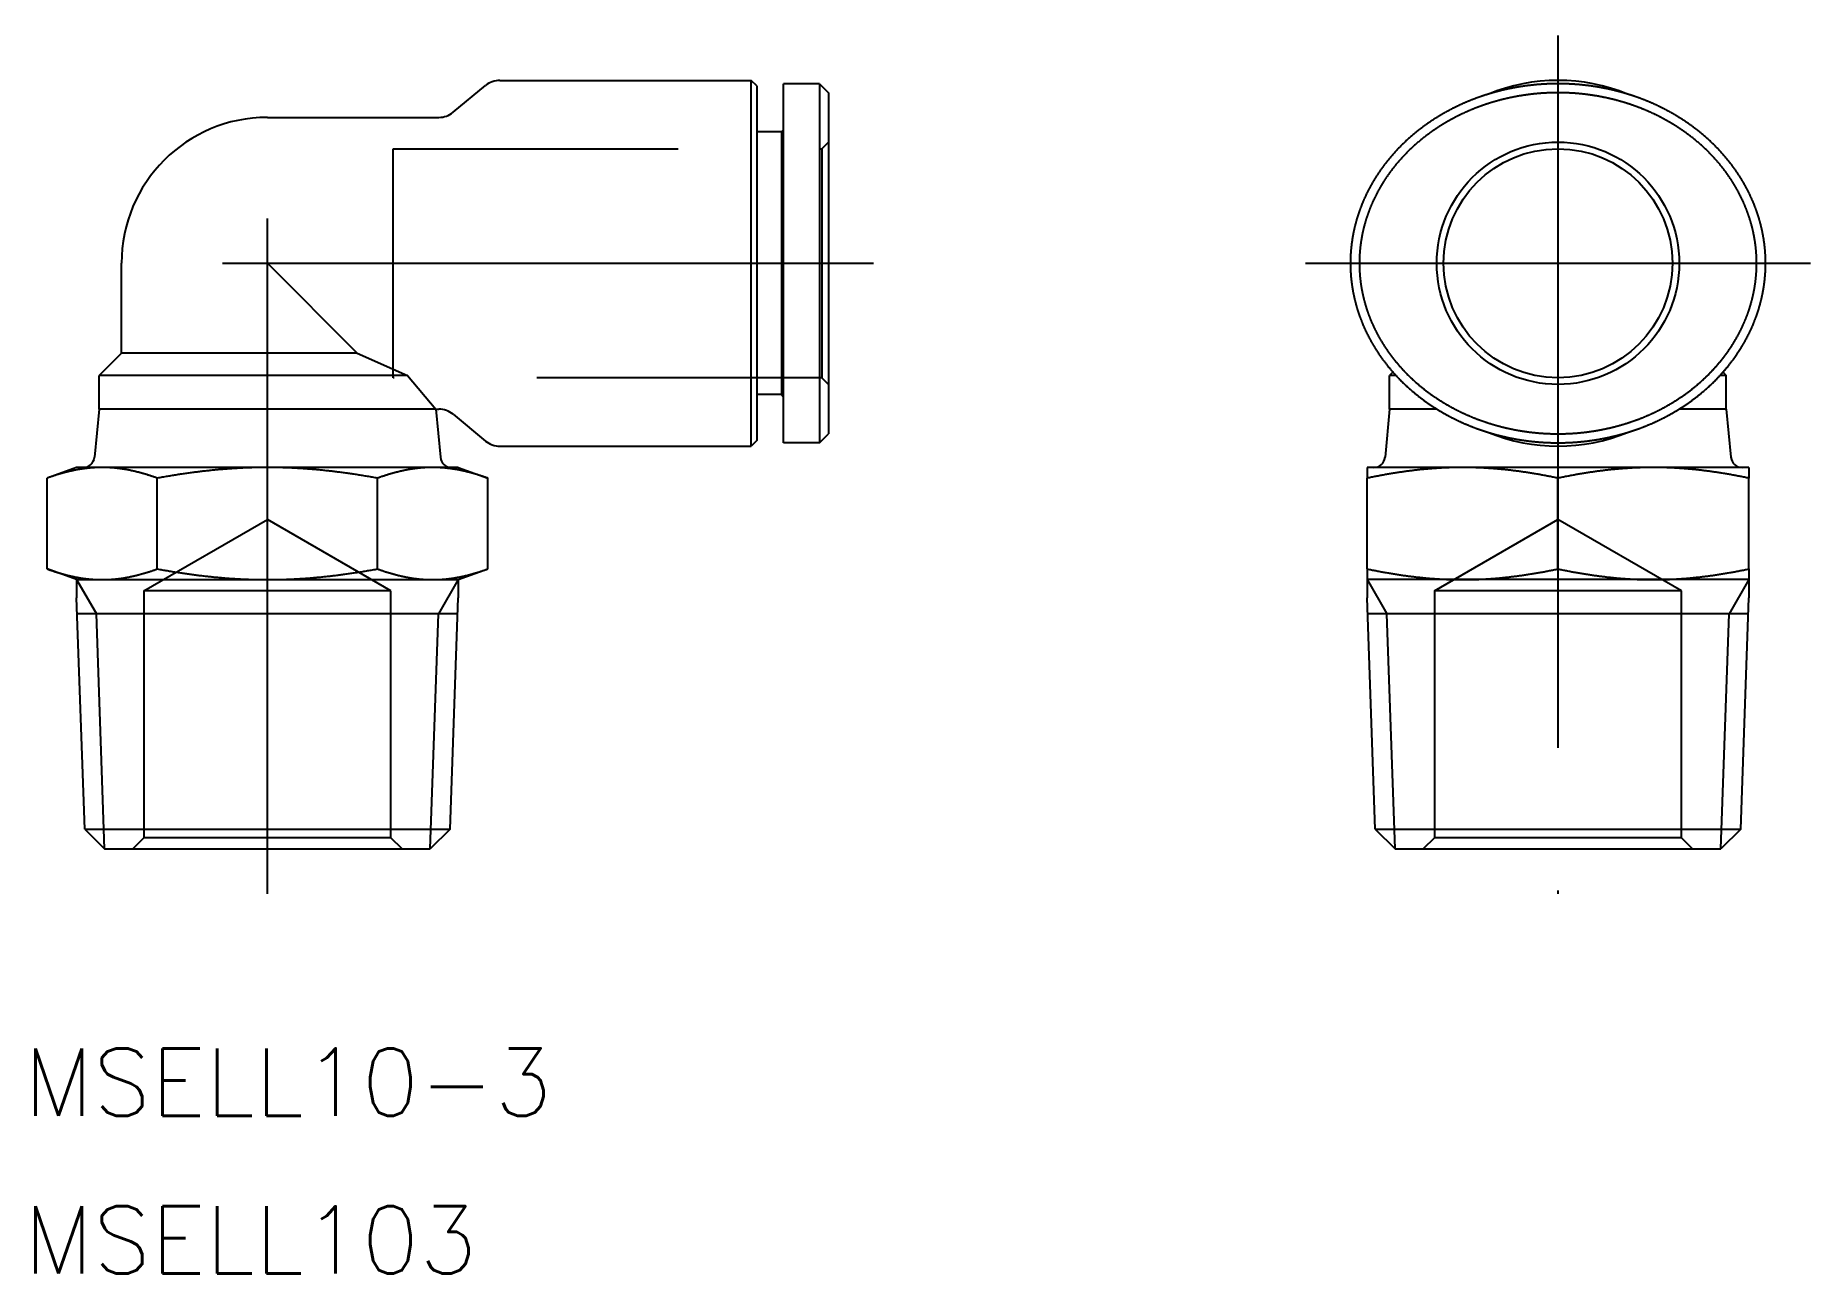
# Model space of a CAD drawing. Extents: x -10.3 to 68.7, y -18.9 to 36.2.
import ezdxf

# ---------------------------------------------------------------- set-up
doc = ezdxf.new("R2010")
doc.units = 0
doc.linetypes.add('CENTER', pattern=[50.8, 31.75, -6.35, 6.35, -6.35])
doc.linetypes.add('DASHED', pattern=[19.05, 12.7, -6.35])
doc.layers.get('0').update_dxf_attribs({"linetype": 'CONTINUOUS'})
doc.layers.add('CENTER', color=1, linetype='CENTER')
doc.styles.get("Standard").update_dxf_attribs({"font": 'txt.shx', "height": 3, "bigfont": 'bigfont.shx'})

msp = doc.modelspace()

# ---------------------------------------------------------------- texts
at = {"color": 7, "linetype": 'CONTINUOUS'}
for s, p in [('MSELL10-3', (-10.846176, -11.887214)), ('MSELL103', (-10.846176, -18.920558))]:
    msp.add_text(s, height=3, dxfattribs=at).set_placement(p)

# ---------------------------------------------------------------- linework, layer by layer
at = {"color": 7, "linetype": 'CONTINUOUS'}
for p, q in [((8.277123, 32.828627), (9.722877, 34.021373)), ((10.35926, 34.25), (21.55, 34.25)), ((21.55, 17.95), (21.55, 34.25)), ((21.8, 34), (21.55, 34.25)), ((23, 18.1), (23, 34.1)), ((24.6, 34.1), (23, 34.1)), ((24.6, 34.1), (24.6, 18.1)), ((24.6, 34.1), (25, 33.7)), ((21.8, 34), (21.8, 18.2)), ((25, 33.7), (25, 18.5)), ((0, 32.6), (7.64074, 32.6)), ((22.9, 31.95), (21.8, 31.95)), ((22.9, 31.95), (23, 32.05)), ((22.9, 31.95), (22.9, 20.25)), ((-6.5, 22.1), (-6.5, 26.1)), ((4, 22.1), (0, 26.1)), ((-6.5, 22.1), (-7.5, 21.1)), ((4, 22.1), (-6.5, 22.1)), ((4, 22.1), (6.244998, 21.1)), ((6.244998, 21.1), (-7.5, 21.1)), ((-7.5, 19.6), (-7.5, 21.1)), ((6.244998, 21.1), (7.5, 19.6)), ((50.146493, 21.24666), (49.999833, 21.1)), ((50.279054, 21.1), (49.999833, 21.1)), ((49.999833, 19.6), (49.999833, 21.1)), ((64.999833, 21.1), (64.720612, 21.1)), ((64.853173, 21.24666), (64.999833, 21.1)), ((64.999833, 19.6), (64.999833, 21.1)), ((22.9, 20.25), (21.8, 20.25)), ((22.9, 20.25), (23, 20.15)), ((-7.5, 19.6), (-7.706525, 17.452144)), ((7.5, 19.6), (-7.5, 19.6)), ((7.5, 19.6), (7.706525, 17.452144)), ((7.5, 19.6), (7.64074, 19.6)), ((8.277123, 19.371373), (9.722877, 18.178627)), ((49.999833, 19.6), (49.793309, 17.452144)), ((52.107442, 19.6), (49.999833, 19.6)), ((64.999833, 19.6), (62.892224, 19.6)), ((64.999833, 19.6), (65.206358, 17.452144)), ((21.8, 18.2), (21.55, 17.95)), ((24.6, 18.1), (25, 18.5)), ((10.35926, 17.95), (21.55, 17.95)), ((24.6, 18.1), (23, 18.1)), ((-8.5, 17), (-9.814955, 16.521396)), ((8.5, 17), (-8.5, 17)), ((8.5, 17), (9.814955, 16.521396)), ((65.999833, 17), (48.999833, 17)), ((48.999833, 17), (48.999833, 16.521396)), ((65.999833, 17), (65.999833, 16.521396)), ((-9.814955, 12.478604), (-9.814955, 16.521396)), ((-4.907477, 12.478604), (-4.907477, 16.521396)), ((4.907477, 12.478604), (4.907477, 16.521396)), ((9.814955, 12.478604), (9.814955, 16.521396)), ((48.999833, 12.478604), (48.999833, 16.521396)), ((57.499833, 12.478604), (57.499833, 16.521396)), ((65.999833, 12.478604), (65.999833, 16.521396)), ((-8.5, 12), (-9.814955, 12.478604)), ((-8.5, 12), (8.5, 12)), ((-8.5, 12), (-8.5, 11.189527)), ((8.5, 12), (9.814955, 12.478604)), ((8.5, 12), (8.5, 11.189527)), ((48.999833, 12.478604), (48.999833, 12)), ((48.999833, 12), (48.999833, 11.189527)), ((65.999833, 12), (48.999833, 12)), ((65.999833, 12.478604), (65.999833, 12)), ((65.999833, 12), (65.999833, 11.189527)), ((-8.140227, 0.886974), (-8.5, 11.189527)), ((8.140227, 0.886974), (8.5, 11.189527)), ((49.359606, 0.886974), (48.999833, 11.189527)), ((65.64006, 0.886974), (65.999833, 11.189527)), ((8.475016, 10.474092), (-8.475016, 10.474092)), ((65.97485, 10.474092), (49.024817, 10.474092)), ((-8.140227, 0.886974), (8.140227, 0.886974)), ((-8.140227, 0.886974), (-7.253253, 0)), ((8.140227, 0.886974), (7.253253, 0)), ((49.359606, 0.886974), (65.64006, 0.886974)), ((49.359606, 0.886974), (50.24658, 0)), ((65.64006, 0.886974), (64.753086, 0)), ((-7.253253, 0), (7.253253, 0)), ((50.24658, 0), (64.753086, 0))]:
    msp.add_line(p, q, dxfattribs=at)
at = {"color": 3, "linetype": 'DASHED'}
for p, q in [((5.6, 31.2), (24.7, 31.2)), ((5.6, 21), (5.6, 31.2)), ((24.7, 31.2), (25, 31.5)), ((24.7, 31.2), (24.7, 21)), ((24.7, 21), (5.6, 21)), ((25, 20.7), (24.7, 21)), ((-5.5, 11.5), (0, 14.675426)), ((5.5, 11.5), (0, 14.675426)), ((51.999833, 11.5), (57.499833, 14.675426)), ((62.999833, 11.5), (57.499833, 14.675426)), ((5.5, 11.5), (-5.5, 11.5)), ((-5.5, 11.5), (-5.5, 0.5)), ((5.5, 0.5), (5.5, 11.5)), ((62.999833, 11.5), (51.999833, 11.5)), ((51.999833, 11.5), (51.999833, 0.5)), ((62.999833, 0.5), (62.999833, 11.5)), ((-5.5, 0.5), (-6, 0)), ((5.5, 0.5), (-5.5, 0.5)), ((6, 0), (5.5, 0.5)), ((51.999833, 0.5), (51.499833, 0)), ((62.999833, 0.5), (51.999833, 0.5)), ((63.499833, 0), (62.999833, 0.5))]:
    msp.add_line(p, q, dxfattribs=at)
at = {"color": 3, "linetype": 'CONTINUOUS'}
for p, q in [((-8.5, 12), (-7.619016, 10.474092)), ((8.5, 12), (7.619016, 10.474092)), ((48.999833, 12), (49.880817, 10.474092)), ((65.999833, 12), (65.11885, 10.474092)), ((-7.253253, 0), (-7.619016, 10.474092)), ((7.253253, 0), (7.619016, 10.474092)), ((50.24658, 0), (49.880817, 10.474092)), ((64.753086, 0), (65.11885, 10.474092))]:
    msp.add_line(p, q, dxfattribs=at)
at = {"color": 7}
for points in [[(57.4998, 18.1, 0), (57.5151, 18.1, 0), (57.5304, 18.1, 0), (57.5457, 18.1001, 0), (57.561, 18.1002, 0), (57.5762, 18.1003, 0), (57.5915, 18.1004, 0), (57.6067, 18.1005, 0), (57.622, 18.1007, 0), (57.6372, 18.1008, 0), (57.6525, 18.101, 0), (57.6677, 18.1013, 0), (57.683, 18.1015, 0), (57.6982, 18.1018, 0), (57.7135, 18.1021, 0), (57.7287, 18.1024, 0), (57.7439, 18.1027, 0), (57.7592, 18.1031, 0), (57.7745, 18.1034, 0), (57.7897, 18.1038, 0), (57.805, 18.1042, 0), (57.8202, 18.1047, 0), (57.8355, 18.1052, 0), (57.8508, 18.1056, 0), (57.8661, 18.1061, 0), (57.8814, 18.1067, 0), (57.8967, 18.1072, 0), (57.912, 18.1078, 0), (57.9274, 18.1084, 0), (57.9427, 18.109, 0), (57.9581, 18.1097, 0), (57.9735, 18.1104, 0), (57.9889, 18.1111, 0), (58.0043, 18.1118, 0), (58.0197, 18.1125, 0), (58.0351, 18.1133, 0), (58.0506, 18.1141, 0), (58.066, 18.1149, 0), (58.0815, 18.1157, 0), (58.0971, 18.1166, 0), (58.1126, 18.1175, 0), (58.1281, 18.1184, 0), (58.1437, 18.1193, 0), (58.1593, 18.1203, 0), (58.1749, 18.1213, 0), (58.1906, 18.1223, 0), (58.2063, 18.1233, 0), (58.222, 18.1244, 0), (58.2377, 18.1255, 0), (58.2534, 18.1266, 0), (58.2692, 18.1277, 0), (58.285, 18.1289, 0), (58.3009, 18.13, 0), (58.3167, 18.1312, 0), (58.3326, 18.1325, 0), (58.3486, 18.1337, 0), (58.3646, 18.135, 0), (58.3806, 18.1363, 0), (58.3966, 18.1377, 0), (58.4127, 18.139, 0), (58.4288, 18.1404, 0), (58.4449, 18.1419, 0), (58.4611, 18.1433, 0), (58.4773, 18.1448, 0), (58.4936, 18.1463, 0), (58.5099, 18.1478, 0), (58.5263, 18.1494, 0), (58.5427, 18.1509, 0), (58.5591, 18.1526, 0), (58.5756, 18.1542, 0), (58.5921, 18.1559, 0), (58.6087, 18.1576, 0), (58.6253, 18.1593, 0), (58.642, 18.1611, 0), (58.6587, 18.1629, 0), (58.6754, 18.1647, 0), (58.6922, 18.1666, 0), (58.7091, 18.1685, 0), (58.726, 18.1704, 0), (58.743, 18.1724, 0), (58.76, 18.1744, 0), (58.7771, 18.1765, 0), (58.7942, 18.1785, 0), (58.8114, 18.1806, 0), (58.8286, 18.1828, 0), (58.8459, 18.185, 0), (58.8632, 18.1872, 0), (58.8806, 18.1894, 0), (58.8981, 18.1917, 0), (58.9156, 18.1941, 0), (58.9331, 18.1964, 0), (58.9508, 18.1989, 0), (58.9685, 18.2013, 0), (58.9862, 18.2038, 0), (59.004, 18.2063, 0), (59.0219, 18.2089, 0), (59.0398, 18.2115, 0), (59.0578, 18.2142, 0), (59.0759, 18.2169, 0), (59.094, 18.2196, 0), (59.1122, 18.2224, 0), (59.1305, 18.2252, 0), (59.1488, 18.2281, 0), (59.1672, 18.231, 0), (59.1857, 18.2339, 0), (59.2043, 18.2369, 0), (59.2229, 18.24, 0), (59.2415, 18.2431, 0), (59.2603, 18.2462, 0), (59.2791, 18.2494, 0), (59.298, 18.2526, 0), (59.317, 18.2559, 0), (59.336, 18.2592, 0), (59.3552, 18.2626, 0), (59.3744, 18.266, 0), (59.3936, 18.2695, 0), (59.413, 18.273, 0), (59.4324, 18.2765, 0), (59.4518, 18.2802, 0), (59.4714, 18.2838, 0), (59.491, 18.2876, 0), (59.5106, 18.2913, 0), (59.5303, 18.2952, 0), (59.5501, 18.2991, 0), (59.57, 18.303, 0), (59.5898, 18.307, 0), (59.6098, 18.311, 0), (59.6298, 18.3151, 0), (59.6499, 18.3192, 0), (59.67, 18.3234, 0), (59.6902, 18.3277, 0), (59.7104, 18.332, 0), (59.7307, 18.3363, 0), (59.751, 18.3408, 0), (59.7714, 18.3452, 0), (59.7919, 18.3497, 0), (59.8124, 18.3543, 0), (59.8329, 18.3589, 0), (59.8535, 18.3636, 0), (59.8742, 18.3684, 0), (59.8949, 18.3732, 0), (59.9156, 18.378, 0), (59.9364, 18.3829, 0), (59.9572, 18.3879, 0), (59.9781, 18.3929, 0), (59.999, 18.398, 0), (60.02, 18.4031, 0), (60.041, 18.4083, 0), (60.0621, 18.4135, 0), (60.0832, 18.4188, 0), (60.1044, 18.4242, 0), (60.1255, 18.4296, 0), (60.1468, 18.435, 0), (60.168, 18.4406, 0), (60.1894, 18.4461, 0), (60.2107, 18.4518, 0), (60.2321, 18.4575, 0), (60.2535, 18.4632, 0), (60.275, 18.4691, 0), (60.2965, 18.4749, 0), (60.318, 18.4809, 0), (60.3396, 18.4868, 0), (60.3612, 18.4929, 0), (60.3828, 18.499, 0), (60.4045, 18.5052, 0), (60.4262, 18.5114, 0), (60.4479, 18.5177, 0), (60.4697, 18.524, 0), (60.4915, 18.5305, 0), (60.5133, 18.5369, 0), (60.5352, 18.5434, 0), (60.557, 18.55, 0), (60.5789, 18.5567, 0), (60.6009, 18.5634, 0), (60.6228, 18.5702, 0), (60.6448, 18.577, 0), (60.6668, 18.5839, 0), (60.6889, 18.5909, 0), (60.7109, 18.5979, 0), (60.733, 18.605, 0), (60.7551, 18.6121, 0), (60.7773, 18.6193, 0), (60.7994, 18.6266, 0), (60.8216, 18.6339, 0), (60.8438, 18.6413, 0), (60.866, 18.6488, 0), (60.8882, 18.6563, 0), (60.9104, 18.6639, 0), (60.9327, 18.6715, 0), (60.955, 18.6792, 0), (60.9773, 18.687, 0), (60.9996, 18.6948, 0), (61.0219, 18.7027, 0), (61.0442, 18.7107, 0), (61.0666, 18.7187, 0), (61.089, 18.7268, 0), (61.1113, 18.735, 0), (61.1337, 18.7432, 0), (61.1561, 18.7515, 0), (61.1785, 18.7599, 0), (61.2009, 18.7683, 0), (61.2233, 18.7768, 0), (61.2458, 18.7854, 0), (61.2682, 18.794, 0), (61.2907, 18.8027, 0), (61.3131, 18.8114, 0), (61.3356, 18.8202, 0), (61.3581, 18.8291, 0), (61.3805, 18.8381, 0), (61.403, 18.8471, 0), (61.4255, 18.8562, 0), (61.4481, 18.8654, 0), (61.4706, 18.8746, 0), (61.4931, 18.8839, 0), (61.5156, 18.8933, 0), (61.5382, 18.9027, 0), (61.5607, 18.9122, 0), (61.5833, 18.9218, 0), (61.6058, 18.9314, 0), (61.6284, 18.9411, 0), (61.651, 18.9509, 0), (61.6735, 18.9607, 0), (61.6961, 18.9706, 0), (61.7187, 18.9806, 0), (61.7412, 18.9907, 0), (61.7638, 19.0008, 0), (61.7864, 19.0109, 0), (61.809, 19.0212, 0), (61.8316, 19.0315, 0), (61.8542, 19.0419, 0), (61.8767, 19.0524, 0), (61.8993, 19.0629, 0), (61.9219, 19.0735, 0), (61.9445, 19.0842, 0), (61.9671, 19.0949, 0), (61.9896, 19.1057, 0), (62.0122, 19.1166, 0), (62.0348, 19.1275, 0), (62.0573, 19.1385, 0), (62.0799, 19.1496, 0), (62.1025, 19.1608, 0), (62.125, 19.172, 0), (62.1476, 19.1833, 0), (62.1701, 19.1947, 0), (62.1926, 19.2061, 0), (62.2152, 19.2176, 0), (62.2377, 19.2292, 0), (62.2602, 19.2408, 0), (62.2827, 19.2525, 0), (62.3052, 19.2643, 0), (62.3277, 19.2762, 0), (62.3501, 19.2881, 0), (62.3726, 19.3001, 0), (62.395, 19.3122, 0), (62.4175, 19.3243, 0), (62.4399, 19.3365, 0), (62.4623, 19.3488, 0), (62.4847, 19.3611, 0), (62.5071, 19.3736, 0), (62.5295, 19.3861, 0), (62.5519, 19.3986, 0), (62.5742, 19.4113, 0), (62.5966, 19.424, 0), (62.6189, 19.4368, 0), (62.6412, 19.4496, 0), (62.6635, 19.4625, 0), (62.6857, 19.4755, 0), (62.708, 19.4886, 0), (62.7302, 19.5017, 0), (62.7524, 19.515, 0), (62.7746, 19.5282, 0), (62.7968, 19.5416, 0), (62.819, 19.555, 0), (62.8411, 19.5685, 0), (62.8633, 19.5821, 0), (62.8854, 19.5957, 0), (62.9074, 19.6095, 0), (62.9295, 19.6233, 0), (62.9515, 19.6371, 0), (62.9735, 19.651, 0), (62.9955, 19.6651, 0), (63.0175, 19.6791, 0), (63.0394, 19.6933, 0), (63.0613, 19.7075, 0), (63.0832, 19.7218, 0), (63.105, 19.7361, 0), (63.1268, 19.7506, 0), (63.1486, 19.7651, 0), (63.1704, 19.7796, 0), (63.1921, 19.7943, 0), (63.2138, 19.809, 0), (63.2355, 19.8238, 0), (63.2571, 19.8386, 0), (63.2787, 19.8535, 0), (63.3003, 19.8685, 0), (63.3218, 19.8835, 0), (63.3434, 19.8987, 0), (63.3648, 19.9138, 0), (63.3863, 19.9291, 0), (63.4077, 19.9444, 0), (63.429, 19.9598, 0), (63.4504, 19.9753, 0), (63.4716, 19.9908, 0), (63.4929, 20.0064, 0), (63.5141, 20.022, 0), (63.5353, 20.0378, 0), (63.5564, 20.0536, 0), (63.5775, 20.0694, 0), (63.5986, 20.0853, 0), (63.6196, 20.1013, 0), (63.6406, 20.1174, 0), (63.6615, 20.1335, 0), (63.6824, 20.1497, 0), (63.7033, 20.1659, 0), (63.7241, 20.1823, 0), (63.7448, 20.1986, 0), (63.7656, 20.2151, 0), (63.7862, 20.2316, 0), (63.8069, 20.2482, 0), (63.8275, 20.2648, 0), (63.848, 20.2815, 0), (63.8685, 20.2982, 0), (63.8889, 20.3151, 0), (63.9093, 20.332, 0), (63.9297, 20.3489, 0), (63.95, 20.3659, 0), (63.9702, 20.383, 0), (63.9904, 20.4001, 0), (64.0105, 20.4173, 0), (64.0306, 20.4346, 0), (64.0507, 20.4519, 0), (64.0707, 20.4693, 0), (64.0906, 20.4868, 0), (64.1105, 20.5043, 0), (64.1303, 20.5218, 0), (64.1501, 20.5395, 0), (64.1698, 20.5572, 0), (64.1895, 20.5749, 0), (64.2091, 20.5927, 0), (64.2286, 20.6106, 0), (64.2481, 20.6285, 0), (64.2675, 20.6465, 0), (64.2869, 20.6646, 0), (64.3062, 20.6827, 0), (64.3255, 20.7008, 0), (64.3447, 20.7191, 0), (64.3638, 20.7373, 0), (64.3829, 20.7557, 0), (64.4019, 20.774, 0), (64.4209, 20.7925, 0), (64.4398, 20.811, 0), (64.4586, 20.8295, 0), (64.4774, 20.8481, 0), (64.4961, 20.8668, 0), (64.5147, 20.8855, 0), (64.5333, 20.9043, 0), (64.5518, 20.9231, 0), (64.5703, 20.942, 0), (64.5887, 20.9609, 0), (64.607, 20.9799, 0), (64.6253, 20.9989, 0), (64.6434, 21.018, 0), (64.6616, 21.0371, 0), (64.6796, 21.0563, 0), (64.6976, 21.0755, 0), (64.7155, 21.0948, 0), (64.7334, 21.1141, 0), (64.7512, 21.1335, 0), (64.7689, 21.1529, 0), (64.7866, 21.1723, 0), (64.8042, 21.1918, 0), (64.8217, 21.2114, 0), (64.8391, 21.231, 0), (64.8565, 21.2506, 0), (64.8738, 21.2703, 0), (64.891, 21.2901, 0), (64.9082, 21.3098, 0), (64.9253, 21.3297, 0), (64.9423, 21.3495, 0), (64.9592, 21.3694, 0), (64.9761, 21.3894, 0), (64.9929, 21.4094, 0), (65.0096, 21.4294, 0), (65.0263, 21.4495, 0), (65.0429, 21.4696, 0), (65.0594, 21.4898, 0), (65.0758, 21.51, 0), (65.0921, 21.5302, 0), (65.1084, 21.5505, 0), (65.1246, 21.5708, 0), (65.1407, 21.5912, 0), (65.1568, 21.6116, 0), (65.1727, 21.632, 0), (65.1886, 21.6525, 0), (65.2044, 21.673, 0), (65.2201, 21.6935, 0), (65.2358, 21.7141, 0), (65.2514, 21.7347, 0), (65.2669, 21.7553, 0), (65.2823, 21.776, 0), (65.2976, 21.7967, 0), (65.3128, 21.8174, 0), (65.328, 21.8382, 0), (65.3431, 21.859, 0), (65.3581, 21.8798, 0), (65.373, 21.9007, 0), (65.3879, 21.9216, 0), (65.4026, 21.9425, 0), (65.4173, 21.9635, 0), (65.4319, 21.9844, 0), (65.4464, 22.0054, 0), (65.4609, 22.0265, 0), (65.4752, 22.0475, 0), (65.4895, 22.0686, 0), (65.5037, 22.0898, 0), (65.5178, 22.1109, 0), (65.5319, 22.1321, 0), (65.5458, 22.1533, 0), (65.5597, 22.1745, 0), (65.5735, 22.1958, 0), (65.5872, 22.2171, 0), (65.6008, 22.2384, 0), (65.6144, 22.2597, 0), (65.6278, 22.2811, 0), (65.6412, 22.3025, 0), (65.6545, 22.3239, 0), (65.6677, 22.3453, 0), (65.6809, 22.3668, 0), (65.6939, 22.3883, 0), (65.7069, 22.4098, 0), (65.7198, 22.4313, 0), (65.7326, 22.4529, 0), (65.7454, 22.4745, 0), (65.758, 22.4961, 0), (65.7706, 22.5177, 0), (65.7831, 22.5393, 0), (65.7955, 22.561, 0), (65.8078, 22.5827, 0), (65.8201, 22.6044, 0), (65.8323, 22.6262, 0), (65.8443, 22.648, 0), (65.8563, 22.6697, 0), (65.8683, 22.6915, 0), (65.8801, 22.7134, 0), (65.8919, 22.7352, 0), (65.9035, 22.7571, 0), (65.9151, 22.779, 0), (65.9267, 22.8009, 0), (65.9381, 22.8228, 0), (65.9494, 22.8448, 0), (65.9607, 22.8667, 0), (65.9719, 22.8887, 0), (65.983, 22.9107, 0), (65.994, 22.9328, 0), (66.005, 22.9548, 0), (66.0158, 22.9769, 0), (66.0266, 22.999, 0), (66.0373, 23.0211, 0), (66.0479, 23.0432, 0), (66.0585, 23.0653, 0), (66.0689, 23.0875, 0), (66.0793, 23.1096, 0), (66.0896, 23.1318, 0), (66.0998, 23.154, 0), (66.1099, 23.1762, 0), (66.12, 23.1985, 0), (66.13, 23.2207, 0), (66.1399, 23.243, 0), (66.1497, 23.2653, 0), (66.1594, 23.2876, 0), (66.169, 23.3099, 0), (66.1786, 23.3323, 0), (66.1881, 23.3546, 0), (66.1975, 23.377, 0), (66.2068, 23.3994, 0), (66.2161, 23.4218, 0), (66.2252, 23.4442, 0), (66.2343, 23.4666, 0), (66.2433, 23.489, 0), (66.2523, 23.5115, 0), (66.2611, 23.534, 0), (66.2699, 23.5565, 0), (66.2785, 23.579, 0), (66.2871, 23.6015, 0), (66.2957, 23.624, 0), (66.3041, 23.6465, 0), (66.3125, 23.6691, 0), (66.3207, 23.6917, 0), (66.3289, 23.7143, 0), (66.3371, 23.7368, 0), (66.3451, 23.7595, 0), (66.3531, 23.7821, 0), (66.3609, 23.8047, 0), (66.3687, 23.8273, 0), (66.3765, 23.85, 0), (66.3841, 23.8727, 0), (66.3917, 23.8954, 0), (66.3991, 23.918, 0), (66.4065, 23.9408, 0), (66.4139, 23.9635, 0), (66.4211, 23.9862, 0), (66.4283, 24.0089, 0), (66.4353, 24.0317, 0), (66.4423, 24.0544, 0), (66.4493, 24.0772, 0), (66.4561, 24.1, 0), (66.4629, 24.1228, 0), (66.4695, 24.1456, 0), (66.4761, 24.1684, 0), (66.4827, 24.1912, 0), (66.4891, 24.214, 0), (66.4955, 24.2369, 0), (66.5018, 24.2597, 0), (66.508, 24.2826, 0), (66.5141, 24.3054, 0), (66.5201, 24.3283, 0), (66.5261, 24.3512, 0), (66.532, 24.3741, 0), (66.5378, 24.397, 0), (66.5435, 24.4199, 0), (66.5492, 24.4428, 0), (66.5548, 24.4657, 0), (66.5603, 24.4886, 0), (66.5657, 24.5116, 0), (66.571, 24.5345, 0), (66.5763, 24.5575, 0), (66.5814, 24.5804, 0), (66.5865, 24.6034, 0), (66.5916, 24.6264, 0), (66.5965, 24.6493, 0), (66.6014, 24.6723, 0), (66.6061, 24.6953, 0), (66.6108, 24.7183, 0), (66.6155, 24.7413, 0), (66.62, 24.7643, 0), (66.6245, 24.7873, 0), (66.6289, 24.8104, 0), (66.6332, 24.8334, 0), (66.6374, 24.8564, 0), (66.6416, 24.8795, 0), (66.6456, 24.9025, 0), (66.6496, 24.9256, 0), (66.6535, 24.9486, 0), (66.6574, 24.9717, 0), (66.6611, 24.9948, 0), (66.6648, 25.0178, 0), (66.6684, 25.0409, 0), (66.672, 25.064, 0), (66.6754, 25.0871, 0), (66.6788, 25.1102, 0), (66.6821, 25.1333, 0), (66.6853, 25.1564, 0), (66.6884, 25.1795, 0), (66.6915, 25.2026, 0), (66.6944, 25.2257, 0), (66.6973, 25.2488, 0), (66.7002, 25.2719, 0), (66.7029, 25.2951, 0), (66.7056, 25.3182, 0), (66.7082, 25.3413, 0), (66.7107, 25.3645, 0), (66.7131, 25.3876, 0), (66.7154, 25.4107, 0), (66.7177, 25.4339, 0), (66.7199, 25.457, 0), (66.722, 25.4802, 0), (66.7241, 25.5033, 0), (66.726, 25.5265, 0), (66.7279, 25.5496, 0), (66.7297, 25.5728, 0), (66.7315, 25.596, 0), (66.7331, 25.6191, 0), (66.7347, 25.6423, 0), (66.7362, 25.6654, 0), (66.7376, 25.6886, 0), (66.7389, 25.7118, 0), (66.7402, 25.7349, 0), (66.7414, 25.7581, 0), (66.7425, 25.7813, 0), (66.7435, 25.8045, 0), (66.7445, 25.8276, 0), (66.7453, 25.8508, 0), (66.7461, 25.874, 0), (66.7469, 25.8972, 0), (66.7475, 25.9204, 0), (66.7481, 25.9436, 0), (66.7485, 25.9668, 0), (66.7489, 25.9899, 0), (66.7493, 26.0131, 0), (66.7495, 26.0363, 0), (66.7497, 26.0595, 0), (66.7498, 26.0827, 0), (66.7498, 26.1059, 0), (66.7498, 26.1291, 0), (66.7496, 26.1523, 0), (66.7494, 26.1754, 0), (66.7491, 26.1986, 0), (66.7487, 26.2218, 0), (66.7483, 26.245, 0), (66.7478, 26.2682, 0), (66.7472, 26.2913, 0), (66.7465, 26.3145, 0), (66.7457, 26.3377, 0), (66.7449, 26.3609, 0), (66.744, 26.384, 0), (66.743, 26.4072, 0), (66.7419, 26.4304, 0), (66.7408, 26.4535, 0), (66.7395, 26.4767, 0), (66.7382, 26.4998, 0), (66.7369, 26.523, 0), (66.7354, 26.5461, 0), (66.7339, 26.5692, 0), (66.7323, 26.5924, 0), (66.7306, 26.6155, 0), (66.7288, 26.6386, 0), (66.727, 26.6618, 0), (66.7251, 26.6849, 0), (66.7231, 26.708, 0), (66.721, 26.7311, 0), (66.7188, 26.7542, 0), (66.7166, 26.7773, 0), (66.7143, 26.8004, 0), (66.7119, 26.8234, 0), (66.7095, 26.8465, 0), (66.7069, 26.8696, 0), (66.7043, 26.8926, 0), (66.7016, 26.9157, 0), (66.6989, 26.9387, 0), (66.696, 26.9618, 0), (66.6931, 26.9848, 0), (66.6901, 27.0078, 0), (66.687, 27.0308, 0), (66.6839, 27.0538, 0), (66.6806, 27.0768, 0), (66.6773, 27.0998, 0), (66.6739, 27.1228, 0), (66.6705, 27.1457, 0), (66.6669, 27.1687, 0), (66.6633, 27.1916, 0), (66.6596, 27.2146, 0), (66.6558, 27.2375, 0), (66.652, 27.2604, 0), (66.6481, 27.2833, 0), (66.6441, 27.3062, 0), (66.64, 27.3291, 0), (66.6358, 27.352, 0), (66.6316, 27.3748, 0), (66.6273, 27.3976, 0), (66.6229, 27.4205, 0), (66.6185, 27.4433, 0), (66.6139, 27.4661, 0), (66.6093, 27.4889, 0), (66.6046, 27.5116, 0), (66.5999, 27.5344, 0), (66.5951, 27.5572, 0), (66.5901, 27.5799, 0), (66.5852, 27.6026, 0), (66.5801, 27.6253, 0), (66.575, 27.648, 0), (66.5698, 27.6706, 0), (66.5645, 27.6933, 0), (66.5591, 27.7159, 0), (66.5537, 27.7385, 0), (66.5482, 27.7611, 0), (66.5426, 27.7837, 0), (66.5369, 27.8063, 0), (66.5312, 27.8288, 0), (66.5254, 27.8514, 0), (66.5195, 27.8739, 0), (66.5136, 27.8964, 0), (66.5075, 27.9188, 0), (66.5014, 27.9413, 0), (66.4953, 27.9637, 0), (66.489, 27.9861, 0), (66.4827, 28.0085, 0), (66.4763, 28.0309, 0), (66.4698, 28.0533, 0), (66.4633, 28.0756, 0), (66.4567, 28.0979, 0), (66.45, 28.1202, 0), (66.4432, 28.1425, 0), (66.4364, 28.1647, 0), (66.4295, 28.1869, 0), (66.4225, 28.2092, 0), (66.4155, 28.2313, 0), (66.4084, 28.2535, 0), (66.4012, 28.2756, 0), (66.3939, 28.2977, 0), (66.3866, 28.3198, 0), (66.3792, 28.3419, 0), (66.3717, 28.3639, 0), (66.3642, 28.3859, 0), (66.3565, 28.4079, 0), (66.3488, 28.4299, 0), (66.3411, 28.4518, 0), (66.3333, 28.4738, 0), (66.3254, 28.4956, 0), (66.3174, 28.5175, 0), (66.3093, 28.5393, 0), (66.3012, 28.5612, 0), (66.293, 28.5829, 0), (66.2848, 28.6047, 0), (66.2765, 28.6264, 0), (66.2681, 28.6481, 0), (66.2596, 28.6698, 0), (66.2511, 28.6914, 0), (66.2425, 28.7131, 0), (66.2338, 28.7346, 0), (66.2251, 28.7562, 0), (66.2163, 28.7777, 0), (66.2074, 28.7992, 0), (66.1984, 28.8207, 0), (66.1894, 28.8421, 0), (66.1804, 28.8636, 0), (66.1712, 28.8849, 0), (66.162, 28.9063, 0), (66.1527, 28.9276, 0), (66.1434, 28.9489, 0), (66.134, 28.9702, 0), (66.1245, 28.9914, 0), (66.1149, 29.0126, 0), (66.1053, 29.0338, 0), (66.0957, 29.0549, 0), (66.0859, 29.076, 0), (66.0761, 29.0971, 0), (66.0663, 29.1181, 0), (66.0563, 29.1391, 0), (66.0463, 29.1601, 0), (66.0363, 29.181, 0), (66.0261, 29.2019, 0), (66.0159, 29.2228, 0), (66.0057, 29.2436, 0), (65.9954, 29.2644, 0), (65.985, 29.2852, 0), (65.9745, 29.3059, 0), (65.964, 29.3266, 0), (65.9535, 29.3473, 0), (65.9428, 29.3679, 0), (65.9321, 29.3885, 0), (65.9214, 29.4091, 0), (65.9106, 29.4296, 0), (65.8997, 29.4501, 0), (65.8887, 29.4705, 0), (65.8777, 29.491, 0), (65.8667, 29.5113, 0), (65.8555, 29.5317, 0), (65.8444, 29.552, 0), (65.8331, 29.5723, 0), (65.8218, 29.5925, 0), (65.8104, 29.6127, 0), (65.799, 29.6328, 0), (65.7875, 29.653, 0), (65.776, 29.673, 0), (65.7644, 29.6931, 0), (65.7527, 29.7131, 0), (65.741, 29.7331, 0), (65.7292, 29.753, 0), (65.7174, 29.7729, 0), (65.7055, 29.7927, 0), (65.6935, 29.8125, 0), (65.6815, 29.8323, 0), (65.6694, 29.852, 0), (65.6573, 29.8717, 0), (65.6451, 29.8913, 0), (65.6329, 29.9109, 0), (65.6206, 29.9305, 0), (65.6082, 29.95, 0), (65.5958, 29.9695, 0), (65.5833, 29.9889, 0), (65.5708, 30.0083, 0), (65.5583, 30.0277, 0), (65.5456, 30.047, 0), (65.5329, 30.0663, 0), (65.5202, 30.0855, 0), (65.5074, 30.1047, 0), (65.4946, 30.1239, 0), (65.4817, 30.143, 0), (65.4687, 30.1621, 0), (65.4557, 30.1811, 0), (65.4426, 30.2001, 0), (65.4295, 30.219, 0), (65.4164, 30.2379, 0), (65.4031, 30.2568, 0), (65.3899, 30.2756, 0), (65.3765, 30.2944, 0), (65.3632, 30.3131, 0), (65.3497, 30.3318, 0), (65.3362, 30.3505, 0), (65.3227, 30.3691, 0), (65.3091, 30.3877, 0), (65.2955, 30.4062, 0), (65.2818, 30.4247, 0), (65.268, 30.4431, 0), (65.2542, 30.4615, 0), (65.2404, 30.4799, 0), (65.2265, 30.4982, 0), (65.2125, 30.5165, 0), (65.1985, 30.5347, 0), (65.1845, 30.5529, 0), (65.1704, 30.5711, 0), (65.1562, 30.5892, 0), (65.142, 30.6072, 0), (65.1278, 30.6253, 0), (65.1135, 30.6432, 0), (65.0991, 30.6612, 0), (65.0847, 30.6791, 0), (65.0703, 30.6969, 0), (65.0558, 30.7147, 0), (65.0412, 30.7325, 0), (65.0266, 30.7502, 0), (65.012, 30.7679, 0), (64.9973, 30.7855, 0), (64.9825, 30.8031, 0), (64.9677, 30.8207, 0), (64.9529, 30.8382, 0), (64.938, 30.8556, 0), (64.9231, 30.8731, 0), (64.9081, 30.8904, 0), (64.8931, 30.9078, 0), (64.878, 30.9251, 0), (64.8629, 30.9423, 0), (64.8477, 30.9595, 0), (64.8325, 30.9767, 0), (64.8172, 30.9938, 0), (64.8019, 31.0109, 0), (64.7866, 31.0279, 0), (64.7712, 31.0449, 0), (64.7557, 31.0618, 0), (64.7402, 31.0787, 0), (64.7247, 31.0956, 0), (64.7091, 31.1124, 0), (64.6935, 31.1292, 0), (64.6778, 31.1459, 0), (64.6621, 31.1626, 0), (64.6463, 31.1792, 0), (64.6305, 31.1958, 0), (64.6146, 31.2124, 0), (64.5987, 31.2289, 0), (64.5828, 31.2453, 0), (64.5668, 31.2617, 0), (64.5508, 31.2781, 0), (64.5347, 31.2945, 0), (64.5186, 31.3107, 0), (64.5024, 31.327, 0), (64.4862, 31.3432, 0), (64.47, 31.3593, 0), (64.4537, 31.3754, 0), (64.4373, 31.3915, 0), (64.4209, 31.4075, 0), (64.4045, 31.4235, 0), (64.3881, 31.4394, 0), (64.3716, 31.4553, 0), (64.355, 31.4712, 0), (64.3384, 31.4869, 0), (64.3218, 31.5027, 0), (64.3051, 31.5184, 0), (64.2884, 31.5341, 0), (64.2716, 31.5497, 0), (64.2548, 31.5653, 0), (64.238, 31.5808, 0), (64.2211, 31.5963, 0), (64.2042, 31.6117, 0), (64.1872, 31.6271, 0), (64.1702, 31.6424, 0), (64.1532, 31.6577, 0), (64.1361, 31.673, 0), (64.119, 31.6882, 0), (64.1018, 31.7034, 0), (64.0846, 31.7185, 0), (64.0674, 31.7336, 0), (64.0501, 31.7486, 0), (64.0328, 31.7636, 0), (64.0154, 31.7785, 0), (63.998, 31.7934, 0), (63.9806, 31.8083, 0), (63.9631, 31.8231, 0), (63.9456, 31.8378, 0), (63.928, 31.8525, 0), (63.9105, 31.8672, 0), (63.8928, 31.8818, 0), (63.8752, 31.8964, 0), (63.8575, 31.9109, 0), (63.8397, 31.9254, 0), (63.8219, 31.9398, 0), (63.8041, 31.9542, 0), (63.7863, 31.9685, 0), (63.7684, 31.9828, 0), (63.7505, 31.9971, 0), (63.7325, 32.0113, 0), (63.7145, 32.0255, 0), (63.6965, 32.0396, 0), (63.6784, 32.0536, 0), (63.6603, 32.0676, 0), (63.6422, 32.0816, 0), (63.624, 32.0955, 0), (63.6058, 32.1094, 0), (63.5875, 32.1232, 0), (63.5692, 32.137, 0), (63.5509, 32.1508, 0), (63.5326, 32.1644, 0), (63.5142, 32.1781, 0), (63.4958, 32.1917, 0), (63.4773, 32.2052, 0), (63.4588, 32.2187, 0), (63.4403, 32.2322, 0), (63.4218, 32.2456, 0), (63.4032, 32.259, 0), (63.3846, 32.2723, 0), (63.3659, 32.2855, 0), (63.3472, 32.2988, 0), (63.3285, 32.3119, 0), (63.3097, 32.325, 0), (63.291, 32.3381, 0), (63.2721, 32.3512, 0), (63.2533, 32.3641, 0), (63.2344, 32.3771, 0), (63.2155, 32.39, 0), (63.1966, 32.4028, 0), (63.1776, 32.4156, 0), (63.1586, 32.4283, 0), (63.1396, 32.441, 0), (63.1205, 32.4537, 0), (63.1014, 32.4663, 0), (63.0823, 32.4788, 0), (63.0631, 32.4913, 0), (63.0439, 32.5038, 0), (63.0247, 32.5162, 0), (63.0055, 32.5286, 0), (62.9862, 32.5409, 0), (62.9669, 32.5532, 0), (62.9476, 32.5654, 0), (62.9282, 32.5775, 0), (62.9088, 32.5897, 0), (62.8894, 32.6017, 0), (62.8699, 32.6138, 0), (62.8504, 32.6257, 0), (62.8309, 32.6377, 0), (62.8114, 32.6496, 0), (62.7919, 32.6614, 0), (62.7723, 32.6732, 0), (62.7526, 32.6849, 0), (62.733, 32.6966, 0), (62.7133, 32.7082, 0), (62.6936, 32.7198, 0), (62.6739, 32.7314, 0), (62.6542, 32.7429, 0), (62.6344, 32.7543, 0), (62.6146, 32.7657, 0), (62.5948, 32.7771, 0), (62.5749, 32.7884, 0), (62.555, 32.7996, 0), (62.5351, 32.8108, 0), (62.5152, 32.822, 0), (62.4952, 32.8331, 0), (62.4753, 32.8442, 0), (62.4553, 32.8552, 0), (62.4352, 32.8661, 0), (62.4152, 32.877, 0), (62.3951, 32.8879, 0), (62.375, 32.8987, 0), (62.3549, 32.9095, 0), (62.3347, 32.9202, 0), (62.3145, 32.9309, 0), (62.2943, 32.9415, 0), (62.2741, 32.952, 0), (62.2539, 32.9626, 0), (62.2336, 32.973, 0), (62.2133, 32.9834, 0), (62.193, 32.9938, 0), (62.1727, 33.0041, 0), (62.1523, 33.0144, 0), (62.132, 33.0246, 0), (62.1116, 33.0348, 0), (62.0912, 33.0449, 0), (62.0707, 33.055, 0), (62.0503, 33.065, 0), (62.0298, 33.075, 0), (62.0093, 33.085, 0), (61.9888, 33.0948, 0), (61.9682, 33.1047, 0), (61.9476, 33.1145, 0), (61.9271, 33.1242, 0), (61.9065, 33.1339, 0), (61.8858, 33.1435, 0), (61.8652, 33.1531, 0), (61.8445, 33.1626, 0), (61.8238, 33.1721, 0), (61.8031, 33.1816, 0), (61.7824, 33.191, 0), (61.7616, 33.2003, 0), (61.7409, 33.2096, 0), (61.7201, 33.2189, 0), (61.6993, 33.2281, 0), (61.6784, 33.2372, 0), (61.6576, 33.2463, 0), (61.6367, 33.2554, 0), (61.6158, 33.2644, 0), (61.5949, 33.2733, 0), (61.574, 33.2822, 0), (61.5531, 33.2911, 0), (61.5321, 33.2999, 0), (61.5111, 33.3086, 0), (61.4901, 33.3174, 0), (61.4691, 33.326, 0), (61.4481, 33.3346, 0), (61.427, 33.3432, 0), (61.406, 33.3517, 0), (61.3849, 33.3602, 0), (61.3638, 33.3686, 0), (61.3426, 33.377, 0), (61.3215, 33.3853, 0), (61.3003, 33.3936, 0), (61.2792, 33.4018, 0), (61.258, 33.41, 0), (61.2368, 33.4181, 0), (61.2155, 33.4262, 0), (61.1943, 33.4342, 0), (61.173, 33.4422, 0), (61.1518, 33.4501, 0), (61.1305, 33.458, 0), (61.1091, 33.4659, 0), (61.0878, 33.4736, 0), (61.0665, 33.4814, 0), (61.0451, 33.4891, 0), (61.0237, 33.4967, 0), (61.0023, 33.5043, 0), (60.9809, 33.5119, 0), (60.9595, 33.5194, 0), (60.9381, 33.5268, 0), (60.9166, 33.5342, 0), (60.8951, 33.5416, 0), (60.8737, 33.5489, 0), (60.8522, 33.5561, 0), (60.8306, 33.5633, 0), (60.8091, 33.5705, 0), (60.7876, 33.5776, 0), (60.766, 33.5847, 0), (60.7444, 33.5917, 0), (60.7228, 33.5987, 0), (60.7012, 33.6056, 0), (60.6796, 33.6125, 0), (60.658, 33.6193, 0), (60.6363, 33.6261, 0), (60.6147, 33.6328, 0), (60.593, 33.6395, 0), (60.5713, 33.6461, 0), (60.5496, 33.6527, 0), (60.5279, 33.6592, 0), (60.5061, 33.6657, 0), (60.4844, 33.6721, 0), (60.4626, 33.6785, 0), (60.4409, 33.6849, 0), (60.4191, 33.6912, 0), (60.3973, 33.6974, 0), (60.3755, 33.7036, 0), (60.3536, 33.7098, 0), (60.3318, 33.7159, 0), (60.3099, 33.7219, 0), (60.2881, 33.7279, 0), (60.2662, 33.7339, 0), (60.2443, 33.7398, 0), (60.2224, 33.7456, 0), (60.2005, 33.7514, 0), (60.1786, 33.7572, 0), (60.1566, 33.7629, 0), (60.1347, 33.7686, 0), (60.1127, 33.7742, 0), (60.0907, 33.7798, 0), (60.0688, 33.7853, 0), (60.0468, 33.7908, 0), (60.0248, 33.7962, 0), (60.0027, 33.8016, 0), (59.9807, 33.8069, 0), (59.9587, 33.8122, 0), (59.9366, 33.8174, 0), (59.9145, 33.8226, 0), (59.8925, 33.8277, 0), (59.8704, 33.8328, 0), (59.8483, 33.8379, 0), (59.8262, 33.8429, 0), (59.8041, 33.8478, 0), (59.7819, 33.8527, 0), (59.7598, 33.8576, 0), (59.7376, 33.8624, 0), (59.7155, 33.8671, 0), (59.6933, 33.8718, 0), (59.6711, 33.8765, 0), (59.6489, 33.8811, 0), (59.6267, 33.8857, 0), (59.6045, 33.8902, 0), (59.5823, 33.8946, 0), (59.5601, 33.899, 0), (59.5379, 33.9034, 0), (59.5156, 33.9077, 0), (59.4934, 33.912, 0), (59.4711, 33.9162, 0), (59.4488, 33.9204, 0), (59.4265, 33.9245, 0), (59.4042, 33.9286, 0), (59.3819, 33.9326, 0), (59.3596, 33.9366, 0), (59.3373, 33.9406, 0), (59.315, 33.9445, 0), (59.2927, 33.9483, 0), (59.2703, 33.9521, 0), (59.248, 33.9558, 0), (59.2256, 33.9595, 0), (59.2033, 33.9632, 0), (59.1809, 33.9668, 0), (59.1585, 33.9703, 0), (59.1361, 33.9738, 0), (59.1137, 33.9773, 0), (59.0913, 33.9807, 0), (59.0689, 33.9841, 0), (59.0465, 33.9874, 0), (59.0241, 33.9906, 0), (59.0016, 33.9939, 0), (58.9792, 33.997, 0), (58.9568, 34.0001, 0), (58.9343, 34.0032, 0), (58.9119, 34.0062, 0), (58.8894, 34.0092, 0), (58.8669, 34.0121, 0), (58.8445, 34.015, 0), (58.822, 34.0179, 0), (58.7995, 34.0206, 0), (58.777, 34.0234, 0), (58.7545, 34.0261, 0), (58.732, 34.0287, 0), (58.7095, 34.0313, 0), (58.687, 34.0338, 0), (58.6644, 34.0363, 0), (58.6419, 34.0388, 0), (58.6194, 34.0412, 0), (58.5968, 34.0435, 0), (58.5743, 34.0458, 0), (58.5518, 34.0481, 0), (58.5292, 34.0503, 0), (58.5067, 34.0525, 0), (58.4841, 34.0546, 0), (58.4615, 34.0566, 0), (58.439, 34.0587, 0), (58.4164, 34.0606, 0), (58.3938, 34.0626, 0), (58.3712, 34.0644, 0), (58.3486, 34.0662, 0), (58.3261, 34.068, 0), (58.3035, 34.0698, 0), (58.2809, 34.0714, 0), (58.2583, 34.0731, 0), (58.2357, 34.0746, 0), (58.2131, 34.0762, 0), (58.1904, 34.0777, 0), (58.1678, 34.0791, 0), (58.1452, 34.0805, 0), (58.1226, 34.0818, 0), (58.1, 34.0831, 0), (58.0774, 34.0844, 0), (58.0547, 34.0856, 0), (58.0321, 34.0867, 0), (58.0095, 34.0878, 0), (57.9868, 34.0889, 0), (57.9642, 34.0899, 0), (57.9416, 34.0909, 0), (57.9189, 34.0918, 0), (57.8963, 34.0926, 0), (57.8736, 34.0935, 0), (57.851, 34.0942, 0), (57.8283, 34.095, 0), (57.8057, 34.0956, 0), (57.783, 34.0962, 0), (57.7604, 34.0968, 0), (57.7377, 34.0974, 0), (57.7151, 34.0978, 0), (57.6924, 34.0983, 0), (57.6698, 34.0986, 0), (57.6471, 34.099, 0), (57.6245, 34.0993, 0), (57.6018, 34.0995, 0), (57.5791, 34.0997, 0), (57.5565, 34.0999, 0), (57.5338, 34.0999, 0), (57.5112, 34.1, 0), (57.4885, 34.1, 0), (57.4658, 34.0999, 0), (57.4432, 34.0998, 0), (57.4205, 34.0997, 0), (57.3979, 34.0995, 0), (57.3752, 34.0993, 0), (57.3526, 34.099, 0), (57.3299, 34.0986, 0), (57.3072, 34.0983, 0), (57.2846, 34.0978, 0), (57.2619, 34.0974, 0), (57.2393, 34.0968, 0), (57.2166, 34.0962, 0), (57.194, 34.0956, 0), (57.1713, 34.095, 0), (57.1487, 34.0942, 0), (57.126, 34.0935, 0), (57.1034, 34.0926, 0), (57.0807, 34.0918, 0), (57.0581, 34.0909, 0), (57.0355, 34.0899, 0), (57.0128, 34.0889, 0), (56.9902, 34.0878, 0), (56.9676, 34.0867, 0), (56.9449, 34.0856, 0), (56.9223, 34.0844, 0), (56.8997, 34.0831, 0), (56.8771, 34.0818, 0), (56.8544, 34.0805, 0), (56.8318, 34.0791, 0), (56.8092, 34.0777, 0), (56.7866, 34.0762, 0), (56.764, 34.0746, 0), (56.7414, 34.0731, 0), (56.7188, 34.0714, 0), (56.6962, 34.0698, 0), (56.6736, 34.068, 0), (56.651, 34.0662, 0), (56.6284, 34.0644, 0), (56.6059, 34.0626, 0), (56.5833, 34.0606, 0), (56.5607, 34.0587, 0), (56.5381, 34.0566, 0), (56.5156, 34.0546, 0), (56.493, 34.0525, 0), (56.4705, 34.0503, 0), (56.4479, 34.0481, 0), (56.4254, 34.0458, 0), (56.4028, 34.0435, 0), (56.3803, 34.0412, 0), (56.3578, 34.0388, 0), (56.3352, 34.0363, 0), (56.3127, 34.0338, 0), (56.2902, 34.0313, 0), (56.2677, 34.0287, 0), (56.2452, 34.0261, 0), (56.2227, 34.0234, 0), (56.2002, 34.0206, 0), (56.1777, 34.0179, 0), (56.1552, 34.015, 0), (56.1327, 34.0121, 0), (56.1103, 34.0092, 0), (56.0878, 34.0062, 0), (56.0654, 34.0032, 0), (56.0429, 34.0001, 0), (56.0205, 33.997, 0), (55.998, 33.9939, 0), (55.9756, 33.9906, 0), (55.9532, 33.9874, 0), (55.9308, 33.9841, 0), (55.9083, 33.9807, 0), (55.8859, 33.9773, 0), (55.8636, 33.9738, 0), (55.8412, 33.9703, 0), (55.8188, 33.9668, 0), (55.7964, 33.9632, 0), (55.774, 33.9595, 0), (55.7517, 33.9558, 0), (55.7293, 33.9521, 0), (55.707, 33.9483, 0), (55.6847, 33.9445, 0), (55.6623, 33.9406, 0), (55.64, 33.9366, 0), (55.6177, 33.9326, 0), (55.5954, 33.9286, 0), (55.5731, 33.9245, 0), (55.5509, 33.9204, 0), (55.5286, 33.9162, 0), (55.5063, 33.912, 0), (55.4841, 33.9077, 0), (55.4618, 33.9034, 0), (55.4396, 33.899, 0), (55.4174, 33.8946, 0), (55.3951, 33.8902, 0), (55.3729, 33.8856, 0), (55.3507, 33.8811, 0), (55.3285, 33.8765, 0), (55.3064, 33.8718, 0), (55.2842, 33.8671, 0), (55.262, 33.8624, 0), (55.2399, 33.8576, 0), (55.2177, 33.8527, 0), (55.1956, 33.8478, 0), (55.1735, 33.8429, 0), (55.1514, 33.8379, 0), (55.1293, 33.8328, 0), (55.1072, 33.8277, 0), (55.0851, 33.8226, 0), (55.0631, 33.8174, 0), (55.041, 33.8122, 0), (55.019, 33.8069, 0), (54.9969, 33.8016, 0), (54.9749, 33.7962, 0), (54.9529, 33.7908, 0), (54.9309, 33.7853, 0), (54.9089, 33.7798, 0), (54.8869, 33.7742, 0), (54.865, 33.7686, 0), (54.843, 33.7629, 0), (54.8211, 33.7572, 0), (54.7992, 33.7514, 0), (54.7773, 33.7456, 0), (54.7553, 33.7398, 0), (54.7335, 33.7339, 0), (54.7116, 33.7279, 0), (54.6897, 33.7219, 0), (54.6679, 33.7159, 0), (54.646, 33.7098, 0), (54.6242, 33.7036, 0), (54.6024, 33.6974, 0), (54.5806, 33.6912, 0), (54.5588, 33.6849, 0), (54.537, 33.6785, 0), (54.5153, 33.6721, 0), (54.4935, 33.6657, 0), (54.4718, 33.6592, 0), (54.4501, 33.6527, 0), (54.4284, 33.6461, 0), (54.4067, 33.6395, 0), (54.385, 33.6328, 0), (54.3633, 33.6261, 0), (54.3417, 33.6193, 0), (54.3201, 33.6125, 0), (54.2984, 33.6056, 0), (54.2768, 33.5987, 0), (54.2552, 33.5917, 0), (54.2337, 33.5847, 0), (54.2121, 33.5776, 0), (54.1906, 33.5705, 0), (54.169, 33.5633, 0), (54.1475, 33.5561, 0), (54.126, 33.5489, 0), (54.1045, 33.5416, 0), (54.0831, 33.5342, 0), (54.0616, 33.5268, 0), (54.0402, 33.5194, 0), (54.0187, 33.5119, 0), (53.9973, 33.5043, 0), (53.9759, 33.4967, 0), (53.9546, 33.4891, 0), (53.9332, 33.4814, 0), (53.9119, 33.4736, 0), (53.8905, 33.4659, 0), (53.8692, 33.458, 0), (53.8479, 33.4501, 0), (53.8266, 33.4422, 0), (53.8054, 33.4342, 0), (53.7841, 33.4262, 0), (53.7629, 33.4181, 0), (53.7417, 33.41, 0), (53.7205, 33.4018, 0), (53.6993, 33.3936, 0), (53.6782, 33.3853, 0), (53.657, 33.377, 0), (53.6359, 33.3686, 0), (53.6148, 33.3602, 0), (53.5937, 33.3517, 0), (53.5726, 33.3432, 0), (53.5516, 33.3346, 0), (53.5305, 33.326, 0), (53.5095, 33.3173, 0), (53.4885, 33.3086, 0), (53.4675, 33.2999, 0), (53.4466, 33.2911, 0), (53.4256, 33.2822, 0), (53.4047, 33.2733, 0), (53.3838, 33.2643, 0), (53.3629, 33.2553, 0), (53.342, 33.2463, 0), (53.3212, 33.2372, 0), (53.3003, 33.228, 0), (53.2795, 33.2188, 0), (53.2587, 33.2096, 0), (53.238, 33.2003, 0), (53.2172, 33.1909, 0), (53.1965, 33.1815, 0), (53.1758, 33.1721, 0), (53.1551, 33.1626, 0), (53.1344, 33.1531, 0), (53.1138, 33.1435, 0), (53.0931, 33.1338, 0), (53.0725, 33.1242, 0), (53.0519, 33.1144, 0), (53.0314, 33.1046, 0), (53.0108, 33.0948, 0), (52.9903, 33.0849, 0), (52.9698, 33.075, 0), (52.9493, 33.065, 0), (52.9289, 33.055, 0), (52.9084, 33.0449, 0), (52.888, 33.0348, 0), (52.8676, 33.0246, 0), (52.8473, 33.0144, 0), (52.8269, 33.0041, 0), (52.8066, 32.9938, 0), (52.7863, 32.9834, 0), (52.766, 32.973, 0), (52.7457, 32.9625, 0), (52.7255, 32.952, 0), (52.7053, 32.9414, 0), (52.6851, 32.9308, 0), (52.6649, 32.9202, 0), (52.6448, 32.9095, 0), (52.6247, 32.8987, 0), (52.6046, 32.8879, 0), (52.5845, 32.877, 0), (52.5644, 32.8661, 0), (52.5444, 32.8552, 0), (52.5244, 32.8441, 0), (52.5044, 32.8331, 0), (52.4845, 32.822, 0), (52.4645, 32.8108, 0), (52.4446, 32.7996, 0), (52.4248, 32.7884, 0), (52.4049, 32.7771, 0), (52.3851, 32.7657, 0), (52.3653, 32.7543, 0), (52.3455, 32.7429, 0), (52.3257, 32.7314, 0), (52.306, 32.7198, 0), (52.2863, 32.7083, 0), (52.2667, 32.6966, 0), (52.247, 32.6849, 0), (52.2274, 32.6732, 0), (52.2078, 32.6614, 0), (52.1883, 32.6496, 0), (52.1687, 32.6377, 0), (52.1492, 32.6258, 0), (52.1297, 32.6138, 0), (52.1103, 32.6017, 0), (52.0909, 32.5897, 0), (52.0715, 32.5776, 0), (52.0521, 32.5654, 0), (52.0328, 32.5532, 0), (52.0135, 32.5409, 0), (51.9942, 32.5286, 0), (51.975, 32.5162, 0), (51.9557, 32.5038, 0), (51.9366, 32.4913, 0), (51.9174, 32.4788, 0), (51.8983, 32.4663, 0), (51.8792, 32.4537, 0), (51.8601, 32.441, 0), (51.8411, 32.4283, 0), (51.8221, 32.4156, 0), (51.8031, 32.4028, 0), (51.7842, 32.39, 0), (51.7652, 32.3771, 0), (51.7464, 32.3641, 0), (51.7275, 32.3511, 0), (51.7087, 32.3381, 0), (51.6899, 32.325, 0), (51.6712, 32.3119, 0), (51.6525, 32.2987, 0), (51.6338, 32.2855, 0), (51.6151, 32.2723, 0), (51.5965, 32.2589, 0), (51.5779, 32.2456, 0), (51.5594, 32.2322, 0), (51.5408, 32.2187, 0), (51.5224, 32.2052, 0), (51.5039, 32.1917, 0), (51.4855, 32.1781, 0), (51.4671, 32.1644, 0), (51.4487, 32.1507, 0), (51.4304, 32.137, 0), (51.4121, 32.1232, 0), (51.3939, 32.1094, 0), (51.3757, 32.0955, 0), (51.3575, 32.0816, 0), (51.3394, 32.0676, 0), (51.3213, 32.0536, 0), (51.3032, 32.0396, 0), (51.2852, 32.0254, 0), (51.2672, 32.0113, 0), (51.2492, 31.9971, 0), (51.2313, 31.9828, 0), (51.2134, 31.9685, 0), (51.1955, 31.9542, 0), (51.1777, 31.9398, 0), (51.1599, 31.9254, 0), (51.1422, 31.9109, 0), (51.1245, 31.8964, 0), (51.1068, 31.8818, 0), (51.0892, 31.8672, 0), (51.0716, 31.8525, 0), (51.0541, 31.8378, 0), (51.0366, 31.8231, 0), (51.0191, 31.8083, 0), (51.0016, 31.7934, 0), (50.9842, 31.7785, 0), (50.9669, 31.7636, 0), (50.9496, 31.7486, 0), (50.9323, 31.7336, 0), (50.915, 31.7185, 0), (50.8978, 31.7034, 0), (50.8807, 31.6882, 0), (50.8636, 31.673, 0), (50.8465, 31.6577, 0), (50.8294, 31.6424, 0), (50.8124, 31.6271, 0), (50.7955, 31.6117, 0), (50.7785, 31.5963, 0), (50.7617, 31.5808, 0), (50.7448, 31.5653, 0), (50.728, 31.5497, 0), (50.7113, 31.5341, 0), (50.6946, 31.5184, 0), (50.6779, 31.5027, 0), (50.6613, 31.487, 0), (50.6447, 31.4712, 0), (50.6281, 31.4553, 0), (50.6116, 31.4394, 0), (50.5951, 31.4235, 0), (50.5787, 31.4075, 0), (50.5623, 31.3915, 0), (50.546, 31.3754, 0), (50.5297, 31.3593, 0), (50.5135, 31.3432, 0), (50.4973, 31.327, 0), (50.4811, 31.3107, 0), (50.465, 31.2945, 0), (50.4489, 31.2781, 0), (50.4329, 31.2618, 0), (50.4169, 31.2453, 0), (50.4009, 31.2289, 0), (50.385, 31.2124, 0), (50.3692, 31.1958, 0), (50.3534, 31.1792, 0), (50.3376, 31.1626, 0), (50.3219, 31.1459, 0), (50.3062, 31.1292, 0), (50.2906, 31.1124, 0), (50.275, 31.0956, 0), (50.2594, 31.0787, 0), (50.2439, 31.0618, 0), (50.2285, 31.0449, 0), (50.2131, 31.0279, 0), (50.1977, 31.0109, 0), (50.1824, 30.9938, 0), (50.1672, 30.9767, 0), (50.152, 30.9595, 0), (50.1368, 30.9423, 0), (50.1217, 30.9251, 0), (50.1066, 30.9078, 0), (50.0916, 30.8904, 0), (50.0766, 30.8731, 0), (50.0616, 30.8556, 0), (50.0468, 30.8382, 0), (50.0319, 30.8207, 0), (50.0171, 30.8031, 0), (50.0024, 30.7855, 0), (49.9877, 30.7679, 0), (49.9731, 30.7502, 0), (49.9585, 30.7325, 0), (49.9439, 30.7147, 0), (49.9294, 30.6969, 0), (49.915, 30.6791, 0), (49.9006, 30.6612, 0), (49.8862, 30.6433, 0), (49.8719, 30.6253, 0), (49.8577, 30.6072, 0), (49.8435, 30.5892, 0), (49.8293, 30.5711, 0), (49.8152, 30.5529, 0), (49.8012, 30.5347, 0), (49.7872, 30.5165, 0), (49.7732, 30.4982, 0), (49.7593, 30.4799, 0), (49.7454, 30.4615, 0), (49.7316, 30.4431, 0), (49.7179, 30.4246, 0), (49.7042, 30.4061, 0), (49.6905, 30.3876, 0), (49.677, 30.369, 0), (49.6634, 30.3504, 0), (49.6499, 30.3318, 0), (49.6365, 30.313, 0), (49.6231, 30.2943, 0), (49.6098, 30.2755, 0), (49.5965, 30.2567, 0), (49.5833, 30.2378, 0), (49.5701, 30.2189, 0), (49.557, 30.2, 0), (49.5439, 30.181, 0), (49.5309, 30.1619, 0), (49.5179, 30.1428, 0), (49.505, 30.1237, 0), (49.4922, 30.1046, 0), (49.4794, 30.0854, 0), (49.4666, 30.0661, 0), (49.454, 30.0469, 0), (49.4413, 30.0275, 0), (49.4288, 30.0082, 0), (49.4162, 29.9888, 0), (49.4038, 29.9693, 0), (49.3914, 29.9499, 0), (49.379, 29.9303, 0), (49.3667, 29.9108, 0), (49.3545, 29.8912, 0), (49.3423, 29.8715, 0), (49.3302, 29.8519, 0), (49.3181, 29.8321, 0), (49.3061, 29.8124, 0), (49.2942, 29.7926, 0), (49.2823, 29.7728, 0), (49.2704, 29.7529, 0), (49.2586, 29.733, 0), (49.2469, 29.713, 0), (49.2353, 29.693, 0), (49.2237, 29.673, 0), (49.2121, 29.6529, 0), (49.2006, 29.6328, 0), (49.1892, 29.6127, 0), (49.1778, 29.5925, 0), (49.1665, 29.5723, 0), (49.1553, 29.552, 0), (49.1441, 29.5317, 0), (49.133, 29.5114, 0), (49.1219, 29.491, 0), (49.1109, 29.4706, 0), (49.1, 29.4501, 0), (49.0891, 29.4296, 0), (49.0783, 29.4091, 0), (49.0675, 29.3886, 0), (49.0568, 29.368, 0), (49.0462, 29.3473, 0), (49.0356, 29.3267, 0), (49.0251, 29.306, 0), (49.0147, 29.2852, 0), (49.0043, 29.2645, 0), (48.994, 29.2437, 0), (48.9837, 29.2228, 0), (48.9735, 29.2019, 0), (48.9634, 29.181, 0), (48.9533, 29.1601, 0), (48.9433, 29.1391, 0), (48.9334, 29.1181, 0), (48.9235, 29.0971, 0), (48.9137, 29.076, 0), (48.904, 29.0549, 0), (48.8943, 29.0338, 0), (48.8847, 29.0126, 0), (48.8752, 28.9914, 0), (48.8657, 28.9702, 0), (48.8563, 28.9489, 0), (48.847, 28.9276, 0), (48.8377, 28.9063, 0), (48.8285, 28.8849, 0), (48.8193, 28.8635, 0), (48.8103, 28.8421, 0), (48.8013, 28.8207, 0), (48.7923, 28.7992, 0), (48.7835, 28.7777, 0), (48.7747, 28.7562, 0), (48.7659, 28.7346, 0), (48.7572, 28.713, 0), (48.7486, 28.6914, 0), (48.7401, 28.6698, 0), (48.7317, 28.6481, 0), (48.7233, 28.6264, 0), (48.7149, 28.6047, 0), (48.7067, 28.5829, 0), (48.6985, 28.5611, 0), (48.6904, 28.5393, 0), (48.6823, 28.5175, 0), (48.6744, 28.4956, 0), (48.6665, 28.4737, 0), (48.6586, 28.4518, 0), (48.6508, 28.4299, 0), (48.6432, 28.4079, 0), (48.6355, 28.3859, 0), (48.628, 28.3639, 0), (48.6205, 28.3419, 0), (48.6131, 28.3198, 0), (48.6057, 28.2977, 0), (48.5985, 28.2756, 0), (48.5913, 28.2535, 0), (48.5842, 28.2313, 0), (48.5771, 28.2091, 0), (48.5701, 28.1869, 0), (48.5632, 28.1647, 0), (48.5564, 28.1425, 0), (48.5496, 28.1202, 0), (48.5429, 28.0979, 0), (48.5363, 28.0756, 0), (48.5298, 28.0533, 0), (48.5233, 28.0309, 0), (48.5169, 28.0085, 0), (48.5106, 27.9861, 0), (48.5044, 27.9637, 0), (48.4982, 27.9413, 0), (48.4921, 27.9188, 0), (48.4861, 27.8964, 0), (48.4801, 27.8739, 0), (48.4742, 27.8514, 0), (48.4684, 27.8288, 0), (48.4627, 27.8063, 0), (48.4571, 27.7837, 0), (48.4515, 27.7611, 0), (48.446, 27.7385, 0), (48.4405, 27.7159, 0), (48.4352, 27.6933, 0), (48.4299, 27.6707, 0), (48.4247, 27.648, 0), (48.4196, 27.6253, 0), (48.4145, 27.6026, 0), (48.4095, 27.5799, 0), (48.4046, 27.5572, 0), (48.3998, 27.5344, 0), (48.395, 27.5117, 0), (48.3904, 27.4889, 0), (48.3858, 27.4661, 0), (48.3812, 27.4433, 0), (48.3768, 27.4205, 0), (48.3724, 27.3977, 0), (48.3681, 27.3748, 0), (48.3639, 27.352, 0), (48.3597, 27.3291, 0), (48.3556, 27.3062, 0), (48.3516, 27.2833, 0), (48.3477, 27.2604, 0), (48.3439, 27.2375, 0), (48.3401, 27.2146, 0), (48.3364, 27.1917, 0), (48.3328, 27.1687, 0), (48.3293, 27.1458, 0), (48.3258, 27.1228, 0), (48.3224, 27.0998, 0), (48.3191, 27.0768, 0), (48.3159, 27.0538, 0), (48.3127, 27.0308, 0), (48.3096, 27.0078, 0), (48.3066, 26.9848, 0), (48.3037, 26.9617, 0), (48.3008, 26.9387, 0), (48.2981, 26.9157, 0), (48.2954, 26.8926, 0), (48.2927, 26.8695, 0), (48.2902, 26.8465, 0), (48.2877, 26.8234, 0), (48.2853, 26.8003, 0), (48.283, 26.7772, 0), (48.2808, 26.7541, 0), (48.2787, 26.731, 0), (48.2766, 26.7079, 0), (48.2746, 26.6848, 0), (48.2727, 26.6617, 0), (48.2708, 26.6386, 0), (48.2691, 26.6154, 0), (48.2674, 26.5923, 0), (48.2658, 26.5692, 0), (48.2642, 26.546, 0), (48.2628, 26.5229, 0), (48.2614, 26.4997, 0), (48.2601, 26.4766, 0), (48.2589, 26.4534, 0), (48.2577, 26.4303, 0), (48.2567, 26.4071, 0), (48.2557, 26.384, 0), (48.2547, 26.3608, 0), (48.2539, 26.3376, 0), (48.2532, 26.3145, 0), (48.2525, 26.2913, 0), (48.2519, 26.2681, 0), (48.2513, 26.245, 0), (48.2509, 26.2218, 0), (48.2505, 26.1986, 0), (48.2502, 26.1754, 0), (48.25, 26.1523, 0), (48.2499, 26.1291, 0), (48.2498, 26.1059, 0), (48.2499, 26.0827, 0), (48.2499, 26.0596, 0), (48.2501, 26.0364, 0), (48.2504, 26.0132, 0), (48.2507, 25.99, 0), (48.2511, 25.9668, 0), (48.2516, 25.9436, 0), (48.2522, 25.9205, 0), (48.2528, 25.8973, 0), (48.2535, 25.8741, 0), (48.2543, 25.8509, 0), (48.2552, 25.8277, 0), (48.2561, 25.8046, 0), (48.2572, 25.7814, 0), (48.2583, 25.7582, 0), (48.2595, 25.735, 0), (48.2607, 25.7118, 0), (48.2621, 25.6887, 0), (48.2635, 25.6655, 0), (48.265, 25.6423, 0), (48.2666, 25.6192, 0), (48.2682, 25.596, 0), (48.2699, 25.5728, 0), (48.2717, 25.5497, 0), (48.2736, 25.5265, 0), (48.2756, 25.5034, 0), (48.2776, 25.4802, 0), (48.2798, 25.4571, 0), (48.282, 25.4339, 0), (48.2842, 25.4108, 0), (48.2866, 25.3876, 0), (48.289, 25.3645, 0), (48.2915, 25.3413, 0), (48.2941, 25.3182, 0), (48.2968, 25.2951, 0), (48.2995, 25.272, 0), (48.3023, 25.2488, 0), (48.3052, 25.2257, 0), (48.3082, 25.2026, 0), (48.3113, 25.1795, 0), (48.3144, 25.1564, 0), (48.3176, 25.1333, 0), (48.3209, 25.1102, 0), (48.3243, 25.0871, 0), (48.3277, 25.064, 0), (48.3312, 25.0409, 0), (48.3348, 25.0179, 0), (48.3385, 24.9948, 0), (48.3423, 24.9717, 0), (48.3461, 24.9486, 0), (48.35, 24.9256, 0), (48.354, 24.9025, 0), (48.3581, 24.8795, 0), (48.3623, 24.8564, 0), (48.3665, 24.8334, 0), (48.3708, 24.8104, 0), (48.3752, 24.7873, 0), (48.3797, 24.7643, 0), (48.3842, 24.7413, 0), (48.3888, 24.7183, 0), (48.3935, 24.6953, 0), (48.3983, 24.6723, 0), (48.4032, 24.6493, 0), (48.4081, 24.6263, 0), (48.4131, 24.6034, 0), (48.4182, 24.5804, 0), (48.4234, 24.5574, 0), (48.4287, 24.5345, 0), (48.434, 24.5115, 0), (48.4394, 24.4886, 0), (48.4449, 24.4657, 0), (48.4505, 24.4428, 0), (48.4561, 24.4198, 0), (48.4619, 24.3969, 0), (48.4677, 24.374, 0), (48.4736, 24.3511, 0), (48.4795, 24.3283, 0), (48.4856, 24.3054, 0), (48.4917, 24.2825, 0), (48.4979, 24.2597, 0), (48.5042, 24.2368, 0), (48.5105, 24.214, 0), (48.517, 24.1912, 0), (48.5235, 24.1684, 0), (48.5301, 24.1456, 0), (48.5368, 24.1228, 0), (48.5436, 24.1, 0), (48.5504, 24.0772, 0), (48.5573, 24.0544, 0), (48.5643, 24.0317, 0), (48.5714, 24.0089, 0), (48.5786, 23.9862, 0), (48.5858, 23.9635, 0), (48.5931, 23.9408, 0), (48.6005, 23.9181, 0), (48.608, 23.8954, 0), (48.6156, 23.8727, 0), (48.6232, 23.85, 0), (48.6309, 23.8274, 0), (48.6387, 23.8047, 0), (48.6466, 23.7821, 0), (48.6546, 23.7595, 0), (48.6626, 23.7369, 0), (48.6707, 23.7143, 0), (48.6789, 23.6917, 0), (48.6872, 23.6691, 0), (48.6956, 23.6466, 0), (48.704, 23.624, 0), (48.7125, 23.6015, 0), (48.7211, 23.579, 0), (48.7298, 23.5565, 0), (48.7386, 23.534, 0), (48.7474, 23.5115, 0), (48.7563, 23.4891, 0), (48.7653, 23.4666, 0), (48.7744, 23.4442, 0), (48.7836, 23.4218, 0), (48.7928, 23.3994, 0), (48.8022, 23.377, 0), (48.8116, 23.3546, 0), (48.8211, 23.3322, 0), (48.8306, 23.3099, 0), (48.8403, 23.2876, 0), (48.85, 23.2653, 0), (48.8598, 23.243, 0), (48.8697, 23.2207, 0), (48.8797, 23.1985, 0), (48.8897, 23.1762, 0), (48.8999, 23.154, 0), (48.9101, 23.1318, 0), (48.9204, 23.1096, 0), (48.9307, 23.0874, 0), (48.9412, 23.0653, 0), (48.9517, 23.0432, 0), (48.9624, 23.021, 0), (48.9731, 22.9989, 0), (48.9838, 22.9769, 0), (48.9947, 22.9548, 0), (49.0056, 22.9328, 0), (49.0167, 22.9107, 0), (49.0278, 22.8887, 0), (49.039, 22.8667, 0), (49.0502, 22.8448, 0), (49.0616, 22.8228, 0), (49.073, 22.8009, 0), (49.0845, 22.779, 0), (49.0961, 22.7571, 0), (49.1078, 22.7353, 0), (49.1195, 22.7134, 0), (49.1314, 22.6916, 0), (49.1433, 22.6698, 0), (49.1553, 22.648, 0), (49.1674, 22.6263, 0), (49.1795, 22.6045, 0), (49.1918, 22.5828, 0), (49.2041, 22.5611, 0), (49.2165, 22.5394, 0), (49.229, 22.5178, 0), (49.2416, 22.4962, 0), (49.2542, 22.4746, 0), (49.267, 22.453, 0), (49.2798, 22.4314, 0), (49.2927, 22.4099, 0), (49.3057, 22.3883, 0), (49.3187, 22.3668, 0), (49.3319, 22.3454, 0), (49.3451, 22.3239, 0), (49.3584, 22.3025, 0), (49.3718, 22.2811, 0), (49.3853, 22.2597, 0), (49.3989, 22.2384, 0), (49.4125, 22.217, 0), (49.4263, 22.1957, 0), (49.4401, 22.1745, 0), (49.454, 22.1532, 0), (49.4679, 22.132, 0), (49.482, 22.1108, 0), (49.4961, 22.0896, 0), (49.5103, 22.0685, 0), (49.5246, 22.0474, 0), (49.539, 22.0263, 0), (49.5534, 22.0053, 0), (49.568, 21.9843, 0), (49.5826, 21.9633, 0), (49.5973, 21.9423, 0), (49.6121, 21.9214, 0), (49.6269, 21.9005, 0), (49.6418, 21.8796, 0), (49.6568, 21.8588, 0), (49.6719, 21.838, 0), (49.6871, 21.8172, 0), (49.7023, 21.7965, 0), (49.7177, 21.7758, 0), (49.7331, 21.7551, 0), (49.7486, 21.7345, 0), (49.7641, 21.7139, 0), (49.7797, 21.6933, 0), (49.7955, 21.6728, 0), (49.8112, 21.6523, 0), (49.8271, 21.6318, 0), (49.8431, 21.6114, 0), (49.8591, 21.591, 0), (49.8752, 21.5707, 0), (49.8914, 21.5504, 0), (49.9076, 21.5301, 0), (49.9239, 21.5099, 0), (49.9403, 21.4897, 0), (49.9568, 21.4695, 0), (49.9734, 21.4494, 0), (49.99, 21.4294, 0), (50.0067, 21.4093, 0), (50.0235, 21.3893, 0), (50.0404, 21.3694, 0), (50.0573, 21.3495, 0), (50.0743, 21.3296, 0), (50.0914, 21.3098, 0), (50.1085, 21.29, 0), (50.1258, 21.2702, 0), (50.1431, 21.2506, 0), (50.1604, 21.2309, 0), (50.1779, 21.2113, 0), (50.1954, 21.1918, 0), (50.213, 21.1722, 0), (50.2306, 21.1528, 0), (50.2484, 21.1334, 0), (50.2662, 21.114, 0), (50.284, 21.0947, 0), (50.302, 21.0754, 0), (50.32, 21.0562, 0), (50.338, 21.0371, 0), (50.3562, 21.0179, 0), (50.3744, 20.9989, 0), (50.3926, 20.9799, 0), (50.411, 20.9609, 0), (50.4294, 20.942, 0), (50.4478, 20.9231, 0), (50.4664, 20.9043, 0), (50.4849, 20.8856, 0), (50.5036, 20.8668, 0), (50.5223, 20.8482, 0), (50.5411, 20.8296, 0), (50.5599, 20.8111, 0), (50.5788, 20.7926, 0), (50.5978, 20.7741, 0), (50.6168, 20.7557, 0), (50.6359, 20.7374, 0), (50.655, 20.7191, 0), (50.6742, 20.7009, 0), (50.6935, 20.6828, 0), (50.7128, 20.6647, 0), (50.7322, 20.6466, 0), (50.7516, 20.6286, 0), (50.7711, 20.6107, 0), (50.7907, 20.5928, 0), (50.8103, 20.575, 0), (50.8299, 20.5573, 0), (50.8496, 20.5396, 0), (50.8694, 20.5219, 0), (50.8892, 20.5043, 0), (50.9091, 20.4868, 0), (50.929, 20.4694, 0), (50.949, 20.452, 0), (50.9691, 20.4346, 0), (50.9891, 20.4173, 0), (51.0093, 20.4001, 0), (51.0295, 20.383, 0), (51.0497, 20.3659, 0), (51.07, 20.3489, 0), (51.0903, 20.3319, 0), (51.1107, 20.315, 0), (51.1312, 20.2982, 0), (51.1516, 20.2814, 0), (51.1722, 20.2647, 0), (51.1928, 20.248, 0), (51.2134, 20.2315, 0), (51.2341, 20.2149, 0), (51.2548, 20.1985, 0), (51.2755, 20.1821, 0), (51.2963, 20.1658, 0), (51.3172, 20.1495, 0), (51.3381, 20.1334, 0), (51.359, 20.1172, 0), (51.38, 20.1012, 0), (51.401, 20.0852, 0), (51.4221, 20.0693, 0), (51.4432, 20.0534, 0), (51.4643, 20.0377, 0), (51.4855, 20.0219, 0), (51.5067, 20.0063, 0), (51.528, 19.9907, 0), (51.5493, 19.9752, 0), (51.5706, 19.9598, 0), (51.592, 19.9444, 0), (51.6134, 19.9291, 0), (51.6348, 19.9138, 0), (51.6563, 19.8986, 0), (51.6778, 19.8835, 0), (51.6993, 19.8685, 0), (51.7209, 19.8535, 0), (51.7425, 19.8386, 0), (51.7642, 19.8238, 0), (51.7858, 19.809, 0), (51.8075, 19.7943, 0), (51.8293, 19.7797, 0), (51.851, 19.7651, 0), (51.8728, 19.7506, 0), (51.8946, 19.7362, 0), (51.9165, 19.7219, 0), (51.9384, 19.7076, 0), (51.9603, 19.6934, 0), (51.9822, 19.6792, 0), (52.0042, 19.6652, 0), (52.0261, 19.6512, 0), (52.0481, 19.6372, 0), (52.0702, 19.6234, 0), (52.0922, 19.6096, 0), (52.1143, 19.5958, 0), (52.1364, 19.5822, 0), (52.1585, 19.5686, 0), (52.1807, 19.5551, 0), (52.2028, 19.5417, 0), (52.225, 19.5283, 0), (52.2472, 19.515, 0), (52.2695, 19.5018, 0), (52.2917, 19.4886, 0), (52.314, 19.4755, 0), (52.3363, 19.4625, 0), (52.3586, 19.4496, 0), (52.3809, 19.4367, 0), (52.4032, 19.4239, 0), (52.4255, 19.4112, 0), (52.4479, 19.3985, 0), (52.4703, 19.3859, 0), (52.4927, 19.3734, 0), (52.5151, 19.361, 0), (52.5375, 19.3486, 0), (52.5599, 19.3363, 0), (52.5824, 19.3241, 0), (52.6048, 19.312, 0), (52.6273, 19.2999, 0), (52.6497, 19.2879, 0), (52.6722, 19.276, 0), (52.6947, 19.2641, 0), (52.7172, 19.2523, 0), (52.7397, 19.2406, 0), (52.7622, 19.229, 0), (52.7847, 19.2174, 0), (52.8072, 19.2059, 0), (52.8298, 19.1945, 0), (52.8523, 19.1831, 0), (52.8748, 19.1718, 0), (52.8974, 19.1606, 0), (52.9199, 19.1494, 0), (52.9425, 19.1384, 0), (52.9651, 19.1274, 0), (52.9876, 19.1164, 0), (53.0102, 19.1056, 0), (53.0327, 19.0948, 0), (53.0553, 19.084, 0), (53.0779, 19.0734, 0), (53.1005, 19.0628, 0), (53.123, 19.0523, 0), (53.1456, 19.0418, 0), (53.1682, 19.0314, 0), (53.1907, 19.0211, 0), (53.2133, 19.0109, 0), (53.2359, 19.0007, 0), (53.2585, 18.9906, 0), (53.281, 18.9806, 0), (53.3036, 18.9706, 0), (53.3262, 18.9607, 0), (53.3487, 18.9509, 0), (53.3713, 18.9411, 0), (53.3938, 18.9314, 0), (53.4164, 18.9218, 0), (53.4389, 18.9122, 0), (53.4615, 18.9027, 0), (53.484, 18.8933, 0), (53.5065, 18.8839, 0), (53.5291, 18.8746, 0), (53.5516, 18.8654, 0), (53.5741, 18.8563, 0), (53.5966, 18.8472, 0), (53.6191, 18.8381, 0), (53.6416, 18.8292, 0), (53.664, 18.8203, 0), (53.6865, 18.8115, 0), (53.709, 18.8027, 0), (53.7314, 18.794, 0), (53.7539, 18.7854, 0), (53.7763, 18.7768, 0), (53.7987, 18.7683, 0), (53.8211, 18.7599, 0), (53.8435, 18.7515, 0), (53.8659, 18.7432, 0), (53.8883, 18.735, 0), (53.9106, 18.7268, 0), (53.933, 18.7187, 0), (53.9553, 18.7106, 0), (53.9776, 18.7027, 0), (53.9999, 18.6948, 0), (54.0222, 18.6869, 0), (54.0445, 18.6791, 0), (54.0668, 18.6714, 0), (54.089, 18.6637, 0), (54.1112, 18.6562, 0), (54.1335, 18.6486, 0), (54.1557, 18.6412, 0), (54.1778, 18.6338, 0), (54.2, 18.6264, 0), (54.2221, 18.6191, 0), (54.2442, 18.6119, 0), (54.2663, 18.6048, 0), (54.2884, 18.5977, 0), (54.3105, 18.5907, 0), (54.3325, 18.5837, 0), (54.3545, 18.5768, 0), (54.3765, 18.57, 0), (54.3985, 18.5632, 0), (54.4204, 18.5565, 0), (54.4423, 18.5498, 0), (54.4642, 18.5432, 0), (54.486, 18.5367, 0), (54.5078, 18.5302, 0), (54.5296, 18.5238, 0), (54.5514, 18.5175, 0), (54.5731, 18.5112, 0), (54.5948, 18.505, 0), (54.6165, 18.4988, 0), (54.6382, 18.4927, 0), (54.6598, 18.4866, 0), (54.6813, 18.4807, 0), (54.7029, 18.4747, 0), (54.7244, 18.4688, 0), (54.7458, 18.463, 0), (54.7673, 18.4573, 0), (54.7887, 18.4516, 0), (54.81, 18.4459, 0), (54.8313, 18.4404, 0), (54.8526, 18.4348, 0), (54.8738, 18.4294, 0), (54.895, 18.424, 0), (54.9162, 18.4186, 0), (54.9373, 18.4133, 0), (54.9584, 18.4081, 0), (54.9794, 18.4029, 0), (55.0004, 18.3978, 0), (55.0213, 18.3927, 0), (55.0422, 18.3877, 0), (55.0631, 18.3828, 0), (55.0839, 18.3779, 0), (55.1046, 18.373, 0), (55.1253, 18.3682, 0), (55.146, 18.3635, 0), (55.1666, 18.3588, 0), (55.1871, 18.3542, 0), (55.2076, 18.3496, 0), (55.2281, 18.3451, 0), (55.2485, 18.3406, 0), (55.2688, 18.3362, 0), (55.2891, 18.3319, 0), (55.3094, 18.3276, 0), (55.3296, 18.3234, 0), (55.3497, 18.3192, 0), (55.3698, 18.315, 0), (55.3898, 18.3109, 0), (55.4098, 18.3069, 0), (55.4297, 18.3029, 0), (55.4495, 18.299, 0), (55.4693, 18.2951, 0), (55.489, 18.2913, 0), (55.5087, 18.2875, 0), (55.5283, 18.2838, 0), (55.5478, 18.2802, 0), (55.5672, 18.2765, 0), (55.5866, 18.273, 0), (55.6059, 18.2695, 0), (55.6251, 18.266, 0), (55.6443, 18.2626, 0), (55.6634, 18.2592, 0), (55.6824, 18.2559, 0), (55.7013, 18.2526, 0), (55.7202, 18.2494, 0), (55.739, 18.2462, 0), (55.7577, 18.2431, 0), (55.7764, 18.24, 0), (55.795, 18.2369, 0), (55.8135, 18.2339, 0), (55.8319, 18.231, 0), (55.8503, 18.2281, 0), (55.8687, 18.2252, 0), (55.8869, 18.2224, 0), (55.9051, 18.2196, 0), (55.9233, 18.2169, 0), (55.9413, 18.2142, 0), (55.9593, 18.2115, 0), (55.9773, 18.2089, 0), (55.9952, 18.2064, 0), (56.013, 18.2038, 0), (56.0308, 18.2013, 0), (56.0485, 18.1989, 0), (56.0661, 18.1965, 0), (56.0837, 18.1941, 0), (56.1012, 18.1918, 0), (56.1187, 18.1895, 0), (56.1361, 18.1872, 0), (56.1535, 18.185, 0), (56.1708, 18.1828, 0), (56.188, 18.1807, 0), (56.2052, 18.1786, 0), (56.2224, 18.1765, 0), (56.2394, 18.1745, 0), (56.2565, 18.1725, 0), (56.2735, 18.1705, 0), (56.2904, 18.1685, 0), (56.3073, 18.1666, 0), (56.3241, 18.1648, 0), (56.3409, 18.1629, 0), (56.3576, 18.1611, 0), (56.3743, 18.1594, 0), (56.3909, 18.1576, 0), (56.4075, 18.1559, 0), (56.424, 18.1542, 0), (56.4405, 18.1526, 0), (56.457, 18.151, 0), (56.4734, 18.1494, 0), (56.4897, 18.1478, 0), (56.5061, 18.1463, 0), (56.5223, 18.1448, 0), (56.5386, 18.1433, 0), (56.5548, 18.1419, 0), (56.5709, 18.1404, 0), (56.587, 18.139, 0), (56.6031, 18.1377, 0), (56.6191, 18.1363, 0), (56.6351, 18.135, 0), (56.6511, 18.1337, 0), (56.667, 18.1325, 0), (56.6829, 18.1312, 0), (56.6988, 18.13, 0), (56.7146, 18.1288, 0), (56.7304, 18.1277, 0), (56.7462, 18.1265, 0), (56.762, 18.1254, 0), (56.7777, 18.1243, 0), (56.7934, 18.1233, 0), (56.8091, 18.1222, 0), (56.8247, 18.1212, 0), (56.8404, 18.1203, 0), (56.856, 18.1193, 0), (56.8715, 18.1184, 0), (56.8871, 18.1174, 0), (56.9026, 18.1166, 0), (56.9181, 18.1157, 0), (56.9336, 18.1149, 0), (56.9491, 18.114, 0), (56.9646, 18.1133, 0), (56.98, 18.1125, 0), (56.9954, 18.1117, 0), (57.0108, 18.111, 0), (57.0262, 18.1103, 0), (57.0416, 18.1097, 0), (57.0569, 18.109, 0), (57.0723, 18.1084, 0), (57.0876, 18.1078, 0), (57.1029, 18.1072, 0), (57.1183, 18.1067, 0), (57.1336, 18.1061, 0), (57.1489, 18.1056, 0), (57.1641, 18.1051, 0), (57.1794, 18.1047, 0), (57.1947, 18.1042, 0), (57.21, 18.1038, 0), (57.2252, 18.1034, 0), (57.2405, 18.103, 0), (57.2557, 18.1027, 0), (57.271, 18.1024, 0), (57.2862, 18.1021, 0), (57.3015, 18.1018, 0), (57.3167, 18.1015, 0), (57.3319, 18.1013, 0), (57.3472, 18.101, 0), (57.3624, 18.1008, 0), (57.3777, 18.1007, 0), (57.3929, 18.1005, 0), (57.4082, 18.1004, 0), (57.4234, 18.1003, 0), (57.4387, 18.1002, 0), (57.454, 18.1001, 0), (57.4693, 18.1, 0), (57.4845, 18.1, 0), (57.4998, 18.1, 0)], [(57.4998, 18.5, 0), (57.5146, 18.5, 0), (57.5293, 18.5, 0), (57.544, 18.5001, 0), (57.5587, 18.5002, 0), (57.5734, 18.5002, 0), (57.5881, 18.5004, 0), (57.6027, 18.5005, 0), (57.6174, 18.5006, 0), (57.6321, 18.5008, 0), (57.6468, 18.501, 0), (57.6614, 18.5012, 0), (57.6761, 18.5015, 0), (57.6908, 18.5017, 0), (57.7055, 18.502, 0), (57.7201, 18.5023, 0), (57.7348, 18.5026, 0), (57.7495, 18.5029, 0), (57.7642, 18.5033, 0), (57.7789, 18.5037, 0), (57.7936, 18.5041, 0), (57.8083, 18.5045, 0), (57.823, 18.505, 0), (57.8377, 18.5054, 0), (57.8524, 18.5059, 0), (57.8671, 18.5064, 0), (57.8819, 18.507, 0), (57.8966, 18.5075, 0), (57.9114, 18.5081, 0), (57.9262, 18.5087, 0), (57.9409, 18.5093, 0), (57.9557, 18.51, 0), (57.9706, 18.5106, 0), (57.9854, 18.5113, 0), (58.0002, 18.5121, 0), (58.0151, 18.5128, 0), (58.03, 18.5135, 0), (58.0449, 18.5143, 0), (58.0598, 18.5151, 0), (58.0747, 18.516, 0), (58.0897, 18.5168, 0), (58.1046, 18.5177, 0), (58.1196, 18.5186, 0), (58.1346, 18.5195, 0), (58.1497, 18.5205, 0), (58.1647, 18.5214, 0), (58.1798, 18.5224, 0), (58.1949, 18.5235, 0), (58.2101, 18.5245, 0), (58.2252, 18.5256, 0), (58.2404, 18.5267, 0), (58.2556, 18.5278, 0), (58.2709, 18.5289, 0), (58.2862, 18.5301, 0), (58.3015, 18.5313, 0), (58.3168, 18.5325, 0), (58.3322, 18.5337, 0), (58.3476, 18.535, 0), (58.363, 18.5363, 0), (58.3785, 18.5376, 0), (58.394, 18.5389, 0), (58.4095, 18.5403, 0), (58.4251, 18.5417, 0), (58.4407, 18.5431, 0), (58.4564, 18.5445, 0), (58.4721, 18.546, 0), (58.4878, 18.5475, 0), (58.5036, 18.549, 0), (58.5194, 18.5506, 0), (58.5353, 18.5522, 0), (58.5512, 18.5538, 0), (58.5671, 18.5554, 0), (58.5831, 18.5571, 0), (58.5992, 18.5588, 0), (58.6153, 18.5605, 0), (58.6314, 18.5623, 0), (58.6476, 18.5641, 0), (58.6638, 18.5659, 0), (58.6801, 18.5678, 0), (58.6964, 18.5697, 0), (58.7128, 18.5716, 0), (58.7292, 18.5736, 0), (58.7457, 18.5756, 0), (58.7622, 18.5776, 0), (58.7788, 18.5797, 0), (58.7954, 18.5818, 0), (58.8121, 18.5839, 0), (58.8288, 18.5861, 0), (58.8456, 18.5883, 0), (58.8625, 18.5905, 0), (58.8794, 18.5928, 0), (58.8963, 18.5951, 0), (58.9134, 18.5975, 0), (58.9304, 18.5999, 0), (58.9476, 18.6023, 0), (58.9648, 18.6048, 0), (58.982, 18.6073, 0), (58.9994, 18.6099, 0), (59.0168, 18.6125, 0), (59.0342, 18.6151, 0), (59.0517, 18.6178, 0), (59.0693, 18.6205, 0), (59.0869, 18.6232, 0), (59.1046, 18.626, 0), (59.1224, 18.6289, 0), (59.1402, 18.6318, 0), (59.1581, 18.6347, 0), (59.1761, 18.6377, 0), (59.1942, 18.6407, 0), (59.2123, 18.6437, 0), (59.2304, 18.6469, 0), (59.2487, 18.65, 0), (59.267, 18.6532, 0), (59.2854, 18.6564, 0), (59.3039, 18.6597, 0), (59.3224, 18.6631, 0), (59.341, 18.6665, 0), (59.3597, 18.6699, 0), (59.3784, 18.6734, 0), (59.3972, 18.6769, 0), (59.4161, 18.6805, 0), (59.435, 18.6841, 0), (59.4539, 18.6878, 0), (59.473, 18.6915, 0), (59.492, 18.6953, 0), (59.5112, 18.6992, 0), (59.5304, 18.703, 0), (59.5496, 18.707, 0), (59.5689, 18.711, 0), (59.5883, 18.715, 0), (59.6077, 18.7191, 0), (59.6271, 18.7232, 0), (59.6466, 18.7274, 0), (59.6662, 18.7317, 0), (59.6858, 18.7359, 0), (59.7055, 18.7403, 0), (59.7252, 18.7447, 0), (59.745, 18.7491, 0), (59.7648, 18.7536, 0), (59.7846, 18.7582, 0), (59.8045, 18.7628, 0), (59.8245, 18.7675, 0), (59.8445, 18.7722, 0), (59.8645, 18.777, 0), (59.8846, 18.7818, 0), (59.9047, 18.7867, 0), (59.9249, 18.7916, 0), (59.9451, 18.7966, 0), (59.9653, 18.8016, 0), (59.9856, 18.8067, 0), (60.006, 18.8118, 0), (60.0263, 18.8171, 0), (60.0467, 18.8223, 0), (60.0672, 18.8276, 0), (60.0877, 18.833, 0), (60.1082, 18.8384, 0), (60.1288, 18.8439, 0), (60.1494, 18.8494, 0), (60.17, 18.855, 0), (60.1907, 18.8607, 0), (60.2114, 18.8664, 0), (60.2321, 18.8721, 0), (60.2529, 18.8779, 0), (60.2736, 18.8838, 0), (60.2945, 18.8897, 0), (60.3153, 18.8957, 0), (60.3362, 18.9018, 0), (60.3571, 18.9079, 0), (60.3781, 18.914, 0), (60.3991, 18.9202, 0), (60.4201, 18.9265, 0), (60.4411, 18.9329, 0), (60.4621, 18.9392, 0), (60.4832, 18.9457, 0), (60.5043, 18.9522, 0), (60.5255, 18.9588, 0), (60.5466, 18.9654, 0), (60.5678, 18.9721, 0), (60.589, 18.9788, 0), (60.6102, 18.9856, 0), (60.6314, 18.9925, 0), (60.6527, 18.9994, 0), (60.674, 19.0064, 0), (60.6953, 19.0134, 0), (60.7166, 19.0205, 0), (60.7379, 19.0277, 0), (60.7593, 19.0349, 0), (60.7806, 19.0422, 0), (60.802, 19.0496, 0), (60.8234, 19.057, 0), (60.8448, 19.0644, 0), (60.8663, 19.072, 0), (60.8877, 19.0796, 0), (60.9092, 19.0872, 0), (60.9306, 19.0949, 0), (60.9521, 19.1027, 0), (60.9736, 19.1105, 0), (60.9951, 19.1184, 0), (61.0166, 19.1264, 0), (61.0381, 19.1344, 0), (61.0596, 19.1425, 0), (61.0812, 19.1507, 0), (61.1027, 19.1589, 0), (61.1242, 19.1672, 0), (61.1458, 19.1755, 0), (61.1673, 19.1839, 0), (61.1889, 19.1924, 0), (61.2105, 19.2009, 0), (61.2321, 19.2095, 0), (61.2537, 19.2182, 0), (61.2753, 19.2269, 0), (61.2969, 19.2357, 0), (61.3185, 19.2446, 0), (61.3401, 19.2535, 0), (61.3617, 19.2625, 0), (61.3834, 19.2715, 0), (61.405, 19.2806, 0), (61.4267, 19.2898, 0), (61.4483, 19.2991, 0), (61.47, 19.3084, 0), (61.4916, 19.3178, 0), (61.5133, 19.3272, 0), (61.5349, 19.3367, 0), (61.5566, 19.3463, 0), (61.5782, 19.3559, 0), (61.5999, 19.3656, 0), (61.6216, 19.3754, 0), (61.6432, 19.3852, 0), (61.6649, 19.3951, 0), (61.6866, 19.4051, 0), (61.7082, 19.4151, 0), (61.7299, 19.4252, 0), (61.7515, 19.4354, 0), (61.7732, 19.4456, 0), (61.7949, 19.4559, 0), (61.8165, 19.4663, 0), (61.8381, 19.4767, 0), (61.8598, 19.4872, 0), (61.8814, 19.4978, 0), (61.9031, 19.5084, 0), (61.9247, 19.5191, 0), (61.9463, 19.5299, 0), (61.9679, 19.5407, 0), (61.9895, 19.5516, 0), (62.0111, 19.5625, 0), (62.0327, 19.5736, 0), (62.0543, 19.5847, 0), (62.0759, 19.5958, 0), (62.0975, 19.6071, 0), (62.119, 19.6184, 0), (62.1406, 19.6297, 0), (62.1621, 19.6411, 0), (62.1836, 19.6526, 0), (62.2051, 19.6642, 0), (62.2266, 19.6758, 0), (62.2481, 19.6875, 0), (62.2696, 19.6993, 0), (62.2911, 19.7111, 0), (62.3125, 19.723, 0), (62.334, 19.735, 0), (62.3554, 19.7471, 0), (62.3768, 19.7592, 0), (62.3982, 19.7713, 0), (62.4196, 19.7836, 0), (62.4409, 19.7959, 0), (62.4623, 19.8083, 0), (62.4836, 19.8207, 0), (62.5049, 19.8332, 0), (62.5262, 19.8458, 0), (62.5475, 19.8585, 0), (62.5688, 19.8712, 0), (62.59, 19.884, 0), (62.6112, 19.8968, 0), (62.6324, 19.9097, 0), (62.6536, 19.9227, 0), (62.6747, 19.9358, 0), (62.6959, 19.9489, 0), (62.717, 19.9621, 0), (62.7381, 19.9754, 0), (62.7591, 19.9887, 0), (62.7802, 20.0021, 0), (62.8012, 20.0156, 0), (62.8222, 20.0291, 0), (62.8431, 20.0428, 0), (62.8641, 20.0564, 0), (62.885, 20.0702, 0), (62.9058, 20.084, 0), (62.9267, 20.0978, 0), (62.9475, 20.1118, 0), (62.9683, 20.1258, 0), (62.989, 20.1398, 0), (63.0098, 20.154, 0), (63.0305, 20.1682, 0), (63.0511, 20.1824, 0), (63.0717, 20.1968, 0), (63.0923, 20.2112, 0), (63.1129, 20.2256, 0), (63.1334, 20.2401, 0), (63.1539, 20.2547, 0), (63.1744, 20.2694, 0), (63.1948, 20.2841, 0), (63.2152, 20.2988, 0), (63.2356, 20.3137, 0), (63.2559, 20.3286, 0), (63.2762, 20.3436, 0), (63.2964, 20.3586, 0), (63.3166, 20.3737, 0), (63.3368, 20.3888, 0), (63.3569, 20.404, 0), (63.377, 20.4193, 0), (63.397, 20.4347, 0), (63.417, 20.4501, 0), (63.437, 20.4655, 0), (63.4569, 20.481, 0), (63.4768, 20.4966, 0), (63.4966, 20.5123, 0), (63.5164, 20.528, 0), (63.5361, 20.5437, 0), (63.5558, 20.5596, 0), (63.5755, 20.5754, 0), (63.5951, 20.5914, 0), (63.6146, 20.6074, 0), (63.6342, 20.6235, 0), (63.6536, 20.6396, 0), (63.6731, 20.6558, 0), (63.6924, 20.672, 0), (63.7118, 20.6883, 0), (63.731, 20.7047, 0), (63.7503, 20.7211, 0), (63.7694, 20.7375, 0), (63.7886, 20.7541, 0), (63.8076, 20.7707, 0), (63.8266, 20.7873, 0), (63.8456, 20.804, 0), (63.8645, 20.8208, 0), (63.8834, 20.8376, 0), (63.9022, 20.8545, 0), (63.921, 20.8714, 0), (63.9397, 20.8884, 0), (63.9583, 20.9054, 0), (63.9769, 20.9225, 0), (63.9954, 20.9397, 0), (64.0139, 20.9569, 0), (64.0323, 20.9742, 0), (64.0507, 20.9915, 0), (64.069, 21.0088, 0), (64.0872, 21.0263, 0), (64.1054, 21.0437, 0), (64.1235, 21.0613, 0), (64.1416, 21.0788, 0), (64.1596, 21.0965, 0), (64.1775, 21.1141, 0), (64.1954, 21.1319, 0), (64.2132, 21.1496, 0), (64.231, 21.1675, 0), (64.2487, 21.1854, 0), (64.2663, 21.2033, 0), (64.2839, 21.2213, 0), (64.3014, 21.2393, 0), (64.3189, 21.2573, 0), (64.3363, 21.2755, 0), (64.3536, 21.2936, 0), (64.3709, 21.3118, 0), (64.3881, 21.3301, 0), (64.4052, 21.3484, 0), (64.4223, 21.3667, 0), (64.4393, 21.3851, 0), (64.4562, 21.4036, 0), (64.4731, 21.4221, 0), (64.4899, 21.4406, 0), (64.5066, 21.4591, 0), (64.5233, 21.4778, 0), (64.5399, 21.4964, 0), (64.5564, 21.5151, 0), (64.5729, 21.5338, 0), (64.5893, 21.5526, 0), (64.6056, 21.5714, 0), (64.6218, 21.5903, 0), (64.638, 21.6092, 0), (64.6541, 21.6281, 0), (64.6702, 21.6471, 0), (64.6862, 21.6661, 0), (64.7021, 21.6852, 0), (64.7179, 21.7042, 0), (64.7336, 21.7234, 0), (64.7493, 21.7425, 0), (64.7649, 21.7617, 0), (64.7805, 21.781, 0), (64.796, 21.8003, 0), (64.8114, 21.8196, 0), (64.8267, 21.8389, 0), (64.8419, 21.8583, 0), (64.8571, 21.8777, 0), (64.8722, 21.8972, 0), (64.8872, 21.9166, 0), (64.9021, 21.9361, 0), (64.917, 21.9557, 0), (64.9318, 21.9753, 0), (64.9465, 21.9949, 0), (64.9612, 22.0145, 0), (64.9757, 22.0342, 0), (64.9902, 22.0539, 0), (65.0046, 22.0736, 0), (65.0189, 22.0933, 0), (65.0332, 22.1131, 0), (65.0473, 22.1329, 0), (65.0614, 22.1528, 0), (65.0754, 22.1726, 0), (65.0894, 22.1925, 0), (65.1032, 22.2124, 0), (65.117, 22.2324, 0), (65.1307, 22.2523, 0), (65.1444, 22.2723, 0), (65.1579, 22.2923, 0), (65.1714, 22.3124, 0), (65.1848, 22.3324, 0), (65.1981, 22.3525, 0), (65.2113, 22.3726, 0), (65.2245, 22.3928, 0), (65.2376, 22.4129, 0), (65.2506, 22.4331, 0), (65.2635, 22.4533, 0), (65.2763, 22.4736, 0), (65.2891, 22.4938, 0), (65.3018, 22.5141, 0), (65.3144, 22.5344, 0), (65.327, 22.5547, 0), (65.3394, 22.5751, 0), (65.3518, 22.5955, 0), (65.3641, 22.6159, 0), (65.3763, 22.6363, 0), (65.3885, 22.6567, 0), (65.4005, 22.6772, 0), (65.4125, 22.6976, 0), (65.4245, 22.7181, 0), (65.4363, 22.7387, 0), (65.448, 22.7592, 0), (65.4597, 22.7797, 0), (65.4713, 22.8003, 0), (65.4829, 22.8209, 0), (65.4943, 22.8415, 0), (65.5057, 22.8622, 0), (65.517, 22.8828, 0), (65.5282, 22.9035, 0), (65.5393, 22.9242, 0), (65.5504, 22.9449, 0), (65.5614, 22.9656, 0), (65.5723, 22.9864, 0), (65.5831, 23.0071, 0), (65.5938, 23.0279, 0), (65.6045, 23.0487, 0), (65.6151, 23.0695, 0), (65.6256, 23.0904, 0), (65.636, 23.1112, 0), (65.6464, 23.1321, 0), (65.6567, 23.153, 0), (65.6669, 23.1739, 0), (65.677, 23.1948, 0), (65.6871, 23.2157, 0), (65.697, 23.2366, 0), (65.7069, 23.2576, 0), (65.7167, 23.2786, 0), (65.7265, 23.2996, 0), (65.7361, 23.3206, 0), (65.7457, 23.3416, 0), (65.7552, 23.3626, 0), (65.7647, 23.3837, 0), (65.774, 23.4047, 0), (65.7833, 23.4258, 0), (65.7925, 23.4469, 0), (65.8016, 23.468, 0), (65.8107, 23.4891, 0), (65.8196, 23.5103, 0), (65.8285, 23.5314, 0), (65.8373, 23.5526, 0), (65.8461, 23.5738, 0), (65.8547, 23.5949, 0), (65.8633, 23.6161, 0), (65.8718, 23.6374, 0), (65.8803, 23.6586, 0), (65.8886, 23.6798, 0), (65.8969, 23.7011, 0), (65.9051, 23.7223, 0), (65.9132, 23.7436, 0), (65.9213, 23.7649, 0), (65.9293, 23.7862, 0), (65.9372, 23.8075, 0), (65.945, 23.8288, 0), (65.9527, 23.8502, 0), (65.9604, 23.8715, 0), (65.968, 23.8929, 0), (65.9755, 23.9142, 0), (65.983, 23.9356, 0), (65.9903, 23.957, 0), (65.9976, 23.9784, 0), (66.0048, 23.9998, 0), (66.012, 24.0212, 0), (66.019, 24.0426, 0), (66.026, 24.0641, 0), (66.0329, 24.0855, 0), (66.0398, 24.107, 0), (66.0465, 24.1284, 0), (66.0532, 24.1499, 0), (66.0598, 24.1714, 0), (66.0664, 24.1929, 0), (66.0728, 24.2144, 0), (66.0792, 24.2359, 0), (66.0855, 24.2574, 0), (66.0917, 24.279, 0), (66.0979, 24.3005, 0), (66.104, 24.322, 0), (66.11, 24.3436, 0), (66.1159, 24.3652, 0), (66.1218, 24.3867, 0), (66.1276, 24.4083, 0), (66.1333, 24.4299, 0), (66.1389, 24.4515, 0), (66.1444, 24.4731, 0), (66.1499, 24.4947, 0), (66.1553, 24.5163, 0), (66.1607, 24.5379, 0), (66.1659, 24.5595, 0), (66.1711, 24.5812, 0), (66.1762, 24.6028, 0), (66.1812, 24.6244, 0), (66.1862, 24.6461, 0), (66.1911, 24.6677, 0), (66.1959, 24.6894, 0), (66.2006, 24.7111, 0), (66.2053, 24.7327, 0), (66.2099, 24.7544, 0), (66.2144, 24.7761, 0), (66.2188, 24.7978, 0), (66.2232, 24.8195, 0), (66.2275, 24.8412, 0), (66.2317, 24.8629, 0), (66.2358, 24.8846, 0), (66.2399, 24.9063, 0), (66.2439, 24.928, 0), (66.2478, 24.9498, 0), (66.2516, 24.9715, 0), (66.2554, 24.9932, 0), (66.2591, 25.015, 0), (66.2627, 25.0367, 0), (66.2663, 25.0585, 0), (66.2697, 25.0802, 0), (66.2731, 25.102, 0), (66.2764, 25.1237, 0), (66.2797, 25.1455, 0), (66.2829, 25.1673, 0), (66.286, 25.189, 0), (66.289, 25.2108, 0), (66.292, 25.2326, 0), (66.2948, 25.2544, 0), (66.2976, 25.2761, 0), (66.3004, 25.2979, 0), (66.303, 25.3197, 0), (66.3056, 25.3415, 0), (66.3081, 25.3633, 0), (66.3106, 25.3851, 0), (66.3129, 25.4069, 0), (66.3152, 25.4287, 0), (66.3174, 25.4505, 0), (66.3196, 25.4723, 0), (66.3216, 25.4942, 0), (66.3236, 25.516, 0), (66.3256, 25.5378, 0), (66.3274, 25.5596, 0), (66.3292, 25.5814, 0), (66.3309, 25.6032, 0), (66.3325, 25.6251, 0), (66.3341, 25.6469, 0), (66.3356, 25.6687, 0), (66.337, 25.6906, 0), (66.3383, 25.7124, 0), (66.3396, 25.7342, 0), (66.3408, 25.756, 0), (66.3419, 25.7779, 0), (66.3429, 25.7997, 0), (66.3439, 25.8216, 0), (66.3448, 25.8434, 0), (66.3456, 25.8652, 0), (66.3464, 25.8871, 0), (66.347, 25.9089, 0), (66.3476, 25.9308, 0), (66.3482, 25.9526, 0), (66.3486, 25.9745, 0), (66.349, 25.9963, 0), (66.3493, 26.0182, 0), (66.3495, 26.04, 0), (66.3497, 26.0618, 0), (66.3498, 26.0837, 0), (66.3498, 26.1055, 0), (66.3498, 26.1274, 0), (66.3496, 26.1492, 0), (66.3494, 26.1711, 0), (66.3492, 26.1929, 0), (66.3488, 26.2148, 0), (66.3484, 26.2366, 0), (66.3479, 26.2584, 0), (66.3473, 26.2803, 0), (66.3467, 26.3021, 0), (66.346, 26.324, 0), (66.3452, 26.3458, 0), (66.3443, 26.3676, 0), (66.3434, 26.3894, 0), (66.3424, 26.4113, 0), (66.3413, 26.4331, 0), (66.3401, 26.4549, 0), (66.3389, 26.4767, 0), (66.3376, 26.4985, 0), (66.3363, 26.5203, 0), (66.3348, 26.5421, 0), (66.3333, 26.5639, 0), (66.3317, 26.5857, 0), (66.33, 26.6075, 0), (66.3283, 26.6293, 0), (66.3265, 26.6511, 0), (66.3246, 26.6729, 0), (66.3227, 26.6946, 0), (66.3206, 26.7164, 0), (66.3185, 26.7382, 0), (66.3164, 26.7599, 0), (66.3141, 26.7817, 0), (66.3118, 26.8034, 0), (66.3094, 26.8251, 0), (66.3069, 26.8469, 0), (66.3044, 26.8686, 0), (66.3018, 26.8903, 0), (66.2991, 26.912, 0), (66.2964, 26.9337, 0), (66.2935, 26.9554, 0), (66.2906, 26.9771, 0), (66.2877, 26.9988, 0), (66.2846, 27.0205, 0), (66.2815, 27.0421, 0), (66.2783, 27.0638, 0), (66.275, 27.0855, 0), (66.2717, 27.1071, 0), (66.2683, 27.1287, 0), (66.2648, 27.1504, 0), (66.2613, 27.172, 0), (66.2576, 27.1936, 0), (66.2539, 27.2152, 0), (66.2502, 27.2367, 0), (66.2463, 27.2583, 0), (66.2424, 27.2799, 0), (66.2384, 27.3014, 0), (66.2343, 27.323, 0), (66.2302, 27.3445, 0), (66.226, 27.366, 0), (66.2217, 27.3875, 0), (66.2174, 27.409, 0), (66.213, 27.4305, 0), (66.2085, 27.4519, 0), (66.2039, 27.4734, 0), (66.1993, 27.4948, 0), (66.1946, 27.5162, 0), (66.1898, 27.5376, 0), (66.185, 27.559, 0), (66.1801, 27.5804, 0), (66.1751, 27.6018, 0), (66.17, 27.6231, 0), (66.1649, 27.6445, 0), (66.1597, 27.6658, 0), (66.1544, 27.6871, 0), (66.1491, 27.7084, 0), (66.1437, 27.7297, 0), (66.1382, 27.7509, 0), (66.1327, 27.7722, 0), (66.127, 27.7934, 0), (66.1214, 27.8146, 0), (66.1156, 27.8358, 0), (66.1098, 27.857, 0), (66.1039, 27.8781, 0), (66.0979, 27.8992, 0), (66.0919, 27.9204, 0), (66.0858, 27.9415, 0), (66.0796, 27.9625, 0), (66.0734, 27.9836, 0), (66.0671, 28.0046, 0), (66.0607, 28.0257, 0), (66.0542, 28.0467, 0), (66.0477, 28.0677, 0), (66.0411, 28.0886, 0), (66.0345, 28.1096, 0), (66.0278, 28.1305, 0), (66.021, 28.1514, 0), (66.0141, 28.1723, 0), (66.0072, 28.1931, 0), (66.0002, 28.214, 0), (65.9931, 28.2348, 0), (65.986, 28.2556, 0), (65.9788, 28.2763, 0), (65.9715, 28.2971, 0), (65.9642, 28.3178, 0), (65.9568, 28.3385, 0), (65.9493, 28.3592, 0), (65.9418, 28.3798, 0), (65.9342, 28.4005, 0), (65.9265, 28.4211, 0), (65.9188, 28.4417, 0), (65.911, 28.4622, 0), (65.9031, 28.4828, 0), (65.8952, 28.5033, 0), (65.8872, 28.5237, 0), (65.8792, 28.5442, 0), (65.871, 28.5646, 0), (65.8628, 28.585, 0), (65.8546, 28.6054, 0), (65.8462, 28.6258, 0), (65.8379, 28.6461, 0), (65.8294, 28.6664, 0), (65.8209, 28.6867, 0), (65.8123, 28.7069, 0), (65.8037, 28.7271, 0), (65.795, 28.7473, 0), (65.7862, 28.7675, 0), (65.7773, 28.7876, 0), (65.7684, 28.8077, 0), (65.7595, 28.8278, 0), (65.7505, 28.8478, 0), (65.7414, 28.8679, 0), (65.7322, 28.8879, 0), (65.723, 28.9078, 0), (65.7137, 28.9278, 0), (65.7044, 28.9477, 0), (65.695, 28.9675, 0), (65.6855, 28.9874, 0), (65.676, 29.0072, 0), (65.6664, 29.027, 0), (65.6568, 29.0467, 0), (65.6471, 29.0664, 0), (65.6373, 29.0861, 0), (65.6275, 29.1058, 0), (65.6176, 29.1254, 0), (65.6076, 29.145, 0), (65.5976, 29.1646, 0), (65.5876, 29.1841, 0), (65.5774, 29.2036, 0), (65.5673, 29.2231, 0), (65.557, 29.2425, 0), (65.5467, 29.2619, 0), (65.5364, 29.2813, 0), (65.5259, 29.3006, 0), (65.5155, 29.3199, 0), (65.5049, 29.3392, 0), (65.4943, 29.3584, 0), (65.4837, 29.3776, 0), (65.473, 29.3968, 0), (65.4622, 29.4159, 0), (65.4514, 29.435, 0), (65.4405, 29.4541, 0), (65.4295, 29.4731, 0), (65.4185, 29.4921, 0), (65.4075, 29.511, 0), (65.3964, 29.53, 0), (65.3852, 29.5488, 0), (65.374, 29.5677, 0), (65.3627, 29.5865, 0), (65.3514, 29.6053, 0), (65.34, 29.624, 0), (65.3285, 29.6427, 0), (65.317, 29.6614, 0), (65.3055, 29.68, 0), (65.2939, 29.6986, 0), (65.2822, 29.7171, 0), (65.2705, 29.7357, 0), (65.2587, 29.7541, 0), (65.2469, 29.7726, 0), (65.2351, 29.791, 0), (65.2231, 29.8093, 0), (65.2111, 29.8277, 0), (65.1991, 29.8459, 0), (65.187, 29.8642, 0), (65.1749, 29.8824, 0), (65.1627, 29.9006, 0), (65.1505, 29.9187, 0), (65.1382, 29.9368, 0), (65.1258, 29.9549, 0), (65.1134, 29.9729, 0), (65.101, 29.9909, 0), (65.0885, 30.0088, 0), (65.0759, 30.0267, 0), (65.0633, 30.0446, 0), (65.0507, 30.0624, 0), (65.038, 30.0802, 0), (65.0252, 30.098, 0), (65.0124, 30.1157, 0), (64.9996, 30.1333, 0), (64.9866, 30.151, 0), (64.9737, 30.1686, 0), (64.9607, 30.1861, 0), (64.9476, 30.2036, 0), (64.9345, 30.2211, 0), (64.9214, 30.2386, 0), (64.9082, 30.256, 0), (64.8949, 30.2733, 0), (64.8816, 30.2907, 0), (64.8683, 30.3079, 0), (64.8549, 30.3252, 0), (64.8414, 30.3424, 0), (64.8279, 30.3596, 0), (64.8144, 30.3767, 0), (64.8008, 30.3938, 0), (64.7871, 30.4108, 0), (64.7734, 30.4278, 0), (64.7597, 30.4448, 0), (64.7459, 30.4617, 0), (64.7321, 30.4786, 0), (64.7182, 30.4955, 0), (64.7043, 30.5123, 0), (64.6903, 30.5291, 0), (64.6763, 30.5458, 0), (64.6622, 30.5625, 0), (64.6481, 30.5791, 0), (64.634, 30.5957, 0), (64.6198, 30.6123, 0), (64.6055, 30.6288, 0), (64.5912, 30.6453, 0), (64.5769, 30.6618, 0), (64.5625, 30.6782, 0), (64.548, 30.6946, 0), (64.5336, 30.7109, 0), (64.519, 30.7272, 0), (64.5045, 30.7434, 0), (64.4899, 30.7596, 0), (64.4752, 30.7758, 0), (64.4605, 30.7919, 0), (64.4458, 30.808, 0), (64.431, 30.8241, 0), (64.4161, 30.8401, 0), (64.4012, 30.856, 0), (64.3863, 30.872, 0), (64.3714, 30.8878, 0), (64.3563, 30.9037, 0), (64.3413, 30.9195, 0), (64.3262, 30.9353, 0), (64.311, 30.951, 0), (64.2959, 30.9667, 0), (64.2806, 30.9823, 0), (64.2654, 30.9979, 0), (64.25, 31.0134, 0), (64.2347, 31.029, 0), (64.2193, 31.0444, 0), (64.2038, 31.0599, 0), (64.1884, 31.0753, 0), (64.1728, 31.0906, 0), (64.1573, 31.1059, 0), (64.1416, 31.1212, 0), (64.126, 31.1364, 0), (64.1103, 31.1516, 0), (64.0946, 31.1667, 0), (64.0788, 31.1818, 0), (64.063, 31.1969, 0), (64.0471, 31.2119, 0), (64.0312, 31.2269, 0), (64.0153, 31.2418, 0), (63.9993, 31.2567, 0), (63.9833, 31.2715, 0), (63.9672, 31.2864, 0), (63.9511, 31.3011, 0), (63.935, 31.3158, 0), (63.9188, 31.3305, 0), (63.9026, 31.3452, 0), (63.8863, 31.3598, 0), (63.8701, 31.3743, 0), (63.8537, 31.3888, 0), (63.8373, 31.4033, 0), (63.8209, 31.4177, 0), (63.8045, 31.4321, 0), (63.788, 31.4464, 0), (63.7715, 31.4607, 0), (63.7549, 31.475, 0), (63.7383, 31.4892, 0), (63.7217, 31.5034, 0), (63.705, 31.5175, 0), (63.6883, 31.5316, 0), (63.6715, 31.5456, 0), (63.6547, 31.5596, 0), (63.6379, 31.5736, 0), (63.621, 31.5875, 0), (63.6041, 31.6014, 0), (63.5872, 31.6152, 0), (63.5702, 31.629, 0), (63.5532, 31.6427, 0), (63.5362, 31.6564, 0), (63.5191, 31.67, 0), (63.502, 31.6837, 0), (63.4848, 31.6972, 0), (63.4676, 31.7107, 0), (63.4504, 31.7242, 0), (63.4331, 31.7376, 0), (63.4158, 31.751, 0), (63.3985, 31.7644, 0), (63.3811, 31.7777, 0), (63.3637, 31.7909, 0), (63.3463, 31.8042, 0), (63.3288, 31.8173, 0), (63.3113, 31.8305, 0), (63.2938, 31.8435, 0), (63.2762, 31.8566, 0), (63.2586, 31.8696, 0), (63.241, 31.8825, 0), (63.2233, 31.8954, 0), (63.2056, 31.9083, 0), (63.1879, 31.9211, 0), (63.1701, 31.9339, 0), (63.1523, 31.9466, 0), (63.1345, 31.9593, 0), (63.1166, 31.9719, 0), (63.0987, 31.9845, 0), (63.0808, 31.9971, 0), (63.0628, 32.0096, 0), (63.0448, 32.022, 0), (63.0268, 32.0344, 0), (63.0087, 32.0468, 0), (62.9907, 32.0591, 0), (62.9725, 32.0714, 0), (62.9544, 32.0837, 0), (62.9362, 32.0958, 0), (62.918, 32.108, 0), (62.8998, 32.1201, 0), (62.8815, 32.1322, 0), (62.8632, 32.1442, 0), (62.8449, 32.1561, 0), (62.8265, 32.1681, 0), (62.8081, 32.1799, 0), (62.7897, 32.1918, 0), (62.7713, 32.2035, 0), (62.7528, 32.2153, 0), (62.7343, 32.227, 0), (62.7157, 32.2386, 0), (62.6972, 32.2502, 0), (62.6786, 32.2618, 0), (62.66, 32.2733, 0), (62.6413, 32.2848, 0), (62.6227, 32.2962, 0), (62.604, 32.3076, 0), (62.5852, 32.3189, 0), (62.5665, 32.3302, 0), (62.5477, 32.3414, 0), (62.5289, 32.3526, 0), (62.51, 32.3638, 0), (62.4912, 32.3749, 0), (62.4723, 32.3859, 0), (62.4534, 32.3969, 0), (62.4344, 32.4079, 0), (62.4155, 32.4188, 0), (62.3965, 32.4297, 0), (62.3775, 32.4405, 0), (62.3584, 32.4513, 0), (62.3394, 32.462, 0), (62.3203, 32.4727, 0), (62.3011, 32.4833, 0), (62.282, 32.4939, 0), (62.2628, 32.5045, 0), (62.2436, 32.515, 0), (62.2244, 32.5254, 0), (62.2052, 32.5358, 0), (62.1859, 32.5462, 0), (62.1666, 32.5565, 0), (62.1473, 32.5668, 0), (62.128, 32.577, 0), (62.1086, 32.5872, 0), (62.0893, 32.5973, 0), (62.0699, 32.6074, 0), (62.0504, 32.6174, 0), (62.031, 32.6274, 0), (62.0115, 32.6374, 0), (61.992, 32.6473, 0), (61.9725, 32.6571, 0), (61.953, 32.6669, 0), (61.9334, 32.6767, 0), (61.9139, 32.6864, 0), (61.8943, 32.696, 0), (61.8746, 32.7057, 0), (61.855, 32.7152, 0), (61.8353, 32.7248, 0), (61.8157, 32.7342, 0), (61.796, 32.7437, 0), (61.7762, 32.753, 0), (61.7565, 32.7624, 0), (61.7367, 32.7717, 0), (61.7169, 32.7809, 0), (61.6971, 32.7901, 0), (61.6773, 32.7993, 0), (61.6575, 32.8084, 0), (61.6376, 32.8174, 0), (61.6177, 32.8264, 0), (61.5978, 32.8354, 0), (61.5779, 32.8443, 0), (61.5579, 32.8532, 0), (61.538, 32.862, 0), (61.518, 32.8708, 0), (61.498, 32.8795, 0), (61.478, 32.8882, 0), (61.4579, 32.8969, 0), (61.4379, 32.9054, 0), (61.4178, 32.914, 0), (61.3977, 32.9225, 0), (61.3776, 32.931, 0), (61.3574, 32.9394, 0), (61.3373, 32.9477, 0), (61.3171, 32.956, 0), (61.2969, 32.9643, 0), (61.2767, 32.9725, 0), (61.2565, 32.9807, 0), (61.2362, 32.9888, 0), (61.216, 32.9969, 0), (61.1957, 33.0049, 0), (61.1754, 33.0129, 0), (61.1551, 33.0209, 0), (61.1348, 33.0288, 0), (61.1144, 33.0366, 0), (61.094, 33.0444, 0), (61.0737, 33.0522, 0), (61.0533, 33.0599, 0), (61.0328, 33.0676, 0), (61.0124, 33.0752, 0), (60.992, 33.0828, 0), (60.9715, 33.0903, 0), (60.951, 33.0978, 0), (60.9305, 33.1052, 0), (60.91, 33.1126, 0), (60.8895, 33.1199, 0), (60.8689, 33.1272, 0), (60.8484, 33.1345, 0), (60.8278, 33.1417, 0), (60.8072, 33.1488, 0), (60.7866, 33.156, 0), (60.766, 33.163, 0), (60.7453, 33.17, 0), (60.7247, 33.177, 0), (60.704, 33.1839, 0), (60.6833, 33.1908, 0), (60.6626, 33.1976, 0), (60.6419, 33.2044, 0), (60.6212, 33.2112, 0), (60.6004, 33.2179, 0), (60.5797, 33.2245, 0), (60.5589, 33.2311, 0), (60.5381, 33.2377, 0), (60.5173, 33.2442, 0), (60.4965, 33.2506, 0), (60.4756, 33.2571, 0), (60.4548, 33.2634, 0), (60.4339, 33.2698, 0), (60.4131, 33.276, 0), (60.3922, 33.2823, 0), (60.3713, 33.2885, 0), (60.3504, 33.2946, 0), (60.3294, 33.3007, 0), (60.3085, 33.3067, 0), (60.2875, 33.3127, 0), (60.2666, 33.3187, 0), (60.2456, 33.3246, 0), (60.2246, 33.3305, 0), (60.2036, 33.3363, 0), (60.1826, 33.3421, 0), (60.1616, 33.3478, 0), (60.1405, 33.3535, 0), (60.1195, 33.3591, 0), (60.0984, 33.3647, 0), (60.0773, 33.3702, 0), (60.0562, 33.3757, 0), (60.0351, 33.3812, 0), (60.014, 33.3866, 0), (59.9929, 33.3919, 0), (59.9717, 33.3972, 0), (59.9506, 33.4025, 0), (59.9294, 33.4077, 0), (59.9083, 33.4129, 0), (59.8871, 33.418, 0), (59.8659, 33.4231, 0), (59.8447, 33.4281, 0), (59.8234, 33.4331, 0), (59.8022, 33.4381, 0), (59.781, 33.443, 0), (59.7597, 33.4478, 0), (59.7385, 33.4526, 0), (59.7172, 33.4574, 0), (59.6959, 33.4621, 0), (59.6746, 33.4667, 0), (59.6533, 33.4714, 0), (59.632, 33.4759, 0), (59.6107, 33.4804, 0), (59.5894, 33.4849, 0), (59.568, 33.4894, 0), (59.5467, 33.4937, 0), (59.5253, 33.4981, 0), (59.5039, 33.5024, 0), (59.4825, 33.5066, 0), (59.4612, 33.5108, 0), (59.4398, 33.515, 0), (59.4184, 33.5191, 0), (59.3969, 33.5232, 0), (59.3755, 33.5272, 0), (59.3541, 33.5312, 0), (59.3326, 33.5351, 0), (59.3112, 33.539, 0), (59.2897, 33.5428, 0), (59.2683, 33.5466, 0), (59.2468, 33.5503, 0), (59.2253, 33.554, 0), (59.2038, 33.5577, 0), (59.1823, 33.5613, 0), (59.1608, 33.5648, 0), (59.1393, 33.5683, 0), (59.1177, 33.5718, 0), (59.0962, 33.5752, 0), (59.0747, 33.5786, 0), (59.0531, 33.5819, 0), (59.0316, 33.5852, 0), (59.01, 33.5884, 0), (58.9884, 33.5916, 0), (58.9669, 33.5948, 0), (58.9453, 33.5978, 0), (58.9237, 33.6009, 0), (58.9021, 33.6039, 0), (58.8805, 33.6069, 0), (58.8589, 33.6098, 0), (58.8373, 33.6126, 0), (58.8157, 33.6154, 0), (58.794, 33.6182, 0), (58.7724, 33.6209, 0), (58.7508, 33.6236, 0), (58.7291, 33.6263, 0), (58.7075, 33.6288, 0), (58.6858, 33.6314, 0), (58.6641, 33.6339, 0), (58.6425, 33.6363, 0), (58.6208, 33.6387, 0), (58.5991, 33.6411, 0), (58.5774, 33.6434, 0), (58.5557, 33.6457, 0), (58.5341, 33.6479, 0), (58.5124, 33.65, 0), (58.4907, 33.6522, 0), (58.4689, 33.6542, 0), (58.4472, 33.6563, 0), (58.4255, 33.6583, 0), (58.4038, 33.6602, 0), (58.3821, 33.6621, 0), (58.3603, 33.664, 0), (58.3386, 33.6658, 0), (58.3169, 33.6675, 0), (58.2951, 33.6692, 0), (58.2734, 33.6709, 0), (58.2516, 33.6725, 0), (58.2299, 33.6741, 0), (58.2081, 33.6756, 0), (58.1864, 33.6771, 0), (58.1646, 33.6785, 0), (58.1428, 33.6799, 0), (58.1211, 33.6812, 0), (58.0993, 33.6825, 0), (58.0775, 33.6838, 0), (58.0557, 33.685, 0), (58.034, 33.6861, 0), (58.0122, 33.6872, 0), (57.9904, 33.6883, 0), (57.9686, 33.6893, 0), (57.9468, 33.6903, 0), (57.925, 33.6912, 0), (57.9032, 33.6921, 0), (57.8814, 33.6929, 0), (57.8596, 33.6937, 0), (57.8378, 33.6944, 0), (57.816, 33.6951, 0), (57.7942, 33.6958, 0), (57.7724, 33.6964, 0), (57.7506, 33.6969, 0), (57.7288, 33.6975, 0), (57.707, 33.6979, 0), (57.6852, 33.6983, 0), (57.6634, 33.6987, 0), (57.6416, 33.699, 0), (57.6198, 33.6993, 0), (57.598, 33.6995, 0), (57.5762, 33.6997, 0), (57.5544, 33.6999, 0), (57.5326, 33.6999, 0), (57.5107, 33.7, 0), (57.4889, 33.7, 0), (57.4671, 33.6999, 0), (57.4453, 33.6999, 0), (57.4235, 33.6997, 0), (57.4017, 33.6995, 0), (57.3799, 33.6993, 0), (57.3581, 33.699, 0), (57.3363, 33.6987, 0), (57.3144, 33.6983, 0), (57.2926, 33.6979, 0), (57.2708, 33.6975, 0), (57.249, 33.6969, 0), (57.2272, 33.6964, 0), (57.2054, 33.6958, 0), (57.1836, 33.6951, 0), (57.1618, 33.6944, 0), (57.14, 33.6937, 0), (57.1182, 33.6929, 0), (57.0964, 33.6921, 0), (57.0746, 33.6912, 0), (57.0528, 33.6903, 0), (57.0311, 33.6893, 0), (57.0093, 33.6883, 0), (56.9875, 33.6872, 0), (56.9657, 33.6861, 0), (56.9439, 33.685, 0), (56.9221, 33.6838, 0), (56.9004, 33.6825, 0), (56.8786, 33.6812, 0), (56.8568, 33.6799, 0), (56.8351, 33.6785, 0), (56.8133, 33.6771, 0), (56.7915, 33.6756, 0), (56.7698, 33.6741, 0), (56.748, 33.6725, 0), (56.7263, 33.6709, 0), (56.7045, 33.6692, 0), (56.6828, 33.6675, 0), (56.6611, 33.6658, 0), (56.6393, 33.664, 0), (56.6176, 33.6621, 0), (56.5959, 33.6602, 0), (56.5742, 33.6583, 0), (56.5524, 33.6563, 0), (56.5307, 33.6542, 0), (56.509, 33.6522, 0), (56.4873, 33.65, 0), (56.4656, 33.6479, 0), (56.4439, 33.6457, 0), (56.4222, 33.6434, 0), (56.4005, 33.6411, 0), (56.3789, 33.6387, 0), (56.3572, 33.6363, 0), (56.3355, 33.6339, 0), (56.3139, 33.6314, 0), (56.2922, 33.6288, 0), (56.2706, 33.6263, 0), (56.2489, 33.6236, 0), (56.2273, 33.6209, 0), (56.2056, 33.6182, 0), (56.184, 33.6154, 0), (56.1624, 33.6126, 0), (56.1408, 33.6098, 0), (56.1192, 33.6069, 0), (56.0976, 33.6039, 0), (56.076, 33.6009, 0), (56.0544, 33.5978, 0), (56.0328, 33.5948, 0), (56.0112, 33.5916, 0), (55.9897, 33.5884, 0), (55.9681, 33.5852, 0), (55.9465, 33.5819, 0), (55.925, 33.5786, 0), (55.9034, 33.5752, 0), (55.8819, 33.5718, 0), (55.8604, 33.5683, 0), (55.8389, 33.5648, 0), (55.8174, 33.5613, 0), (55.7959, 33.5577, 0), (55.7744, 33.554, 0), (55.7529, 33.5503, 0), (55.7314, 33.5466, 0), (55.7099, 33.5428, 0), (55.6885, 33.539, 0), (55.667, 33.5351, 0), (55.6456, 33.5312, 0), (55.6242, 33.5272, 0), (55.6027, 33.5232, 0), (55.5813, 33.5191, 0), (55.5599, 33.515, 0), (55.5385, 33.5108, 0), (55.5171, 33.5066, 0), (55.4957, 33.5024, 0), (55.4744, 33.4981, 0), (55.453, 33.4937, 0), (55.4317, 33.4894, 0), (55.4103, 33.4849, 0), (55.389, 33.4804, 0), (55.3677, 33.4759, 0), (55.3463, 33.4714, 0), (55.325, 33.4667, 0), (55.3038, 33.4621, 0), (55.2825, 33.4574, 0), (55.2612, 33.4526, 0), (55.2399, 33.4478, 0), (55.2187, 33.443, 0), (55.1974, 33.4381, 0), (55.1762, 33.4331, 0), (55.155, 33.4281, 0), (55.1338, 33.4231, 0), (55.1126, 33.418, 0), (55.0914, 33.4129, 0), (55.0702, 33.4077, 0), (55.0491, 33.4025, 0), (55.0279, 33.3972, 0), (55.0068, 33.3919, 0), (54.9857, 33.3866, 0), (54.9645, 33.3812, 0), (54.9434, 33.3757, 0), (54.9224, 33.3702, 0), (54.9013, 33.3647, 0), (54.8802, 33.3591, 0), (54.8592, 33.3535, 0), (54.8381, 33.3478, 0), (54.8171, 33.3421, 0), (54.7961, 33.3363, 0), (54.7751, 33.3305, 0), (54.7541, 33.3246, 0), (54.7331, 33.3187, 0), (54.7121, 33.3128, 0), (54.6912, 33.3067, 0), (54.6702, 33.3007, 0), (54.6493, 33.2946, 0), (54.6284, 33.2885, 0), (54.6075, 33.2823, 0), (54.5866, 33.276, 0), (54.5657, 33.2698, 0), (54.5449, 33.2634, 0), (54.524, 33.2571, 0), (54.5032, 33.2507, 0), (54.4824, 33.2442, 0), (54.4616, 33.2377, 0), (54.4408, 33.2311, 0), (54.42, 33.2245, 0), (54.3993, 33.2179, 0), (54.3785, 33.2112, 0), (54.3578, 33.2044, 0), (54.3371, 33.1976, 0), (54.3164, 33.1908, 0), (54.2957, 33.1839, 0), (54.275, 33.177, 0), (54.2544, 33.17, 0), (54.2337, 33.163, 0), (54.2131, 33.156, 0), (54.1925, 33.1488, 0), (54.1719, 33.1417, 0), (54.1513, 33.1345, 0), (54.1308, 33.1272, 0), (54.1102, 33.1199, 0), (54.0897, 33.1126, 0), (54.0692, 33.1052, 0), (54.0487, 33.0978, 0), (54.0282, 33.0903, 0), (54.0077, 33.0828, 0), (53.9873, 33.0752, 0), (53.9668, 33.0676, 0), (53.9464, 33.0599, 0), (53.926, 33.0522, 0), (53.9056, 33.0444, 0), (53.8853, 33.0366, 0), (53.8649, 33.0288, 0), (53.8446, 33.0209, 0), (53.8243, 33.0129, 0), (53.804, 33.0049, 0), (53.7837, 32.9969, 0), (53.7634, 32.9888, 0), (53.7432, 32.9807, 0), (53.7229, 32.9725, 0), (53.7027, 32.9643, 0), (53.6825, 32.956, 0), (53.6624, 32.9477, 0), (53.6422, 32.9393, 0), (53.6221, 32.9309, 0), (53.602, 32.9225, 0), (53.5819, 32.914, 0), (53.5618, 32.9054, 0), (53.5417, 32.8968, 0), (53.5217, 32.8882, 0), (53.5016, 32.8795, 0), (53.4816, 32.8708, 0), (53.4617, 32.862, 0), (53.4417, 32.8532, 0), (53.4217, 32.8443, 0), (53.4018, 32.8354, 0), (53.3819, 32.8264, 0), (53.362, 32.8174, 0), (53.3421, 32.8083, 0), (53.3223, 32.7992, 0), (53.3025, 32.7901, 0), (53.2827, 32.7809, 0), (53.2629, 32.7716, 0), (53.2431, 32.7623, 0), (53.2234, 32.753, 0), (53.2036, 32.7436, 0), (53.1839, 32.7342, 0), (53.1643, 32.7247, 0), (53.1446, 32.7152, 0), (53.125, 32.7056, 0), (53.1053, 32.696, 0), (53.0857, 32.6864, 0), (53.0662, 32.6766, 0), (53.0466, 32.6669, 0), (53.0271, 32.6571, 0), (53.0076, 32.6472, 0), (52.9881, 32.6373, 0), (52.9686, 32.6274, 0), (52.9492, 32.6174, 0), (52.9298, 32.6074, 0), (52.9104, 32.5973, 0), (52.891, 32.5872, 0), (52.8716, 32.577, 0), (52.8523, 32.5668, 0), (52.833, 32.5565, 0), (52.8137, 32.5462, 0), (52.7945, 32.5358, 0), (52.7752, 32.5254, 0), (52.756, 32.515, 0), (52.7368, 32.5045, 0), (52.7177, 32.4939, 0), (52.6985, 32.4833, 0), (52.6794, 32.4727, 0), (52.6603, 32.462, 0), (52.6412, 32.4513, 0), (52.6222, 32.4405, 0), (52.6032, 32.4297, 0), (52.5842, 32.4188, 0), (52.5652, 32.4079, 0), (52.5463, 32.3969, 0), (52.5274, 32.3859, 0), (52.5085, 32.3749, 0), (52.4896, 32.3638, 0), (52.4708, 32.3526, 0), (52.452, 32.3414, 0), (52.4332, 32.3302, 0), (52.4144, 32.3189, 0), (52.3957, 32.3076, 0), (52.377, 32.2962, 0), (52.3583, 32.2848, 0), (52.3397, 32.2733, 0), (52.3211, 32.2618, 0), (52.3025, 32.2502, 0), (52.2839, 32.2386, 0), (52.2654, 32.227, 0), (52.2469, 32.2153, 0), (52.2284, 32.2035, 0), (52.21, 32.1918, 0), (52.1916, 32.1799, 0), (52.1732, 32.1681, 0), (52.1548, 32.1561, 0), (52.1365, 32.1442, 0), (52.1182, 32.1322, 0), (52.0999, 32.1201, 0), (52.0817, 32.108, 0), (52.0635, 32.0958, 0), (52.0453, 32.0837, 0), (52.0271, 32.0714, 0), (52.009, 32.0591, 0), (51.9909, 32.0468, 0), (51.9729, 32.0344, 0), (51.9549, 32.022, 0), (51.9369, 32.0096, 0), (51.9189, 31.9971, 0), (51.901, 31.9845, 0), (51.8831, 31.9719, 0), (51.8652, 31.9593, 0), (51.8474, 31.9466, 0), (51.8296, 31.9339, 0), (51.8118, 31.9211, 0), (51.7941, 31.9083, 0), (51.7764, 31.8954, 0), (51.7587, 31.8825, 0), (51.7411, 31.8696, 0), (51.7235, 31.8566, 0), (51.7059, 31.8435, 0), (51.6883, 31.8304, 0), (51.6708, 31.8173, 0), (51.6534, 31.8042, 0), (51.6359, 31.7909, 0), (51.6185, 31.7777, 0), (51.6012, 31.7644, 0), (51.5838, 31.751, 0), (51.5665, 31.7376, 0), (51.5493, 31.7242, 0), (51.5321, 31.7107, 0), (51.5149, 31.6972, 0), (51.4977, 31.6836, 0), (51.4806, 31.67, 0), (51.4635, 31.6564, 0), (51.4465, 31.6427, 0), (51.4295, 31.629, 0), (51.4125, 31.6152, 0), (51.3955, 31.6014, 0), (51.3786, 31.5875, 0), (51.3618, 31.5736, 0), (51.3449, 31.5596, 0), (51.3282, 31.5456, 0), (51.3114, 31.5316, 0), (51.2947, 31.5175, 0), (51.278, 31.5034, 0), (51.2614, 31.4892, 0), (51.2448, 31.475, 0), (51.2282, 31.4607, 0), (51.2117, 31.4464, 0), (51.1952, 31.4321, 0), (51.1787, 31.4177, 0), (51.1623, 31.4033, 0), (51.1459, 31.3888, 0), (51.1296, 31.3743, 0), (51.1133, 31.3598, 0), (51.0971, 31.3452, 0), (51.0808, 31.3305, 0), (51.0647, 31.3158, 0), (51.0485, 31.3011, 0), (51.0324, 31.2864, 0), (51.0164, 31.2715, 0), (51.0004, 31.2567, 0), (50.9844, 31.2418, 0), (50.9684, 31.2269, 0), (50.9525, 31.2119, 0), (50.9367, 31.1969, 0), (50.9209, 31.1818, 0), (50.9051, 31.1667, 0), (50.8894, 31.1516, 0), (50.8737, 31.1364, 0), (50.858, 31.1212, 0), (50.8424, 31.1059, 0), (50.8268, 31.0906, 0), (50.8113, 31.0753, 0), (50.7958, 31.0599, 0), (50.7804, 31.0444, 0), (50.765, 31.029, 0), (50.7496, 31.0134, 0), (50.7343, 30.9979, 0), (50.7191, 30.9823, 0), (50.7038, 30.9667, 0), (50.6886, 30.951, 0), (50.6735, 30.9353, 0), (50.6584, 30.9195, 0), (50.6433, 30.9037, 0), (50.6283, 30.8879, 0), (50.6134, 30.872, 0), (50.5984, 30.856, 0), (50.5835, 30.8401, 0), (50.5687, 30.8241, 0), (50.5539, 30.808, 0), (50.5392, 30.7919, 0), (50.5245, 30.7758, 0), (50.5098, 30.7596, 0), (50.4952, 30.7434, 0), (50.4806, 30.7272, 0), (50.4661, 30.7109, 0), (50.4516, 30.6946, 0), (50.4372, 30.6782, 0), (50.4228, 30.6618, 0), (50.4085, 30.6453, 0), (50.3942, 30.6289, 0), (50.3799, 30.6123, 0), (50.3657, 30.5958, 0), (50.3516, 30.5791, 0), (50.3374, 30.5625, 0), (50.3234, 30.5458, 0), (50.3094, 30.5291, 0), (50.2954, 30.5123, 0), (50.2815, 30.4955, 0), (50.2676, 30.4786, 0), (50.2538, 30.4618, 0), (50.24, 30.4448, 0), (50.2262, 30.4279, 0), (50.2126, 30.4108, 0), (50.1989, 30.3938, 0), (50.1853, 30.3767, 0), (50.1718, 30.3596, 0), (50.1583, 30.3424, 0), (50.1448, 30.3252, 0), (50.1314, 30.3079, 0), (50.1181, 30.2907, 0), (50.1048, 30.2733, 0), (50.0915, 30.256, 0), (50.0783, 30.2386, 0), (50.0651, 30.2211, 0), (50.052, 30.2036, 0), (50.039, 30.1861, 0), (50.026, 30.1685, 0), (50.013, 30.1509, 0), (50.0001, 30.1333, 0), (49.9872, 30.1156, 0), (49.9744, 30.0979, 0), (49.9617, 30.0801, 0), (49.949, 30.0623, 0), (49.9363, 30.0445, 0), (49.9237, 30.0266, 0), (49.9111, 30.0087, 0), (49.8986, 29.9908, 0), (49.8862, 29.9728, 0), (49.8738, 29.9547, 0), (49.8614, 29.9367, 0), (49.8491, 29.9186, 0), (49.8369, 29.9004, 0), (49.8247, 29.8823, 0), (49.8126, 29.864, 0), (49.8005, 29.8458, 0), (49.7884, 29.8275, 0), (49.7765, 29.8092, 0), (49.7645, 29.7908, 0), (49.7527, 29.7724, 0), (49.7408, 29.754, 0), (49.7291, 29.7355, 0), (49.7174, 29.717, 0), (49.7057, 29.6984, 0), (49.6941, 29.6799, 0), (49.6826, 29.6612, 0), (49.6711, 29.6426, 0), (49.6596, 29.6239, 0), (49.6482, 29.6052, 0), (49.6369, 29.5864, 0), (49.6256, 29.5676, 0), (49.6144, 29.5487, 0), (49.6033, 29.5299, 0), (49.5921, 29.511, 0), (49.5811, 29.492, 0), (49.5701, 29.473, 0), (49.5592, 29.454, 0), (49.5483, 29.435, 0), (49.5375, 29.4159, 0), (49.5267, 29.3968, 0), (49.516, 29.3776, 0), (49.5053, 29.3584, 0), (49.4947, 29.3392, 0), (49.4842, 29.3199, 0), (49.4737, 29.3006, 0), (49.4633, 29.2813, 0), (49.4529, 29.2619, 0), (49.4426, 29.2425, 0), (49.4324, 29.2231, 0), (49.4222, 29.2036, 0), (49.4121, 29.1841, 0), (49.402, 29.1646, 0), (49.392, 29.145, 0), (49.382, 29.1254, 0), (49.3722, 29.1058, 0), (49.3623, 29.0862, 0), (49.3526, 29.0665, 0), (49.3429, 29.0467, 0), (49.3332, 29.027, 0), (49.3236, 29.0072, 0), (49.3141, 28.9874, 0), (49.3047, 28.9676, 0), (49.2953, 28.9477, 0), (49.2859, 28.9278, 0), (49.2767, 28.9078, 0), (49.2675, 28.8879, 0), (49.2583, 28.8679, 0), (49.2492, 28.8479, 0), (49.2402, 28.8278, 0), (49.2312, 28.8077, 0), (49.2223, 28.7876, 0), (49.2135, 28.7675, 0), (49.2047, 28.7473, 0), (49.196, 28.7271, 0), (49.1874, 28.7069, 0), (49.1788, 28.6867, 0), (49.1703, 28.6664, 0), (49.1618, 28.6461, 0), (49.1535, 28.6257, 0), (49.1451, 28.6054, 0), (49.1369, 28.585, 0), (49.1287, 28.5646, 0), (49.1206, 28.5442, 0), (49.1125, 28.5237, 0), (49.1045, 28.5032, 0), (49.0966, 28.4827, 0), (49.0887, 28.4622, 0), (49.0809, 28.4416, 0), (49.0732, 28.4211, 0), (49.0655, 28.4005, 0), (49.0579, 28.3798, 0), (49.0504, 28.3592, 0), (49.0429, 28.3385, 0), (49.0355, 28.3178, 0), (49.0282, 28.2971, 0), (49.0209, 28.2763, 0), (49.0137, 28.2556, 0), (49.0065, 28.2348, 0), (48.9995, 28.2139, 0), (48.9925, 28.1931, 0), (48.9856, 28.1723, 0), (48.9787, 28.1514, 0), (48.9719, 28.1305, 0), (48.9652, 28.1096, 0), (48.9585, 28.0886, 0), (48.9519, 28.0677, 0), (48.9454, 28.0467, 0), (48.939, 28.0257, 0), (48.9326, 28.0046, 0), (48.9263, 27.9836, 0), (48.92, 27.9625, 0), (48.9138, 27.9415, 0), (48.9077, 27.9204, 0), (48.9017, 27.8992, 0), (48.8957, 27.8781, 0), (48.8898, 27.857, 0), (48.884, 27.8358, 0), (48.8783, 27.8146, 0), (48.8726, 27.7934, 0), (48.867, 27.7722, 0), (48.8614, 27.7509, 0), (48.8559, 27.7297, 0), (48.8505, 27.7084, 0), (48.8452, 27.6871, 0), (48.8399, 27.6658, 0), (48.8347, 27.6445, 0), (48.8296, 27.6231, 0), (48.8246, 27.6018, 0), (48.8196, 27.5804, 0), (48.8147, 27.5591, 0), (48.8098, 27.5377, 0), (48.8051, 27.5163, 0), (48.8004, 27.4948, 0), (48.7957, 27.4734, 0), (48.7912, 27.4519, 0), (48.7867, 27.4305, 0), (48.7823, 27.409, 0), (48.778, 27.3875, 0), (48.7737, 27.366, 0), (48.7695, 27.3445, 0), (48.7654, 27.323, 0), (48.7613, 27.3014, 0), (48.7573, 27.2799, 0), (48.7534, 27.2583, 0), (48.7496, 27.2368, 0), (48.7458, 27.2152, 0), (48.7421, 27.1936, 0), (48.7385, 27.172, 0), (48.7349, 27.1504, 0), (48.7314, 27.1287, 0), (48.728, 27.1071, 0), (48.7247, 27.0855, 0), (48.7214, 27.0638, 0), (48.7182, 27.0422, 0), (48.7151, 27.0205, 0), (48.712, 26.9988, 0), (48.7091, 26.9771, 0), (48.7062, 26.9554, 0), (48.7033, 26.9337, 0), (48.7006, 26.912, 0), (48.6979, 26.8903, 0), (48.6953, 26.8686, 0), (48.6927, 26.8469, 0), (48.6903, 26.8251, 0), (48.6879, 26.8034, 0), (48.6855, 26.7816, 0), (48.6833, 26.7599, 0), (48.6811, 26.7381, 0), (48.679, 26.7163, 0), (48.677, 26.6946, 0), (48.675, 26.6728, 0), (48.6732, 26.651, 0), (48.6713, 26.6292, 0), (48.6696, 26.6074, 0), (48.6679, 26.5856, 0), (48.6664, 26.5639, 0), (48.6648, 26.5421, 0), (48.6634, 26.5203, 0), (48.662, 26.4984, 0), (48.6607, 26.4766, 0), (48.6595, 26.4548, 0), (48.6583, 26.433, 0), (48.6573, 26.4112, 0), (48.6563, 26.3894, 0), (48.6553, 26.3676, 0), (48.6545, 26.3457, 0), (48.6537, 26.3239, 0), (48.653, 26.3021, 0), (48.6523, 26.2803, 0), (48.6518, 26.2584, 0), (48.6513, 26.2366, 0), (48.6508, 26.2148, 0), (48.6505, 26.1929, 0), (48.6502, 26.1711, 0), (48.65, 26.1492, 0), (48.6499, 26.1274, 0), (48.6498, 26.1056, 0), (48.6498, 26.0837, 0), (48.6499, 26.0619, 0), (48.6501, 26.04, 0), (48.6503, 26.0182, 0), (48.6506, 25.9964, 0), (48.651, 25.9745, 0), (48.6515, 25.9527, 0), (48.652, 25.9308, 0), (48.6526, 25.909, 0), (48.6533, 25.8872, 0), (48.6541, 25.8653, 0), (48.6549, 25.8435, 0), (48.6558, 25.8216, 0), (48.6567, 25.7998, 0), (48.6578, 25.778, 0), (48.6589, 25.7561, 0), (48.6601, 25.7343, 0), (48.6614, 25.7124, 0), (48.6627, 25.6906, 0), (48.6641, 25.6688, 0), (48.6656, 25.6469, 0), (48.6671, 25.6251, 0), (48.6688, 25.6033, 0), (48.6705, 25.5815, 0), (48.6723, 25.5596, 0), (48.6741, 25.5378, 0), (48.676, 25.516, 0), (48.678, 25.4942, 0), (48.6801, 25.4724, 0), (48.6822, 25.4506, 0), (48.6845, 25.4287, 0), (48.6868, 25.4069, 0), (48.6891, 25.3851, 0), (48.6916, 25.3633, 0), (48.6941, 25.3415, 0), (48.6967, 25.3197, 0), (48.6993, 25.298, 0), (48.702, 25.2762, 0), (48.7048, 25.2544, 0), (48.7077, 25.2326, 0), (48.7107, 25.2108, 0), (48.7137, 25.189, 0), (48.7168, 25.1673, 0), (48.72, 25.1455, 0), (48.7232, 25.1237, 0), (48.7266, 25.102, 0), (48.73, 25.0802, 0), (48.7334, 25.0585, 0), (48.737, 25.0367, 0), (48.7406, 25.015, 0), (48.7443, 24.9932, 0), (48.748, 24.9715, 0), (48.7519, 24.9498, 0), (48.7558, 24.928, 0), (48.7598, 24.9063, 0), (48.7639, 24.8846, 0), (48.768, 24.8629, 0), (48.7722, 24.8412, 0), (48.7765, 24.8195, 0), (48.7808, 24.7978, 0), (48.7853, 24.7761, 0), (48.7898, 24.7544, 0), (48.7944, 24.7327, 0), (48.799, 24.711, 0), (48.8038, 24.6894, 0), (48.8086, 24.6677, 0), (48.8135, 24.6461, 0), (48.8184, 24.6244, 0), (48.8235, 24.6028, 0), (48.8286, 24.5811, 0), (48.8337, 24.5595, 0), (48.839, 24.5379, 0), (48.8443, 24.5163, 0), (48.8497, 24.4946, 0), (48.8552, 24.473, 0), (48.8608, 24.4514, 0), (48.8664, 24.4299, 0), (48.8721, 24.4083, 0), (48.8779, 24.3867, 0), (48.8837, 24.3651, 0), (48.8897, 24.3436, 0), (48.8957, 24.322, 0), (48.9018, 24.3005, 0), (48.9079, 24.279, 0), (48.9142, 24.2574, 0), (48.9205, 24.2359, 0), (48.9268, 24.2144, 0), (48.9333, 24.1929, 0), (48.9398, 24.1714, 0), (48.9464, 24.1499, 0), (48.9531, 24.1285, 0), (48.9599, 24.107, 0), (48.9667, 24.0855, 0), (48.9736, 24.0641, 0), (48.9806, 24.0427, 0), (48.9877, 24.0212, 0), (48.9948, 23.9998, 0), (49.002, 23.9784, 0), (49.0093, 23.957, 0), (49.0167, 23.9356, 0), (49.0241, 23.9142, 0), (49.0317, 23.8929, 0), (49.0393, 23.8715, 0), (49.0469, 23.8502, 0), (49.0547, 23.8288, 0), (49.0625, 23.8075, 0), (49.0704, 23.7862, 0), (49.0784, 23.7649, 0), (49.0864, 23.7436, 0), (49.0946, 23.7223, 0), (49.1028, 23.7011, 0), (49.111, 23.6798, 0), (49.1194, 23.6586, 0), (49.1278, 23.6374, 0), (49.1363, 23.6161, 0), (49.1449, 23.5949, 0), (49.1536, 23.5737, 0), (49.1623, 23.5526, 0), (49.1711, 23.5314, 0), (49.18, 23.5103, 0), (49.189, 23.4891, 0), (49.1981, 23.468, 0), (49.2072, 23.4469, 0), (49.2164, 23.4258, 0), (49.2257, 23.4047, 0), (49.235, 23.3837, 0), (49.2444, 23.3626, 0), (49.2539, 23.3416, 0), (49.2635, 23.3206, 0), (49.2732, 23.2995, 0), (49.2829, 23.2786, 0), (49.2928, 23.2576, 0), (49.3026, 23.2366, 0), (49.3126, 23.2157, 0), (49.3227, 23.1948, 0), (49.3328, 23.1738, 0), (49.343, 23.1529, 0), (49.3533, 23.1321, 0), (49.3636, 23.1112, 0), (49.3741, 23.0904, 0), (49.3846, 23.0695, 0), (49.3952, 23.0487, 0), (49.4058, 23.0279, 0), (49.4166, 23.0072, 0), (49.4274, 22.9864, 0), (49.4383, 22.9657, 0), (49.4493, 22.9449, 0), (49.4603, 22.9242, 0), (49.4715, 22.9035, 0), (49.4827, 22.8829, 0), (49.4939, 22.8622, 0), (49.5053, 22.8416, 0), (49.5168, 22.821, 0), (49.5283, 22.8004, 0), (49.5399, 22.7798, 0), (49.5516, 22.7593, 0), (49.5633, 22.7387, 0), (49.5751, 22.7182, 0), (49.5871, 22.6977, 0), (49.5991, 22.6773, 0), (49.6111, 22.6568, 0), (49.6233, 22.6364, 0), (49.6355, 22.6159, 0), (49.6478, 22.5955, 0), (49.6602, 22.5752, 0), (49.6727, 22.5548, 0), (49.6852, 22.5345, 0), (49.6979, 22.5142, 0), (49.7106, 22.4939, 0), (49.7234, 22.4736, 0), (49.7362, 22.4533, 0), (49.7492, 22.4331, 0), (49.7622, 22.4129, 0), (49.7753, 22.3927, 0), (49.7885, 22.3726, 0), (49.8017, 22.3524, 0), (49.815, 22.3323, 0), (49.8284, 22.3123, 0), (49.8419, 22.2922, 0), (49.8555, 22.2722, 0), (49.8691, 22.2522, 0), (49.8828, 22.2322, 0), (49.8966, 22.2122, 0), (49.9105, 22.1923, 0), (49.9245, 22.1724, 0), (49.9385, 22.1526, 0), (49.9526, 22.1327, 0), (49.9668, 22.1129, 0), (49.981, 22.0931, 0), (49.9953, 22.0734, 0), (50.0097, 22.0537, 0), (50.0242, 22.034, 0), (50.0388, 22.0143, 0), (50.0534, 21.9947, 0), (50.0681, 21.9751, 0), (50.0829, 21.9555, 0), (50.0977, 21.936, 0), (50.1127, 21.9165, 0), (50.1277, 21.897, 0), (50.1427, 21.8776, 0), (50.1579, 21.8582, 0), (50.1731, 21.8388, 0), (50.1884, 21.8195, 0), (50.2038, 21.8002, 0), (50.2192, 21.7809, 0), (50.2348, 21.7617, 0), (50.2504, 21.7425, 0), (50.266, 21.7233, 0), (50.2818, 21.7042, 0), (50.2976, 21.6851, 0), (50.3135, 21.666, 0), (50.3294, 21.647, 0), (50.3455, 21.628, 0), (50.3616, 21.6091, 0), (50.3777, 21.5902, 0), (50.394, 21.5714, 0), (50.4103, 21.5525, 0), (50.4267, 21.5338, 0), (50.4432, 21.515, 0), (50.4597, 21.4963, 0), (50.4763, 21.4777, 0), (50.493, 21.4591, 0), (50.5097, 21.4405, 0), (50.5265, 21.422, 0), (50.5434, 21.4035, 0), (50.5603, 21.3851, 0), (50.5773, 21.3667, 0), (50.5944, 21.3484, 0), (50.6115, 21.3301, 0), (50.6287, 21.3118, 0), (50.646, 21.2936, 0), (50.6633, 21.2754, 0), (50.6807, 21.2573, 0), (50.6982, 21.2393, 0), (50.7157, 21.2213, 0), (50.7333, 21.2033, 0), (50.751, 21.1854, 0), (50.7687, 21.1675, 0), (50.7864, 21.1497, 0), (50.8043, 21.1319, 0), (50.8222, 21.1142, 0), (50.8401, 21.0965, 0), (50.8581, 21.0789, 0), (50.8762, 21.0613, 0), (50.8943, 21.0438, 0), (50.9125, 21.0263, 0), (50.9308, 21.0089, 0), (50.9491, 20.9916, 0), (50.9674, 20.9742, 0), (50.9859, 20.957, 0), (51.0043, 20.9398, 0), (51.0229, 20.9226, 0), (51.0414, 20.9055, 0), (51.0601, 20.8885, 0), (51.0788, 20.8715, 0), (51.0975, 20.8545, 0), (51.1163, 20.8377, 0), (51.1352, 20.8208, 0), (51.1541, 20.8041, 0), (51.1731, 20.7874, 0), (51.1921, 20.7707, 0), (51.2111, 20.7541, 0), (51.2303, 20.7376, 0), (51.2494, 20.7211, 0), (51.2687, 20.7046, 0), (51.2879, 20.6883, 0), (51.3072, 20.672, 0), (51.3266, 20.6557, 0), (51.346, 20.6395, 0), (51.3655, 20.6234, 0), (51.385, 20.6073, 0), (51.4045, 20.5913, 0), (51.4242, 20.5753, 0), (51.4438, 20.5594, 0), (51.4635, 20.5436, 0), (51.4832, 20.5278, 0), (51.503, 20.5121, 0), (51.5229, 20.4965, 0), (51.5427, 20.4809, 0), (51.5627, 20.4654, 0), (51.5826, 20.4499, 0), (51.6026, 20.4345, 0), (51.6227, 20.4192, 0), (51.6427, 20.4039, 0), (51.6629, 20.3887, 0), (51.683, 20.3736, 0), (51.7032, 20.3585, 0), (51.7235, 20.3435, 0), (51.7438, 20.3285, 0), (51.7641, 20.3136, 0), (51.7844, 20.2988, 0), (51.8048, 20.284, 0), (51.8252, 20.2693, 0), (51.8457, 20.2547, 0), (51.8662, 20.2401, 0), (51.8867, 20.2256, 0), (51.9073, 20.2111, 0), (51.9279, 20.1968, 0), (51.9485, 20.1824, 0), (51.9692, 20.1682, 0), (51.9899, 20.154, 0), (52.0106, 20.1399, 0), (52.0314, 20.1258, 0), (52.0522, 20.1118, 0), (52.073, 20.0979, 0), (52.0938, 20.084, 0), (52.1147, 20.0702, 0), (52.1356, 20.0565, 0), (52.1565, 20.0428, 0), (52.1775, 20.0292, 0), (52.1985, 20.0157, 0), (52.2195, 20.0022, 0), (52.2405, 19.9888, 0), (52.2616, 19.9755, 0), (52.2827, 19.9622, 0), (52.3038, 19.949, 0), (52.3249, 19.9359, 0), (52.3461, 19.9228, 0), (52.3673, 19.9098, 0), (52.3885, 19.8969, 0), (52.4097, 19.884, 0), (52.4309, 19.8712, 0), (52.4522, 19.8585, 0), (52.4735, 19.8458, 0), (52.4948, 19.8332, 0), (52.5161, 19.8207, 0), (52.5374, 19.8082, 0), (52.5588, 19.7958, 0), (52.5802, 19.7835, 0), (52.6016, 19.7713, 0), (52.623, 19.7591, 0), (52.6444, 19.747, 0), (52.6658, 19.7349, 0), (52.6873, 19.7229, 0), (52.7087, 19.711, 0), (52.7302, 19.6992, 0), (52.7517, 19.6874, 0), (52.7732, 19.6757, 0), (52.7947, 19.664, 0), (52.8162, 19.6525, 0), (52.8378, 19.641, 0), (52.8593, 19.6295, 0), (52.8809, 19.6182, 0), (52.9024, 19.6069, 0), (52.924, 19.5956, 0), (52.9456, 19.5845, 0), (52.9671, 19.5734, 0), (52.9887, 19.5624, 0), (53.0103, 19.5514, 0), (53.0319, 19.5405, 0), (53.0535, 19.5297, 0), (53.0752, 19.5189, 0), (53.0968, 19.5082, 0), (53.1184, 19.4976, 0), (53.14, 19.4871, 0), (53.1617, 19.4766, 0), (53.1833, 19.4662, 0), (53.2049, 19.4558, 0), (53.2266, 19.4455, 0), (53.2482, 19.4353, 0), (53.2699, 19.4251, 0), (53.2915, 19.415, 0), (53.3132, 19.405, 0), (53.3348, 19.3951, 0), (53.3565, 19.3852, 0), (53.3782, 19.3753, 0), (53.3998, 19.3656, 0), (53.4215, 19.3559, 0), (53.4431, 19.3463, 0), (53.4648, 19.3367, 0), (53.4864, 19.3272, 0), (53.5081, 19.3178, 0), (53.5297, 19.3084, 0), (53.5514, 19.2991, 0), (53.573, 19.2898, 0), (53.5946, 19.2807, 0), (53.6163, 19.2716, 0), (53.6379, 19.2625, 0), (53.6595, 19.2535, 0), (53.6811, 19.2446, 0), (53.7027, 19.2357, 0), (53.7244, 19.227, 0), (53.746, 19.2182, 0), (53.7675, 19.2096, 0), (53.7891, 19.201, 0), (53.8107, 19.1924, 0), (53.8323, 19.1839, 0), (53.8538, 19.1755, 0), (53.8754, 19.1672, 0), (53.897, 19.1589, 0), (53.9185, 19.1507, 0), (53.94, 19.1425, 0), (53.9615, 19.1344, 0), (53.983, 19.1264, 0), (54.0045, 19.1184, 0), (54.026, 19.1105, 0), (54.0475, 19.1027, 0), (54.069, 19.0949, 0), (54.0904, 19.0871, 0), (54.1118, 19.0795, 0), (54.1333, 19.0719, 0), (54.1547, 19.0643, 0), (54.1761, 19.0569, 0), (54.1975, 19.0495, 0), (54.2188, 19.0421, 0), (54.2402, 19.0348, 0), (54.2615, 19.0276, 0), (54.2828, 19.0204, 0), (54.3041, 19.0133, 0), (54.3254, 19.0062, 0), (54.3467, 18.9993, 0), (54.368, 18.9923, 0), (54.3892, 18.9855, 0), (54.4104, 18.9787, 0), (54.4316, 18.9719, 0), (54.4528, 18.9652, 0), (54.4739, 18.9586, 0), (54.495, 18.952, 0), (54.5161, 18.9455, 0), (54.5372, 18.9391, 0), (54.5583, 18.9327, 0), (54.5793, 18.9263, 0), (54.6003, 18.92, 0), (54.6213, 18.9138, 0), (54.6422, 18.9077, 0), (54.6631, 18.9016, 0), (54.684, 18.8955, 0), (54.7049, 18.8895, 0), (54.7257, 18.8836, 0), (54.7465, 18.8777, 0), (54.7673, 18.8719, 0), (54.788, 18.8662, 0), (54.8087, 18.8605, 0), (54.8294, 18.8548, 0), (54.85, 18.8492, 0), (54.8706, 18.8437, 0), (54.8912, 18.8382, 0), (54.9117, 18.8328, 0), (54.9322, 18.8274, 0), (54.9526, 18.8221, 0), (54.9731, 18.8169, 0), (54.9934, 18.8117, 0), (55.0138, 18.8065, 0), (55.0341, 18.8014, 0), (55.0543, 18.7964, 0), (55.0746, 18.7914, 0), (55.0947, 18.7865, 0), (55.1149, 18.7816, 0), (55.135, 18.7768, 0), (55.155, 18.772, 0), (55.175, 18.7673, 0), (55.195, 18.7627, 0), (55.2149, 18.7581, 0), (55.2347, 18.7535, 0), (55.2545, 18.749, 0), (55.2743, 18.7446, 0), (55.294, 18.7402, 0), (55.3137, 18.7358, 0), (55.3333, 18.7315, 0), (55.3529, 18.7273, 0), (55.3724, 18.7231, 0), (55.3919, 18.719, 0), (55.4113, 18.7149, 0), (55.4307, 18.7109, 0), (55.45, 18.7069, 0), (55.4692, 18.703, 0), (55.4884, 18.6991, 0), (55.5076, 18.6953, 0), (55.5267, 18.6915, 0), (55.5457, 18.6878, 0), (55.5647, 18.6841, 0), (55.5836, 18.6805, 0), (55.6024, 18.6769, 0), (55.6212, 18.6734, 0), (55.6399, 18.6699, 0), (55.6586, 18.6665, 0), (55.6771, 18.6631, 0), (55.6956, 18.6597, 0), (55.714, 18.6565, 0), (55.7324, 18.6532, 0), (55.7507, 18.65, 0), (55.7689, 18.6469, 0), (55.7871, 18.6438, 0), (55.8051, 18.6407, 0), (55.8232, 18.6377, 0), (55.8411, 18.6347, 0), (55.859, 18.6318, 0), (55.8768, 18.6289, 0), (55.8946, 18.6261, 0), (55.9123, 18.6233, 0), (55.9299, 18.6205, 0), (55.9475, 18.6178, 0), (55.965, 18.6151, 0), (55.9824, 18.6125, 0), (55.9998, 18.6099, 0), (56.0172, 18.6073, 0), (56.0344, 18.6048, 0), (56.0516, 18.6024, 0), (56.0688, 18.5999, 0), (56.0859, 18.5975, 0), (56.1029, 18.5952, 0), (56.1199, 18.5929, 0), (56.1368, 18.5906, 0), (56.1537, 18.5883, 0), (56.1705, 18.5861, 0), (56.1872, 18.584, 0), (56.204, 18.5818, 0), (56.2206, 18.5797, 0), (56.2372, 18.5777, 0), (56.2537, 18.5756, 0), (56.2702, 18.5736, 0), (56.2867, 18.5717, 0), (56.3031, 18.5697, 0), (56.3194, 18.5678, 0), (56.3357, 18.566, 0), (56.352, 18.5641, 0), (56.3682, 18.5623, 0), (56.3843, 18.5606, 0), (56.4004, 18.5588, 0), (56.4165, 18.5571, 0), (56.4325, 18.5555, 0), (56.4484, 18.5538, 0), (56.4643, 18.5522, 0), (56.4802, 18.5506, 0), (56.4961, 18.5491, 0), (56.5118, 18.5475, 0), (56.5276, 18.546, 0), (56.5433, 18.5446, 0), (56.5589, 18.5431, 0), (56.5746, 18.5417, 0), (56.5901, 18.5403, 0), (56.6057, 18.5389, 0), (56.6212, 18.5376, 0), (56.6367, 18.5363, 0), (56.6521, 18.535, 0), (56.6675, 18.5337, 0), (56.6829, 18.5325, 0), (56.6982, 18.5313, 0), (56.7135, 18.5301, 0), (56.7288, 18.5289, 0), (56.744, 18.5278, 0), (56.7592, 18.5266, 0), (56.7744, 18.5255, 0), (56.7896, 18.5245, 0), (56.8047, 18.5234, 0), (56.8198, 18.5224, 0), (56.8349, 18.5214, 0), (56.85, 18.5204, 0), (56.865, 18.5195, 0), (56.88, 18.5186, 0), (56.895, 18.5177, 0), (56.91, 18.5168, 0), (56.925, 18.5159, 0), (56.9399, 18.5151, 0), (56.9548, 18.5143, 0), (56.9697, 18.5135, 0), (56.9846, 18.5128, 0), (56.9994, 18.512, 0), (57.0143, 18.5113, 0), (57.0291, 18.5106, 0), (57.0439, 18.5099, 0), (57.0587, 18.5093, 0), (57.0735, 18.5087, 0), (57.0883, 18.5081, 0), (57.103, 18.5075, 0), (57.1178, 18.5069, 0), (57.1325, 18.5064, 0), (57.1473, 18.5059, 0), (57.162, 18.5054, 0), (57.1767, 18.5049, 0), (57.1914, 18.5045, 0), (57.2061, 18.5041, 0), (57.2208, 18.5037, 0), (57.2355, 18.5033, 0), (57.2502, 18.5029, 0), (57.2649, 18.5026, 0), (57.2795, 18.5023, 0), (57.2942, 18.502, 0), (57.3089, 18.5017, 0), (57.3236, 18.5014, 0), (57.3382, 18.5012, 0), (57.3529, 18.501, 0), (57.3676, 18.5008, 0), (57.3823, 18.5006, 0), (57.3969, 18.5005, 0), (57.4116, 18.5004, 0), (57.4263, 18.5002, 0), (57.441, 18.5002, 0), (57.4557, 18.5001, 0), (57.4704, 18.5, 0), (57.4851, 18.5, 0), (57.4998, 18.5, 0)], [(-7.36122, 17, 0), (-7.38654, 16.9999, 0), (-7.41184, 16.9998, 0), (-7.43711, 16.9995, 0), (-7.46236, 16.9991, 0), (-7.48758, 16.9986, 0), (-7.51277, 16.998, 0), (-7.53795, 16.9973, 0), (-7.5631, 16.9965, 0), (-7.58824, 16.9956, 0), (-7.61335, 16.9946, 0), (-7.63845, 16.9934, 0), (-7.66353, 16.9922, 0), (-7.6886, 16.9908, 0), (-7.71366, 16.9894, 0), (-7.7387, 16.9878, 0), (-7.76374, 16.9862, 0), (-7.78876, 16.9844, 0), (-7.81378, 16.9825, 0), (-7.83879, 16.9805, 0), (-7.8638, 16.9784, 0), (-7.8888, 16.9763, 0), (-7.9138, 16.974, 0), (-7.9388, 16.9716, 0), (-7.9638, 16.9691, 0), (-7.98879, 16.9665, 0), (-8.0138, 16.9637, 0), (-8.0388, 16.9609, 0), (-8.06381, 16.958, 0), (-8.08883, 16.955, 0), (-8.11385, 16.9519, 0), (-8.13888, 16.9486, 0), (-8.16392, 16.9453, 0), (-8.18897, 16.9419, 0), (-8.21404, 16.9383, 0), (-8.23912, 16.9347, 0), (-8.26421, 16.9309, 0), (-8.28932, 16.9271, 0), (-8.31444, 16.9231, 0), (-8.33959, 16.9191, 0), (-8.36475, 16.9149, 0), (-8.38993, 16.9107, 0), (-8.41514, 16.9063, 0), (-8.44037, 16.9018, 0), (-8.46562, 16.8973, 0), (-8.4909, 16.8926, 0), (-8.5162, 16.8878, 0), (-8.54154, 16.8829, 0), (-8.5669, 16.8779, 0), (-8.59229, 16.8728, 0), (-8.61772, 16.8676, 0), (-8.64318, 16.8623, 0), (-8.66867, 16.8569, 0), (-8.6942, 16.8514, 0), (-8.71976, 16.8458, 0), (-8.74536, 16.8401, 0), (-8.771, 16.8342, 0), (-8.79668, 16.8283, 0), (-8.8224, 16.8223, 0), (-8.84817, 16.8161, 0), (-8.87398, 16.8099, 0), (-8.89983, 16.8035, 0), (-8.92573, 16.797, 0), (-8.95168, 16.7905, 0), (-8.97768, 16.7838, 0), (-9.00372, 16.777, 0), (-9.02982, 16.7701, 0), (-9.05597, 16.7631, 0), (-9.08218, 16.756, 0), (-9.10844, 16.7488, 0), (-9.13476, 16.7414, 0), (-9.16113, 16.734, 0), (-9.18756, 16.7264, 0), (-9.21406, 16.7188, 0), (-9.24062, 16.711, 0), (-9.26724, 16.7031, 0), (-9.29392, 16.6951, 0), (-9.32067, 16.687, 0), (-9.34748, 16.6788, 0), (-9.37437, 16.6705, 0), (-9.40132, 16.662, 0), (-9.42835, 16.6535, 0), (-9.45545, 16.6448, 0), (-9.48262, 16.636, 0), (-9.50987, 16.6271, 0), (-9.53719, 16.6181, 0), (-9.56459, 16.6089, 0), (-9.59207, 16.5997, 0), (-9.61964, 16.5903, 0), (-9.64728, 16.5808, 0), (-9.67501, 16.5712, 0), (-9.70282, 16.5615, 0), (-9.73072, 16.5517, 0), (-9.75871, 16.5417, 0), (-9.78679, 16.5316, 0), (-9.81495, 16.5214, 0)], [(-4.90748, 16.5214, 0), (-4.93565, 16.5316, 0), (-4.96372, 16.5417, 0), (-4.99171, 16.5517, 0), (-5.01961, 16.5615, 0), (-5.04742, 16.5712, 0), (-5.07515, 16.5808, 0), (-5.1028, 16.5903, 0), (-5.13036, 16.5997, 0), (-5.15784, 16.6089, 0), (-5.18524, 16.6181, 0), (-5.21256, 16.6271, 0), (-5.23981, 16.636, 0), (-5.26698, 16.6448, 0), (-5.29408, 16.6535, 0), (-5.32111, 16.662, 0), (-5.34806, 16.6705, 0), (-5.37495, 16.6788, 0), (-5.40176, 16.687, 0), (-5.42851, 16.6951, 0), (-5.4552, 16.7031, 0), (-5.48182, 16.711, 0), (-5.50837, 16.7188, 0), (-5.53487, 16.7264, 0), (-5.5613, 16.734, 0), (-5.58768, 16.7414, 0), (-5.61399, 16.7488, 0), (-5.64025, 16.756, 0), (-5.66646, 16.7631, 0), (-5.69261, 16.7701, 0), (-5.71871, 16.777, 0), (-5.74476, 16.7838, 0), (-5.77075, 16.7905, 0), (-5.7967, 16.797, 0), (-5.8226, 16.8035, 0), (-5.84846, 16.8099, 0), (-5.87426, 16.8161, 0), (-5.90003, 16.8223, 0), (-5.92575, 16.8283, 0), (-5.95143, 16.8342, 0), (-5.97707, 16.8401, 0), (-6.00267, 16.8458, 0), (-6.02824, 16.8514, 0), (-6.05376, 16.8569, 0), (-6.07926, 16.8623, 0), (-6.10471, 16.8676, 0), (-6.13014, 16.8728, 0), (-6.15553, 16.8779, 0), (-6.18089, 16.8829, 0), (-6.20623, 16.8878, 0), (-6.23153, 16.8926, 0), (-6.25681, 16.8973, 0), (-6.28207, 16.9018, 0), (-6.30729, 16.9063, 0), (-6.3325, 16.9107, 0), (-6.35768, 16.9149, 0), (-6.38285, 16.9191, 0), (-6.40799, 16.9231, 0), (-6.43312, 16.9271, 0), (-6.45822, 16.9309, 0), (-6.48332, 16.9347, 0), (-6.50839, 16.9383, 0), (-6.53346, 16.9419, 0), (-6.55851, 16.9453, 0), (-6.58355, 16.9486, 0), (-6.60858, 16.9519, 0), (-6.63361, 16.955, 0), (-6.65862, 16.958, 0), (-6.68363, 16.9609, 0), (-6.70864, 16.9637, 0), (-6.73364, 16.9665, 0), (-6.75864, 16.9691, 0), (-6.78363, 16.9716, 0), (-6.80863, 16.974, 0), (-6.83363, 16.9763, 0), (-6.85863, 16.9784, 0), (-6.88364, 16.9805, 0), (-6.90865, 16.9825, 0), (-6.93367, 16.9844, 0), (-6.95869, 16.9862, 0), (-6.98373, 16.9878, 0), (-7.00877, 16.9894, 0), (-7.03383, 16.9908, 0), (-7.0589, 16.9922, 0), (-7.08398, 16.9934, 0), (-7.10908, 16.9946, 0), (-7.1342, 16.9956, 0), (-7.15933, 16.9965, 0), (-7.18448, 16.9973, 0), (-7.20966, 16.998, 0), (-7.23485, 16.9986, 0), (-7.26007, 16.9991, 0), (-7.28532, 16.9995, 0), (-7.31059, 16.9998, 0), (-7.33589, 16.9999, 0), (-7.36122, 17, 0)], [(0, 17, 0), (-0.050656, 16.9999, 0), (-0.101253, 16.9998, 0), (-0.151795, 16.9995, 0), (-0.202285, 16.9991, 0), (-0.252725, 16.9986, 0), (-0.303117, 16.998, 0), (-0.353466, 16.9973, 0), (-0.403773, 16.9965, 0), (-0.45404, 16.9956, 0), (-0.504272, 16.9946, 0), (-0.554469, 16.9934, 0), (-0.604636, 16.9922, 0), (-0.654774, 16.9908, 0), (-0.704887, 16.9894, 0), (-0.754976, 16.9878, 0), (-0.805045, 16.9862, 0), (-0.855096, 16.9844, 0), (-0.905131, 16.9825, 0), (-0.955153, 16.9805, 0), (-1.00516, 16.9784, 0), (-1.05517, 16.9763, 0), (-1.10517, 16.974, 0), (-1.15516, 16.9716, 0), (-1.20516, 16.9691, 0), (-1.25516, 16.9665, 0), (-1.30516, 16.9637, 0), (-1.35517, 16.9609, 0), (-1.40519, 16.958, 0), (-1.45522, 16.955, 0), (-1.50527, 16.9519, 0), (-1.55533, 16.9486, 0), (-1.60541, 16.9453, 0), (-1.65552, 16.9419, 0), (-1.70564, 16.9383, 0), (-1.7558, 16.9347, 0), (-1.80598, 16.9309, 0), (-1.8562, 16.9271, 0), (-1.90645, 16.9231, 0), (-1.95674, 16.9191, 0), (-2.00707, 16.9149, 0), (-2.05743, 16.9107, 0), (-2.10784, 16.9063, 0), (-2.1583, 16.9018, 0), (-2.20881, 16.8973, 0), (-2.25937, 16.8926, 0), (-2.30998, 16.8878, 0), (-2.36064, 16.8829, 0), (-2.41137, 16.8779, 0), (-2.46216, 16.8728, 0), (-2.51301, 16.8676, 0), (-2.56392, 16.8623, 0), (-2.6149, 16.8569, 0), (-2.66596, 16.8514, 0), (-2.71709, 16.8458, 0), (-2.76829, 16.8401, 0), (-2.81957, 16.8342, 0), (-2.87093, 16.8283, 0), (-2.92237, 16.8223, 0), (-2.9739, 16.8161, 0), (-3.02552, 16.8099, 0), (-3.07723, 16.8035, 0), (-3.12903, 16.797, 0), (-3.18093, 16.7905, 0), (-3.23292, 16.7838, 0), (-3.28501, 16.777, 0), (-3.33721, 16.7701, 0), (-3.38951, 16.7631, 0), (-3.44192, 16.756, 0), (-3.49445, 16.7488, 0), (-3.54708, 16.7414, 0), (-3.59983, 16.734, 0), (-3.6527, 16.7264, 0), (-3.70569, 16.7188, 0), (-3.7588, 16.711, 0), (-3.81204, 16.7031, 0), (-3.86541, 16.6951, 0), (-3.9189, 16.687, 0), (-3.97254, 16.6788, 0), (-4.02631, 16.6705, 0), (-4.08022, 16.662, 0), (-4.13427, 16.6535, 0), (-4.18846, 16.6448, 0), (-4.24281, 16.636, 0), (-4.2973, 16.6271, 0), (-4.35195, 16.6181, 0), (-4.40675, 16.6089, 0), (-4.46172, 16.5997, 0), (-4.51684, 16.5903, 0), (-4.57213, 16.5808, 0), (-4.62759, 16.5712, 0), (-4.68321, 16.5615, 0), (-4.73901, 16.5517, 0), (-4.79499, 16.5417, 0), (-4.85114, 16.5316, 0), (-4.90748, 16.5214, 0)], [(4.90748, 16.5214, 0), (4.85114, 16.5316, 0), (4.79499, 16.5417, 0), (4.73901, 16.5517, 0), (4.68321, 16.5615, 0), (4.62759, 16.5712, 0), (4.57213, 16.5808, 0), (4.51684, 16.5903, 0), (4.46172, 16.5997, 0), (4.40675, 16.6089, 0), (4.35195, 16.6181, 0), (4.2973, 16.6271, 0), (4.24281, 16.636, 0), (4.18846, 16.6448, 0), (4.13427, 16.6535, 0), (4.08022, 16.662, 0), (4.02631, 16.6705, 0), (3.97254, 16.6788, 0), (3.9189, 16.687, 0), (3.86541, 16.6951, 0), (3.81204, 16.7031, 0), (3.7588, 16.711, 0), (3.70569, 16.7188, 0), (3.6527, 16.7264, 0), (3.59983, 16.734, 0), (3.54708, 16.7414, 0), (3.49445, 16.7488, 0), (3.44192, 16.756, 0), (3.38951, 16.7631, 0), (3.33721, 16.7701, 0), (3.28501, 16.777, 0), (3.23292, 16.7838, 0), (3.18093, 16.7905, 0), (3.12903, 16.797, 0), (3.07723, 16.8035, 0), (3.02552, 16.8099, 0), (2.9739, 16.8161, 0), (2.92237, 16.8223, 0), (2.87093, 16.8283, 0), (2.81957, 16.8342, 0), (2.76829, 16.8401, 0), (2.71709, 16.8458, 0), (2.66596, 16.8514, 0), (2.6149, 16.8569, 0), (2.56392, 16.8623, 0), (2.51301, 16.8676, 0), (2.46216, 16.8728, 0), (2.41137, 16.8779, 0), (2.36064, 16.8829, 0), (2.30998, 16.8878, 0), (2.25937, 16.8926, 0), (2.20881, 16.8973, 0), (2.1583, 16.9018, 0), (2.10784, 16.9063, 0), (2.05743, 16.9107, 0), (2.00707, 16.9149, 0), (1.95674, 16.9191, 0), (1.90645, 16.9231, 0), (1.8562, 16.9271, 0), (1.80598, 16.9309, 0), (1.7558, 16.9347, 0), (1.70564, 16.9383, 0), (1.65552, 16.9419, 0), (1.60541, 16.9453, 0), (1.55533, 16.9486, 0), (1.50527, 16.9519, 0), (1.45522, 16.955, 0), (1.40519, 16.958, 0), (1.35517, 16.9609, 0), (1.30516, 16.9637, 0), (1.25516, 16.9665, 0), (1.20516, 16.9691, 0), (1.15516, 16.9716, 0), (1.10517, 16.974, 0), (1.05517, 16.9763, 0), (1.00516, 16.9784, 0), (0.955153, 16.9805, 0), (0.905131, 16.9825, 0), (0.855096, 16.9844, 0), (0.805045, 16.9862, 0), (0.754976, 16.9878, 0), (0.704887, 16.9894, 0), (0.654774, 16.9908, 0), (0.604636, 16.9922, 0), (0.554469, 16.9934, 0), (0.504272, 16.9946, 0), (0.45404, 16.9956, 0), (0.403773, 16.9965, 0), (0.353466, 16.9973, 0), (0.303117, 16.998, 0), (0.252725, 16.9986, 0), (0.202285, 16.9991, 0), (0.151795, 16.9995, 0), (0.101253, 16.9998, 0), (0.050656, 16.9999, 0), (0, 17, 0)], [(7.36122, 17, 0), (7.33589, 16.9999, 0), (7.31059, 16.9998, 0), (7.28532, 16.9995, 0), (7.26007, 16.9991, 0), (7.23485, 16.9986, 0), (7.20966, 16.998, 0), (7.18448, 16.9973, 0), (7.15933, 16.9965, 0), (7.1342, 16.9956, 0), (7.10908, 16.9946, 0), (7.08398, 16.9934, 0), (7.0589, 16.9922, 0), (7.03383, 16.9908, 0), (7.00877, 16.9894, 0), (6.98373, 16.9878, 0), (6.95869, 16.9862, 0), (6.93367, 16.9844, 0), (6.90865, 16.9825, 0), (6.88364, 16.9805, 0), (6.85863, 16.9784, 0), (6.83363, 16.9763, 0), (6.80863, 16.974, 0), (6.78363, 16.9716, 0), (6.75864, 16.9691, 0), (6.73364, 16.9665, 0), (6.70864, 16.9637, 0), (6.68363, 16.9609, 0), (6.65862, 16.958, 0), (6.63361, 16.955, 0), (6.60858, 16.9519, 0), (6.58355, 16.9486, 0), (6.55851, 16.9453, 0), (6.53346, 16.9419, 0), (6.50839, 16.9383, 0), (6.48332, 16.9347, 0), (6.45822, 16.9309, 0), (6.43312, 16.9271, 0), (6.40799, 16.9231, 0), (6.38285, 16.9191, 0), (6.35768, 16.9149, 0), (6.3325, 16.9107, 0), (6.30729, 16.9063, 0), (6.28207, 16.9018, 0), (6.25681, 16.8973, 0), (6.23153, 16.8926, 0), (6.20623, 16.8878, 0), (6.18089, 16.8829, 0), (6.15553, 16.8779, 0), (6.13014, 16.8728, 0), (6.10471, 16.8676, 0), (6.07926, 16.8623, 0), (6.05376, 16.8569, 0), (6.02824, 16.8514, 0), (6.00267, 16.8458, 0), (5.97707, 16.8401, 0), (5.95143, 16.8342, 0), (5.92575, 16.8283, 0), (5.90003, 16.8223, 0), (5.87426, 16.8161, 0), (5.84846, 16.8099, 0), (5.8226, 16.8035, 0), (5.7967, 16.797, 0), (5.77075, 16.7905, 0), (5.74476, 16.7838, 0), (5.71871, 16.777, 0), (5.69261, 16.7701, 0), (5.66646, 16.7631, 0), (5.64025, 16.756, 0), (5.61399, 16.7488, 0), (5.58768, 16.7414, 0), (5.5613, 16.734, 0), (5.53487, 16.7264, 0), (5.50837, 16.7188, 0), (5.48182, 16.711, 0), (5.4552, 16.7031, 0), (5.42851, 16.6951, 0), (5.40176, 16.687, 0), (5.37495, 16.6788, 0), (5.34806, 16.6705, 0), (5.32111, 16.662, 0), (5.29408, 16.6535, 0), (5.26698, 16.6448, 0), (5.23981, 16.636, 0), (5.21256, 16.6271, 0), (5.18524, 16.6181, 0), (5.15784, 16.6089, 0), (5.13036, 16.5997, 0), (5.1028, 16.5903, 0), (5.07515, 16.5808, 0), (5.04742, 16.5712, 0), (5.01961, 16.5615, 0), (4.99171, 16.5517, 0), (4.96372, 16.5417, 0), (4.93565, 16.5316, 0), (4.90748, 16.5214, 0)], [(9.81495, 16.5214, 0), (9.78679, 16.5316, 0), (9.75871, 16.5417, 0), (9.73072, 16.5517, 0), (9.70282, 16.5615, 0), (9.67501, 16.5712, 0), (9.64728, 16.5808, 0), (9.61964, 16.5903, 0), (9.59207, 16.5997, 0), (9.56459, 16.6089, 0), (9.53719, 16.6181, 0), (9.50987, 16.6271, 0), (9.48262, 16.636, 0), (9.45545, 16.6448, 0), (9.42835, 16.6535, 0), (9.40132, 16.662, 0), (9.37437, 16.6705, 0), (9.34748, 16.6788, 0), (9.32067, 16.687, 0), (9.29392, 16.6951, 0), (9.26724, 16.7031, 0), (9.24062, 16.711, 0), (9.21406, 16.7188, 0), (9.18756, 16.7264, 0), (9.16113, 16.734, 0), (9.13476, 16.7414, 0), (9.10844, 16.7488, 0), (9.08218, 16.756, 0), (9.05597, 16.7631, 0), (9.02982, 16.7701, 0), (9.00372, 16.777, 0), (8.97768, 16.7838, 0), (8.95168, 16.7905, 0), (8.92573, 16.797, 0), (8.89983, 16.8035, 0), (8.87398, 16.8099, 0), (8.84817, 16.8161, 0), (8.8224, 16.8223, 0), (8.79668, 16.8283, 0), (8.771, 16.8342, 0), (8.74536, 16.8401, 0), (8.71976, 16.8458, 0), (8.6942, 16.8514, 0), (8.66867, 16.8569, 0), (8.64318, 16.8623, 0), (8.61772, 16.8676, 0), (8.59229, 16.8728, 0), (8.5669, 16.8779, 0), (8.54154, 16.8829, 0), (8.5162, 16.8878, 0), (8.4909, 16.8926, 0), (8.46562, 16.8973, 0), (8.44037, 16.9018, 0), (8.41514, 16.9063, 0), (8.38993, 16.9107, 0), (8.36475, 16.9149, 0), (8.33959, 16.9191, 0), (8.31444, 16.9231, 0), (8.28932, 16.9271, 0), (8.26421, 16.9309, 0), (8.23912, 16.9347, 0), (8.21404, 16.9383, 0), (8.18897, 16.9419, 0), (8.16392, 16.9453, 0), (8.13888, 16.9486, 0), (8.11385, 16.9519, 0), (8.08883, 16.955, 0), (8.06381, 16.958, 0), (8.0388, 16.9609, 0), (8.0138, 16.9637, 0), (7.98879, 16.9665, 0), (7.9638, 16.9691, 0), (7.9388, 16.9716, 0), (7.9138, 16.974, 0), (7.8888, 16.9763, 0), (7.8638, 16.9784, 0), (7.83879, 16.9805, 0), (7.81378, 16.9825, 0), (7.78876, 16.9844, 0), (7.76374, 16.9862, 0), (7.7387, 16.9878, 0), (7.71366, 16.9894, 0), (7.6886, 16.9908, 0), (7.66353, 16.9922, 0), (7.63845, 16.9934, 0), (7.61335, 16.9946, 0), (7.58824, 16.9956, 0), (7.5631, 16.9965, 0), (7.53795, 16.9973, 0), (7.51277, 16.998, 0), (7.48758, 16.9986, 0), (7.46236, 16.9991, 0), (7.43711, 16.9995, 0), (7.41184, 16.9998, 0), (7.38654, 16.9999, 0), (7.36122, 17, 0)], [(53.2498, 17, 0), (53.206, 16.9999, 0), (53.1621, 16.9998, 0), (53.1184, 16.9995, 0), (53.0746, 16.9991, 0), (53.031, 16.9986, 0), (52.9873, 16.998, 0), (52.9437, 16.9973, 0), (52.9002, 16.9965, 0), (52.8566, 16.9956, 0), (52.8131, 16.9946, 0), (52.7696, 16.9934, 0), (52.7262, 16.9922, 0), (52.6828, 16.9908, 0), (52.6394, 16.9894, 0), (52.596, 16.9878, 0), (52.5526, 16.9862, 0), (52.5093, 16.9844, 0), (52.466, 16.9825, 0), (52.4226, 16.9805, 0), (52.3793, 16.9784, 0), (52.336, 16.9763, 0), (52.2927, 16.974, 0), (52.2494, 16.9716, 0), (52.2061, 16.9691, 0), (52.1628, 16.9665, 0), (52.1195, 16.9637, 0), (52.0762, 16.9609, 0), (52.0329, 16.958, 0), (51.9896, 16.955, 0), (51.9462, 16.9519, 0), (51.9029, 16.9486, 0), (51.8595, 16.9453, 0), (51.8161, 16.9419, 0), (51.7727, 16.9383, 0), (51.7293, 16.9347, 0), (51.6858, 16.9309, 0), (51.6423, 16.9271, 0), (51.5988, 16.9231, 0), (51.5552, 16.9191, 0), (51.5117, 16.9149, 0), (51.468, 16.9107, 0), (51.4244, 16.9063, 0), (51.3807, 16.9018, 0), (51.3369, 16.8973, 0), (51.2932, 16.8926, 0), (51.2493, 16.8878, 0), (51.2055, 16.8829, 0), (51.1615, 16.8779, 0), (51.1175, 16.8728, 0), (51.0735, 16.8676, 0), (51.0294, 16.8623, 0), (50.9853, 16.8569, 0), (50.941, 16.8514, 0), (50.8968, 16.8458, 0), (50.8524, 16.8401, 0), (50.808, 16.8342, 0), (50.7635, 16.8283, 0), (50.719, 16.8223, 0), (50.6744, 16.8161, 0), (50.6297, 16.8099, 0), (50.5849, 16.8035, 0), (50.54, 16.797, 0), (50.4951, 16.7905, 0), (50.45, 16.7838, 0), (50.4049, 16.777, 0), (50.3597, 16.7701, 0), (50.3144, 16.7631, 0), (50.269, 16.756, 0), (50.2236, 16.7488, 0), (50.178, 16.7414, 0), (50.1323, 16.734, 0), (50.0865, 16.7264, 0), (50.0406, 16.7188, 0), (49.9946, 16.711, 0), (49.9485, 16.7031, 0), (49.9023, 16.6951, 0), (49.856, 16.687, 0), (49.8095, 16.6788, 0), (49.7629, 16.6705, 0), (49.7163, 16.662, 0), (49.6695, 16.6535, 0), (49.6225, 16.6448, 0), (49.5755, 16.636, 0), (49.5283, 16.6271, 0), (49.4809, 16.6181, 0), (49.4335, 16.6089, 0), (49.3859, 16.5997, 0), (49.3381, 16.5903, 0), (49.2903, 16.5808, 0), (49.2422, 16.5712, 0), (49.1941, 16.5615, 0), (49.1457, 16.5517, 0), (49.0973, 16.5417, 0), (49.0486, 16.5316, 0), (48.9998, 16.5214, 0)], [(57.4998, 16.5214, 0), (57.451, 16.5316, 0), (57.4024, 16.5417, 0), (57.3539, 16.5517, 0), (57.3056, 16.5615, 0), (57.2574, 16.5712, 0), (57.2094, 16.5808, 0), (57.1615, 16.5903, 0), (57.1138, 16.5997, 0), (57.0662, 16.6089, 0), (57.0187, 16.6181, 0), (56.9714, 16.6271, 0), (56.9242, 16.636, 0), (56.8772, 16.6448, 0), (56.8302, 16.6535, 0), (56.7834, 16.662, 0), (56.7367, 16.6705, 0), (56.6902, 16.6788, 0), (56.6437, 16.687, 0), (56.5974, 16.6951, 0), (56.5512, 16.7031, 0), (56.505, 16.711, 0), (56.4591, 16.7188, 0), (56.4132, 16.7264, 0), (56.3674, 16.734, 0), (56.3217, 16.7414, 0), (56.2761, 16.7488, 0), (56.2306, 16.756, 0), (56.1852, 16.7631, 0), (56.1399, 16.7701, 0), (56.0947, 16.777, 0), (56.0496, 16.7838, 0), (56.0046, 16.7905, 0), (55.9597, 16.797, 0), (55.9148, 16.8035, 0), (55.87, 16.8099, 0), (55.8253, 16.8161, 0), (55.7807, 16.8223, 0), (55.7361, 16.8283, 0), (55.6917, 16.8342, 0), (55.6472, 16.8401, 0), (55.6029, 16.8458, 0), (55.5586, 16.8514, 0), (55.5144, 16.8569, 0), (55.4703, 16.8623, 0), (55.4262, 16.8676, 0), (55.3821, 16.8728, 0), (55.3381, 16.8779, 0), (55.2942, 16.8829, 0), (55.2503, 16.8878, 0), (55.2065, 16.8926, 0), (55.1627, 16.8973, 0), (55.119, 16.9018, 0), (55.0753, 16.9063, 0), (55.0316, 16.9107, 0), (54.988, 16.9149, 0), (54.9444, 16.9191, 0), (54.9009, 16.9231, 0), (54.8574, 16.9271, 0), (54.8139, 16.9309, 0), (54.7704, 16.9347, 0), (54.727, 16.9383, 0), (54.6836, 16.9419, 0), (54.6402, 16.9453, 0), (54.5968, 16.9486, 0), (54.5534, 16.9519, 0), (54.5101, 16.955, 0), (54.4668, 16.958, 0), (54.4234, 16.9609, 0), (54.3801, 16.9637, 0), (54.3368, 16.9665, 0), (54.2935, 16.9691, 0), (54.2502, 16.9716, 0), (54.2069, 16.974, 0), (54.1636, 16.9763, 0), (54.1203, 16.9784, 0), (54.077, 16.9805, 0), (54.0337, 16.9825, 0), (53.9904, 16.9844, 0), (53.947, 16.9862, 0), (53.9037, 16.9878, 0), (53.8603, 16.9894, 0), (53.8169, 16.9908, 0), (53.7735, 16.9922, 0), (53.73, 16.9934, 0), (53.6865, 16.9946, 0), (53.643, 16.9956, 0), (53.5995, 16.9965, 0), (53.5559, 16.9973, 0), (53.5123, 16.998, 0), (53.4687, 16.9986, 0), (53.425, 16.9991, 0), (53.3813, 16.9995, 0), (53.3375, 16.9998, 0), (53.2937, 16.9999, 0), (53.2498, 17, 0)], [(61.7498, 17, 0), (61.706, 16.9999, 0), (61.6621, 16.9998, 0), (61.6184, 16.9995, 0), (61.5746, 16.9991, 0), (61.531, 16.9986, 0), (61.4873, 16.998, 0), (61.4437, 16.9973, 0), (61.4002, 16.9965, 0), (61.3566, 16.9956, 0), (61.3131, 16.9946, 0), (61.2696, 16.9934, 0), (61.2262, 16.9922, 0), (61.1828, 16.9908, 0), (61.1394, 16.9894, 0), (61.096, 16.9878, 0), (61.0526, 16.9862, 0), (61.0093, 16.9844, 0), (60.966, 16.9825, 0), (60.9226, 16.9805, 0), (60.8793, 16.9784, 0), (60.836, 16.9763, 0), (60.7927, 16.974, 0), (60.7494, 16.9716, 0), (60.7061, 16.9691, 0), (60.6628, 16.9665, 0), (60.6195, 16.9637, 0), (60.5762, 16.9609, 0), (60.5329, 16.958, 0), (60.4896, 16.955, 0), (60.4462, 16.9519, 0), (60.4029, 16.9486, 0), (60.3595, 16.9453, 0), (60.3161, 16.9419, 0), (60.2727, 16.9383, 0), (60.2293, 16.9347, 0), (60.1858, 16.9309, 0), (60.1423, 16.9271, 0), (60.0988, 16.9231, 0), (60.0552, 16.9191, 0), (60.0117, 16.9149, 0), (59.968, 16.9107, 0), (59.9244, 16.9063, 0), (59.8807, 16.9018, 0), (59.8369, 16.8973, 0), (59.7932, 16.8926, 0), (59.7493, 16.8878, 0), (59.7055, 16.8829, 0), (59.6615, 16.8779, 0), (59.6175, 16.8728, 0), (59.5735, 16.8676, 0), (59.5294, 16.8623, 0), (59.4853, 16.8569, 0), (59.441, 16.8514, 0), (59.3968, 16.8458, 0), (59.3524, 16.8401, 0), (59.308, 16.8342, 0), (59.2635, 16.8283, 0), (59.219, 16.8223, 0), (59.1744, 16.8161, 0), (59.1297, 16.8099, 0), (59.0849, 16.8035, 0), (59.04, 16.797, 0), (58.9951, 16.7905, 0), (58.95, 16.7838, 0), (58.9049, 16.777, 0), (58.8597, 16.7701, 0), (58.8144, 16.7631, 0), (58.769, 16.756, 0), (58.7236, 16.7488, 0), (58.678, 16.7414, 0), (58.6323, 16.734, 0), (58.5865, 16.7264, 0), (58.5406, 16.7188, 0), (58.4946, 16.711, 0), (58.4485, 16.7031, 0), (58.4023, 16.6951, 0), (58.356, 16.687, 0), (58.3095, 16.6788, 0), (58.2629, 16.6705, 0), (58.2163, 16.662, 0), (58.1695, 16.6535, 0), (58.1225, 16.6448, 0), (58.0755, 16.636, 0), (58.0283, 16.6271, 0), (57.9809, 16.6181, 0), (57.9335, 16.6089, 0), (57.8859, 16.5997, 0), (57.8381, 16.5903, 0), (57.7903, 16.5808, 0), (57.7422, 16.5712, 0), (57.6941, 16.5615, 0), (57.6457, 16.5517, 0), (57.5973, 16.5417, 0), (57.5486, 16.5316, 0), (57.4998, 16.5214, 0)], [(65.9998, 16.5214, 0), (65.951, 16.5316, 0), (65.9024, 16.5417, 0), (65.8539, 16.5517, 0), (65.8056, 16.5615, 0), (65.7574, 16.5712, 0), (65.7094, 16.5808, 0), (65.6615, 16.5903, 0), (65.6138, 16.5997, 0), (65.5662, 16.6089, 0), (65.5187, 16.6181, 0), (65.4714, 16.6271, 0), (65.4242, 16.636, 0), (65.3772, 16.6448, 0), (65.3302, 16.6535, 0), (65.2834, 16.662, 0), (65.2367, 16.6705, 0), (65.1902, 16.6788, 0), (65.1437, 16.687, 0), (65.0974, 16.6951, 0), (65.0512, 16.7031, 0), (65.005, 16.711, 0), (64.9591, 16.7188, 0), (64.9132, 16.7264, 0), (64.8674, 16.734, 0), (64.8217, 16.7414, 0), (64.7761, 16.7488, 0), (64.7306, 16.756, 0), (64.6852, 16.7631, 0), (64.6399, 16.7701, 0), (64.5947, 16.777, 0), (64.5496, 16.7838, 0), (64.5046, 16.7905, 0), (64.4597, 16.797, 0), (64.4148, 16.8035, 0), (64.37, 16.8099, 0), (64.3253, 16.8161, 0), (64.2807, 16.8223, 0), (64.2361, 16.8283, 0), (64.1917, 16.8342, 0), (64.1472, 16.8401, 0), (64.1029, 16.8458, 0), (64.0586, 16.8514, 0), (64.0144, 16.8569, 0), (63.9703, 16.8623, 0), (63.9262, 16.8676, 0), (63.8821, 16.8728, 0), (63.8381, 16.8779, 0), (63.7942, 16.8829, 0), (63.7503, 16.8878, 0), (63.7065, 16.8926, 0), (63.6627, 16.8973, 0), (63.619, 16.9018, 0), (63.5753, 16.9063, 0), (63.5316, 16.9107, 0), (63.488, 16.9149, 0), (63.4444, 16.9191, 0), (63.4009, 16.9231, 0), (63.3574, 16.9271, 0), (63.3139, 16.9309, 0), (63.2704, 16.9347, 0), (63.227, 16.9383, 0), (63.1836, 16.9419, 0), (63.1402, 16.9453, 0), (63.0968, 16.9486, 0), (63.0534, 16.9519, 0), (63.0101, 16.955, 0), (62.9668, 16.958, 0), (62.9234, 16.9609, 0), (62.8801, 16.9637, 0), (62.8368, 16.9665, 0), (62.7935, 16.9691, 0), (62.7502, 16.9716, 0), (62.7069, 16.974, 0), (62.6636, 16.9763, 0), (62.6203, 16.9784, 0), (62.577, 16.9805, 0), (62.5337, 16.9825, 0), (62.4904, 16.9844, 0), (62.447, 16.9862, 0), (62.4037, 16.9878, 0), (62.3603, 16.9894, 0), (62.3169, 16.9908, 0), (62.2735, 16.9922, 0), (62.23, 16.9934, 0), (62.1865, 16.9946, 0), (62.143, 16.9956, 0), (62.0995, 16.9965, 0), (62.0559, 16.9973, 0), (62.0123, 16.998, 0), (61.9687, 16.9986, 0), (61.925, 16.9991, 0), (61.8813, 16.9995, 0), (61.8375, 16.9998, 0), (61.7937, 16.9999, 0), (61.7498, 17, 0)], [(-9.81495, 12.4786, 0), (-9.78701, 12.4685, 0), (-9.75915, 12.4585, 0), (-9.73137, 12.4486, 0), (-9.70368, 12.4388, 0), (-9.67606, 12.4291, 0), (-9.64853, 12.4196, 0), (-9.62107, 12.4102, 0), (-9.59369, 12.4009, 0), (-9.56638, 12.3917, 0), (-9.53915, 12.3826, 0), (-9.51199, 12.3736, 0), (-9.4849, 12.3647, 0), (-9.45789, 12.356, 0), (-9.43094, 12.3474, 0), (-9.40405, 12.3388, 0), (-9.37724, 12.3304, 0), (-9.35049, 12.3221, 0), (-9.3238, 12.3139, 0), (-9.29717, 12.3059, 0), (-9.27061, 12.2979, 0), (-9.2441, 12.29, 0), (-9.21765, 12.2823, 0), (-9.19126, 12.2746, 0), (-9.16492, 12.2671, 0), (-9.13864, 12.2597, 0), (-9.11242, 12.2523, 0), (-9.08624, 12.2451, 0), (-9.06012, 12.238, 0), (-9.03404, 12.231, 0), (-9.00801, 12.2241, 0), (-8.98203, 12.2173, 0), (-8.9561, 12.2107, 0), (-8.93021, 12.2041, 0), (-8.90436, 12.1976, 0), (-8.87856, 12.1913, 0), (-8.85279, 12.185, 0), (-8.82707, 12.1788, 0), (-8.80138, 12.1728, 0), (-8.77573, 12.1669, 0), (-8.75012, 12.161, 0), (-8.72454, 12.1553, 0), (-8.699, 12.1496, 0), (-8.67349, 12.1441, 0), (-8.64801, 12.1387, 0), (-8.62255, 12.1334, 0), (-8.59713, 12.1282, 0), (-8.57174, 12.123, 0), (-8.54637, 12.118, 0), (-8.52103, 12.1131, 0), (-8.49571, 12.1083, 0), (-8.47041, 12.1036, 0), (-8.44514, 12.099, 0), (-8.41988, 12.0945, 0), (-8.39465, 12.0901, 0), (-8.36943, 12.0859, 0), (-8.34423, 12.0817, 0), (-8.31905, 12.0776, 0), (-8.29387, 12.0736, 0), (-8.26872, 12.0697, 0), (-8.24357, 12.066, 0), (-8.21844, 12.0623, 0), (-8.19331, 12.0587, 0), (-8.16819, 12.0553, 0), (-8.14308, 12.0519, 0), (-8.11798, 12.0487, 0), (-8.09288, 12.0455, 0), (-8.06778, 12.0425, 0), (-8.04269, 12.0395, 0), (-8.01759, 12.0367, 0), (-7.9925, 12.0339, 0), (-7.9674, 12.0313, 0), (-7.9423, 12.0288, 0), (-7.9172, 12.0264, 0), (-7.89209, 12.024, 0), (-7.86697, 12.0218, 0), (-7.84185, 12.0197, 0), (-7.81672, 12.0177, 0), (-7.79157, 12.0158, 0), (-7.76642, 12.014, 0), (-7.74125, 12.0123, 0), (-7.71607, 12.0108, 0), (-7.69087, 12.0093, 0), (-7.66565, 12.0079, 0), (-7.64042, 12.0067, 0), (-7.61516, 12.0055, 0), (-7.58988, 12.0045, 0), (-7.56459, 12.0035, 0), (-7.53926, 12.0027, 0), (-7.51391, 12.002, 0), (-7.48854, 12.0014, 0), (-7.46314, 12.0009, 0), (-7.4377, 12.0005, 0), (-7.41224, 12.0002, 0), (-7.38675, 12.0001, 0), (-7.36122, 12, 0)], [(-7.36122, 12, 0), (-7.33569, 12.0001, 0), (-7.31019, 12.0002, 0), (-7.28473, 12.0005, 0), (-7.25929, 12.0009, 0), (-7.23389, 12.0014, 0), (-7.20852, 12.002, 0), (-7.18317, 12.0027, 0), (-7.15785, 12.0035, 0), (-7.13255, 12.0045, 0), (-7.10727, 12.0055, 0), (-7.08202, 12.0067, 0), (-7.05678, 12.0079, 0), (-7.03157, 12.0093, 0), (-7.00637, 12.0108, 0), (-6.98118, 12.0123, 0), (-6.95601, 12.014, 0), (-6.93086, 12.0158, 0), (-6.90571, 12.0177, 0), (-6.88058, 12.0197, 0), (-6.85546, 12.0218, 0), (-6.83034, 12.024, 0), (-6.80523, 12.0264, 0), (-6.78013, 12.0288, 0), (-6.75503, 12.0313, 0), (-6.72993, 12.0339, 0), (-6.70484, 12.0367, 0), (-6.67975, 12.0395, 0), (-6.65465, 12.0425, 0), (-6.62955, 12.0455, 0), (-6.60445, 12.0487, 0), (-6.57935, 12.0519, 0), (-6.55424, 12.0553, 0), (-6.52912, 12.0587, 0), (-6.504, 12.0623, 0), (-6.47886, 12.066, 0), (-6.45372, 12.0697, 0), (-6.42856, 12.0736, 0), (-6.40339, 12.0776, 0), (-6.3782, 12.0817, 0), (-6.353, 12.0859, 0), (-6.32778, 12.0901, 0), (-6.30255, 12.0945, 0), (-6.27729, 12.099, 0), (-6.25202, 12.1036, 0), (-6.22672, 12.1083, 0), (-6.2014, 12.1131, 0), (-6.17606, 12.118, 0), (-6.15069, 12.123, 0), (-6.1253, 12.1282, 0), (-6.09988, 12.1334, 0), (-6.07443, 12.1387, 0), (-6.04895, 12.1441, 0), (-6.02343, 12.1496, 0), (-5.99789, 12.1553, 0), (-5.97231, 12.161, 0), (-5.9467, 12.1669, 0), (-5.92105, 12.1728, 0), (-5.89536, 12.1788, 0), (-5.86964, 12.185, 0), (-5.84388, 12.1913, 0), (-5.81807, 12.1976, 0), (-5.79222, 12.2041, 0), (-5.76633, 12.2107, 0), (-5.7404, 12.2173, 0), (-5.71442, 12.2241, 0), (-5.68839, 12.231, 0), (-5.66232, 12.238, 0), (-5.63619, 12.2451, 0), (-5.61002, 12.2523, 0), (-5.58379, 12.2597, 0), (-5.55751, 12.2671, 0), (-5.53117, 12.2746, 0), (-5.50478, 12.2823, 0), (-5.47833, 12.29, 0), (-5.45183, 12.2979, 0), (-5.42526, 12.3059, 0), (-5.39863, 12.3139, 0), (-5.37195, 12.3221, 0), (-5.34519, 12.3304, 0), (-5.31838, 12.3388, 0), (-5.2915, 12.3474, 0), (-5.26455, 12.356, 0), (-5.23753, 12.3647, 0), (-5.21044, 12.3736, 0), (-5.18328, 12.3826, 0), (-5.15605, 12.3917, 0), (-5.12874, 12.4009, 0), (-5.10136, 12.4102, 0), (-5.07391, 12.4196, 0), (-5.04637, 12.4291, 0), (-5.01876, 12.4388, 0), (-4.99106, 12.4486, 0), (-4.96328, 12.4585, 0), (-4.93542, 12.4685, 0), (-4.90748, 12.4786, 0)], [(-4.90748, 12.4786, 0), (-4.85159, 12.4685, 0), (-4.79586, 12.4585, 0), (-4.74031, 12.4486, 0), (-4.68492, 12.4388, 0), (-4.62969, 12.4291, 0), (-4.57462, 12.4196, 0), (-4.5197, 12.4102, 0), (-4.46494, 12.4009, 0), (-4.41033, 12.3917, 0), (-4.35587, 12.3826, 0), (-4.30155, 12.3736, 0), (-4.24737, 12.3647, 0), (-4.19334, 12.356, 0), (-4.13944, 12.3474, 0), (-4.08568, 12.3388, 0), (-4.03204, 12.3304, 0), (-3.97854, 12.3221, 0), (-3.92516, 12.3139, 0), (-3.87191, 12.3059, 0), (-3.81878, 12.2979, 0), (-3.76577, 12.29, 0), (-3.71287, 12.2823, 0), (-3.66009, 12.2746, 0), (-3.60742, 12.2671, 0), (-3.55486, 12.2597, 0), (-3.5024, 12.2523, 0), (-3.45005, 12.2451, 0), (-3.3978, 12.238, 0), (-3.34565, 12.231, 0), (-3.29359, 12.2241, 0), (-3.24163, 12.2173, 0), (-3.18976, 12.2107, 0), (-3.13798, 12.2041, 0), (-3.08629, 12.1976, 0), (-3.03468, 12.1913, 0), (-2.98315, 12.185, 0), (-2.9317, 12.1788, 0), (-2.88033, 12.1728, 0), (-2.82903, 12.1669, 0), (-2.77781, 12.161, 0), (-2.72665, 12.1553, 0), (-2.67556, 12.1496, 0), (-2.62454, 12.1441, 0), (-2.57358, 12.1387, 0), (-2.52268, 12.1334, 0), (-2.47183, 12.1282, 0), (-2.42104, 12.123, 0), (-2.37031, 12.118, 0), (-2.31962, 12.1131, 0), (-2.26898, 12.1083, 0), (-2.21839, 12.1036, 0), (-2.16784, 12.099, 0), (-2.11733, 12.0945, 0), (-2.06686, 12.0901, 0), (-2.01643, 12.0859, 0), (-1.96603, 12.0817, 0), (-1.91566, 12.0776, 0), (-1.86532, 12.0736, 0), (-1.815, 12.0697, 0), (-1.76471, 12.066, 0), (-1.71444, 12.0623, 0), (-1.66419, 12.0587, 0), (-1.61395, 12.0553, 0), (-1.56373, 12.0519, 0), (-1.51352, 12.0487, 0), (-1.46332, 12.0455, 0), (-1.41313, 12.0425, 0), (-1.36294, 12.0395, 0), (-1.31275, 12.0367, 0), (-1.26256, 12.0339, 0), (-1.21237, 12.0313, 0), (-1.16217, 12.0288, 0), (-1.11197, 12.0264, 0), (-1.06175, 12.024, 0), (-1.01152, 12.0218, 0), (-0.961269, 12.0197, 0), (-0.911003, 12.0177, 0), (-0.860716, 12.0158, 0), (-0.810405, 12.014, 0), (-0.760067, 12.0123, 0), (-0.7097, 12.0108, 0), (-0.659302, 12.0093, 0), (-0.608869, 12.0079, 0), (-0.558399, 12.0067, 0), (-0.507889, 12.0055, 0), (-0.457337, 12.0045, 0), (-0.406739, 12.0035, 0), (-0.356094, 12.0027, 0), (-0.305398, 12.002, 0), (-0.254648, 12.0014, 0), (-0.203842, 12.0009, 0), (-0.152978, 12.0005, 0), (-0.102051, 12.0002, 0), (-0.051059, 12.0001, 0), (0, 12, 0)], [(0, 12, 0), (0.051059, 12.0001, 0), (0.102051, 12.0002, 0), (0.152978, 12.0005, 0), (0.203842, 12.0009, 0), (0.254648, 12.0014, 0), (0.305398, 12.002, 0), (0.356094, 12.0027, 0), (0.406739, 12.0035, 0), (0.457337, 12.0045, 0), (0.507889, 12.0055, 0), (0.558399, 12.0067, 0), (0.608869, 12.0079, 0), (0.659302, 12.0093, 0), (0.7097, 12.0108, 0), (0.760067, 12.0123, 0), (0.810405, 12.014, 0), (0.860716, 12.0158, 0), (0.911003, 12.0177, 0), (0.961269, 12.0197, 0), (1.01152, 12.0218, 0), (1.06175, 12.024, 0), (1.11197, 12.0264, 0), (1.16217, 12.0288, 0), (1.21237, 12.0313, 0), (1.26256, 12.0339, 0), (1.31275, 12.0367, 0), (1.36294, 12.0395, 0), (1.41313, 12.0425, 0), (1.46332, 12.0455, 0), (1.51352, 12.0487, 0), (1.56373, 12.0519, 0), (1.61395, 12.0553, 0), (1.66419, 12.0587, 0), (1.71444, 12.0623, 0), (1.76471, 12.066, 0), (1.815, 12.0697, 0), (1.86532, 12.0736, 0), (1.91566, 12.0776, 0), (1.96603, 12.0817, 0), (2.01643, 12.0859, 0), (2.06686, 12.0901, 0), (2.11733, 12.0945, 0), (2.16784, 12.099, 0), (2.21839, 12.1036, 0), (2.26898, 12.1083, 0), (2.31962, 12.1131, 0), (2.37031, 12.118, 0), (2.42104, 12.123, 0), (2.47183, 12.1282, 0), (2.52268, 12.1334, 0), (2.57358, 12.1387, 0), (2.62454, 12.1441, 0), (2.67556, 12.1496, 0), (2.72665, 12.1553, 0), (2.77781, 12.161, 0), (2.82903, 12.1669, 0), (2.88033, 12.1728, 0), (2.9317, 12.1788, 0), (2.98315, 12.185, 0), (3.03468, 12.1913, 0), (3.08629, 12.1976, 0), (3.13798, 12.2041, 0), (3.18976, 12.2107, 0), (3.24163, 12.2173, 0), (3.29359, 12.2241, 0), (3.34565, 12.231, 0), (3.3978, 12.238, 0), (3.45005, 12.2451, 0), (3.5024, 12.2523, 0), (3.55486, 12.2597, 0), (3.60742, 12.2671, 0), (3.66009, 12.2746, 0), (3.71287, 12.2823, 0), (3.76577, 12.29, 0), (3.81878, 12.2979, 0), (3.87191, 12.3059, 0), (3.92516, 12.3139, 0), (3.97854, 12.3221, 0), (4.03204, 12.3304, 0), (4.08568, 12.3388, 0), (4.13944, 12.3474, 0), (4.19334, 12.356, 0), (4.24737, 12.3647, 0), (4.30155, 12.3736, 0), (4.35587, 12.3826, 0), (4.41033, 12.3917, 0), (4.46494, 12.4009, 0), (4.5197, 12.4102, 0), (4.57462, 12.4196, 0), (4.62969, 12.4291, 0), (4.68492, 12.4388, 0), (4.74031, 12.4486, 0), (4.79586, 12.4585, 0), (4.85159, 12.4685, 0), (4.90748, 12.4786, 0)], [(4.90748, 12.4786, 0), (4.93542, 12.4685, 0), (4.96328, 12.4585, 0), (4.99106, 12.4486, 0), (5.01876, 12.4388, 0), (5.04637, 12.4291, 0), (5.07391, 12.4196, 0), (5.10136, 12.4102, 0), (5.12874, 12.4009, 0), (5.15605, 12.3917, 0), (5.18328, 12.3826, 0), (5.21044, 12.3736, 0), (5.23753, 12.3647, 0), (5.26455, 12.356, 0), (5.2915, 12.3474, 0), (5.31838, 12.3388, 0), (5.34519, 12.3304, 0), (5.37195, 12.3221, 0), (5.39863, 12.3139, 0), (5.42526, 12.3059, 0), (5.45183, 12.2979, 0), (5.47833, 12.29, 0), (5.50478, 12.2823, 0), (5.53117, 12.2746, 0), (5.55751, 12.2671, 0), (5.58379, 12.2597, 0), (5.61002, 12.2523, 0), (5.63619, 12.2451, 0), (5.66232, 12.238, 0), (5.68839, 12.231, 0), (5.71442, 12.2241, 0), (5.7404, 12.2173, 0), (5.76633, 12.2107, 0), (5.79222, 12.2041, 0), (5.81807, 12.1976, 0), (5.84388, 12.1913, 0), (5.86964, 12.185, 0), (5.89536, 12.1788, 0), (5.92105, 12.1728, 0), (5.9467, 12.1669, 0), (5.97231, 12.161, 0), (5.99789, 12.1553, 0), (6.02343, 12.1496, 0), (6.04895, 12.1441, 0), (6.07443, 12.1387, 0), (6.09988, 12.1334, 0), (6.1253, 12.1282, 0), (6.15069, 12.123, 0), (6.17606, 12.118, 0), (6.2014, 12.1131, 0), (6.22672, 12.1083, 0), (6.25202, 12.1036, 0), (6.27729, 12.099, 0), (6.30255, 12.0945, 0), (6.32778, 12.0901, 0), (6.353, 12.0859, 0), (6.3782, 12.0817, 0), (6.40339, 12.0776, 0), (6.42856, 12.0736, 0), (6.45372, 12.0697, 0), (6.47886, 12.066, 0), (6.504, 12.0623, 0), (6.52912, 12.0587, 0), (6.55424, 12.0553, 0), (6.57935, 12.0519, 0), (6.60445, 12.0487, 0), (6.62955, 12.0455, 0), (6.65465, 12.0425, 0), (6.67975, 12.0395, 0), (6.70484, 12.0367, 0), (6.72993, 12.0339, 0), (6.75503, 12.0313, 0), (6.78013, 12.0288, 0), (6.80523, 12.0264, 0), (6.83034, 12.024, 0), (6.85546, 12.0218, 0), (6.88058, 12.0197, 0), (6.90571, 12.0177, 0), (6.93086, 12.0158, 0), (6.95601, 12.014, 0), (6.98118, 12.0123, 0), (7.00637, 12.0108, 0), (7.03157, 12.0093, 0), (7.05678, 12.0079, 0), (7.08202, 12.0067, 0), (7.10727, 12.0055, 0), (7.13255, 12.0045, 0), (7.15785, 12.0035, 0), (7.18317, 12.0027, 0), (7.20852, 12.002, 0), (7.23389, 12.0014, 0), (7.25929, 12.0009, 0), (7.28473, 12.0005, 0), (7.31019, 12.0002, 0), (7.33569, 12.0001, 0), (7.36122, 12, 0)], [(7.36122, 12, 0), (7.38675, 12.0001, 0), (7.41224, 12.0002, 0), (7.4377, 12.0005, 0), (7.46314, 12.0009, 0), (7.48854, 12.0014, 0), (7.51391, 12.002, 0), (7.53926, 12.0027, 0), (7.56459, 12.0035, 0), (7.58988, 12.0045, 0), (7.61516, 12.0055, 0), (7.64042, 12.0067, 0), (7.66565, 12.0079, 0), (7.69087, 12.0093, 0), (7.71607, 12.0108, 0), (7.74125, 12.0123, 0), (7.76642, 12.014, 0), (7.79157, 12.0158, 0), (7.81672, 12.0177, 0), (7.84185, 12.0197, 0), (7.86697, 12.0218, 0), (7.89209, 12.024, 0), (7.9172, 12.0264, 0), (7.9423, 12.0288, 0), (7.9674, 12.0313, 0), (7.9925, 12.0339, 0), (8.01759, 12.0367, 0), (8.04269, 12.0395, 0), (8.06778, 12.0425, 0), (8.09288, 12.0455, 0), (8.11798, 12.0487, 0), (8.14308, 12.0519, 0), (8.16819, 12.0553, 0), (8.19331, 12.0587, 0), (8.21844, 12.0623, 0), (8.24357, 12.066, 0), (8.26872, 12.0697, 0), (8.29387, 12.0736, 0), (8.31905, 12.0776, 0), (8.34423, 12.0817, 0), (8.36943, 12.0859, 0), (8.39465, 12.0901, 0), (8.41988, 12.0945, 0), (8.44514, 12.099, 0), (8.47041, 12.1036, 0), (8.49571, 12.1083, 0), (8.52103, 12.1131, 0), (8.54637, 12.118, 0), (8.57174, 12.123, 0), (8.59713, 12.1282, 0), (8.62255, 12.1334, 0), (8.64801, 12.1387, 0), (8.67349, 12.1441, 0), (8.699, 12.1496, 0), (8.72454, 12.1553, 0), (8.75012, 12.161, 0), (8.77573, 12.1669, 0), (8.80138, 12.1728, 0), (8.82707, 12.1788, 0), (8.85279, 12.185, 0), (8.87856, 12.1913, 0), (8.90436, 12.1976, 0), (8.93021, 12.2041, 0), (8.9561, 12.2107, 0), (8.98203, 12.2173, 0), (9.00801, 12.2241, 0), (9.03404, 12.231, 0), (9.06012, 12.238, 0), (9.08624, 12.2451, 0), (9.11242, 12.2523, 0), (9.13864, 12.2597, 0), (9.16492, 12.2671, 0), (9.19126, 12.2746, 0), (9.21765, 12.2823, 0), (9.2441, 12.29, 0), (9.27061, 12.2979, 0), (9.29717, 12.3059, 0), (9.3238, 12.3139, 0), (9.35049, 12.3221, 0), (9.37724, 12.3304, 0), (9.40405, 12.3388, 0), (9.43094, 12.3474, 0), (9.45789, 12.356, 0), (9.4849, 12.3647, 0), (9.51199, 12.3736, 0), (9.53915, 12.3826, 0), (9.56638, 12.3917, 0), (9.59369, 12.4009, 0), (9.62107, 12.4102, 0), (9.64853, 12.4196, 0), (9.67606, 12.4291, 0), (9.70368, 12.4388, 0), (9.73137, 12.4486, 0), (9.75915, 12.4585, 0), (9.78701, 12.4685, 0), (9.81495, 12.4786, 0)], [(48.9998, 12.4786, 0), (49.0482, 12.4685, 0), (49.0965, 12.4585, 0), (49.1446, 12.4486, 0), (49.1926, 12.4388, 0), (49.2404, 12.4291, 0), (49.2881, 12.4196, 0), (49.3357, 12.4102, 0), (49.3831, 12.4009, 0), (49.4304, 12.3917, 0), (49.4775, 12.3826, 0), (49.5246, 12.3736, 0), (49.5715, 12.3647, 0), (49.6183, 12.356, 0), (49.665, 12.3474, 0), (49.7115, 12.3388, 0), (49.758, 12.3304, 0), (49.8043, 12.3221, 0), (49.8505, 12.3139, 0), (49.8967, 12.3059, 0), (49.9427, 12.2979, 0), (49.9886, 12.29, 0), (50.0344, 12.2823, 0), (50.0801, 12.2746, 0), (50.1257, 12.2671, 0), (50.1712, 12.2597, 0), (50.2167, 12.2523, 0), (50.262, 12.2451, 0), (50.3073, 12.238, 0), (50.3524, 12.231, 0), (50.3975, 12.2241, 0), (50.4425, 12.2173, 0), (50.4874, 12.2107, 0), (50.5323, 12.2041, 0), (50.577, 12.1976, 0), (50.6217, 12.1913, 0), (50.6663, 12.185, 0), (50.7109, 12.1788, 0), (50.7554, 12.1728, 0), (50.7998, 12.1669, 0), (50.8442, 12.161, 0), (50.8885, 12.1553, 0), (50.9327, 12.1496, 0), (50.9769, 12.1441, 0), (51.021, 12.1387, 0), (51.0651, 12.1334, 0), (51.1092, 12.1282, 0), (51.1531, 12.123, 0), (51.1971, 12.118, 0), (51.241, 12.1131, 0), (51.2848, 12.1083, 0), (51.3286, 12.1036, 0), (51.3724, 12.099, 0), (51.4162, 12.0945, 0), (51.4599, 12.0901, 0), (51.5036, 12.0859, 0), (51.5472, 12.0817, 0), (51.5908, 12.0776, 0), (51.6344, 12.0736, 0), (51.678, 12.0697, 0), (51.7215, 12.066, 0), (51.7651, 12.0623, 0), (51.8086, 12.0587, 0), (51.8521, 12.0553, 0), (51.8956, 12.0519, 0), (51.9391, 12.0487, 0), (51.9826, 12.0455, 0), (52.026, 12.0425, 0), (52.0695, 12.0395, 0), (52.113, 12.0367, 0), (52.1564, 12.0339, 0), (52.1999, 12.0313, 0), (52.2434, 12.0288, 0), (52.2868, 12.0264, 0), (52.3303, 12.024, 0), (52.3738, 12.0218, 0), (52.4173, 12.0197, 0), (52.4609, 12.0177, 0), (52.5044, 12.0158, 0), (52.548, 12.014, 0), (52.5916, 12.0123, 0), (52.6352, 12.0108, 0), (52.6789, 12.0093, 0), (52.7225, 12.0079, 0), (52.7662, 12.0067, 0), (52.81, 12.0055, 0), (52.8538, 12.0045, 0), (52.8976, 12.0035, 0), (52.9414, 12.0027, 0), (52.9854, 12.002, 0), (53.0293, 12.0014, 0), (53.0733, 12.0009, 0), (53.1174, 12.0005, 0), (53.1615, 12.0002, 0), (53.2056, 12.0001, 0), (53.2498, 12, 0)], [(53.2498, 12, 0), (53.2941, 12.0001, 0), (53.3382, 12.0002, 0), (53.3823, 12.0005, 0), (53.4264, 12.0009, 0), (53.4704, 12.0014, 0), (53.5143, 12.002, 0), (53.5582, 12.0027, 0), (53.6021, 12.0035, 0), (53.6459, 12.0045, 0), (53.6897, 12.0055, 0), (53.7334, 12.0067, 0), (53.7771, 12.0079, 0), (53.8208, 12.0093, 0), (53.8645, 12.0108, 0), (53.9081, 12.0123, 0), (53.9517, 12.014, 0), (53.9952, 12.0158, 0), (54.0388, 12.0177, 0), (54.0823, 12.0197, 0), (54.1258, 12.0218, 0), (54.1693, 12.024, 0), (54.2128, 12.0264, 0), (54.2563, 12.0288, 0), (54.2998, 12.0313, 0), (54.3432, 12.0339, 0), (54.3867, 12.0367, 0), (54.4302, 12.0395, 0), (54.4736, 12.0425, 0), (54.5171, 12.0455, 0), (54.5606, 12.0487, 0), (54.6041, 12.0519, 0), (54.6476, 12.0553, 0), (54.6911, 12.0587, 0), (54.7346, 12.0623, 0), (54.7781, 12.066, 0), (54.8217, 12.0697, 0), (54.8652, 12.0736, 0), (54.9088, 12.0776, 0), (54.9525, 12.0817, 0), (54.9961, 12.0859, 0), (55.0398, 12.0901, 0), (55.0835, 12.0945, 0), (55.1272, 12.099, 0), (55.171, 12.1036, 0), (55.2148, 12.1083, 0), (55.2587, 12.1131, 0), (55.3026, 12.118, 0), (55.3465, 12.123, 0), (55.3905, 12.1282, 0), (55.4345, 12.1334, 0), (55.4786, 12.1387, 0), (55.5228, 12.1441, 0), (55.5669, 12.1496, 0), (55.6112, 12.1553, 0), (55.6555, 12.161, 0), (55.6998, 12.1669, 0), (55.7443, 12.1728, 0), (55.7888, 12.1788, 0), (55.8333, 12.185, 0), (55.8779, 12.1913, 0), (55.9226, 12.1976, 0), (55.9674, 12.2041, 0), (56.0122, 12.2107, 0), (56.0572, 12.2173, 0), (56.1022, 12.2241, 0), (56.1472, 12.231, 0), (56.1924, 12.238, 0), (56.2377, 12.2451, 0), (56.283, 12.2523, 0), (56.3284, 12.2597, 0), (56.3739, 12.2671, 0), (56.4196, 12.2746, 0), (56.4653, 12.2823, 0), (56.5111, 12.29, 0), (56.557, 12.2979, 0), (56.603, 12.3059, 0), (56.6491, 12.3139, 0), (56.6953, 12.3221, 0), (56.7417, 12.3304, 0), (56.7881, 12.3388, 0), (56.8347, 12.3474, 0), (56.8814, 12.356, 0), (56.9282, 12.3647, 0), (56.9751, 12.3736, 0), (57.0221, 12.3826, 0), (57.0693, 12.3917, 0), (57.1166, 12.4009, 0), (57.164, 12.4102, 0), (57.2116, 12.4196, 0), (57.2593, 12.4291, 0), (57.3071, 12.4388, 0), (57.3551, 12.4486, 0), (57.4032, 12.4585, 0), (57.4514, 12.4685, 0), (57.4998, 12.4786, 0)], [(57.4998, 12.4786, 0), (57.5482, 12.4685, 0), (57.5965, 12.4585, 0), (57.6446, 12.4486, 0), (57.6926, 12.4388, 0), (57.7404, 12.4291, 0), (57.7881, 12.4196, 0), (57.8357, 12.4102, 0), (57.8831, 12.4009, 0), (57.9304, 12.3917, 0), (57.9775, 12.3826, 0), (58.0246, 12.3736, 0), (58.0715, 12.3647, 0), (58.1183, 12.356, 0), (58.165, 12.3474, 0), (58.2115, 12.3388, 0), (58.258, 12.3304, 0), (58.3043, 12.3221, 0), (58.3505, 12.3139, 0), (58.3967, 12.3059, 0), (58.4427, 12.2979, 0), (58.4886, 12.29, 0), (58.5344, 12.2823, 0), (58.5801, 12.2746, 0), (58.6257, 12.2671, 0), (58.6712, 12.2597, 0), (58.7167, 12.2523, 0), (58.762, 12.2451, 0), (58.8073, 12.238, 0), (58.8524, 12.231, 0), (58.8975, 12.2241, 0), (58.9425, 12.2173, 0), (58.9874, 12.2107, 0), (59.0323, 12.2041, 0), (59.077, 12.1976, 0), (59.1217, 12.1913, 0), (59.1663, 12.185, 0), (59.2109, 12.1788, 0), (59.2554, 12.1728, 0), (59.2998, 12.1669, 0), (59.3442, 12.161, 0), (59.3885, 12.1553, 0), (59.4327, 12.1496, 0), (59.4769, 12.1441, 0), (59.521, 12.1387, 0), (59.5651, 12.1334, 0), (59.6092, 12.1282, 0), (59.6531, 12.123, 0), (59.6971, 12.118, 0), (59.741, 12.1131, 0), (59.7848, 12.1083, 0), (59.8286, 12.1036, 0), (59.8724, 12.099, 0), (59.9162, 12.0945, 0), (59.9599, 12.0901, 0), (60.0036, 12.0859, 0), (60.0472, 12.0817, 0), (60.0908, 12.0776, 0), (60.1344, 12.0736, 0), (60.178, 12.0697, 0), (60.2215, 12.066, 0), (60.2651, 12.0623, 0), (60.3086, 12.0587, 0), (60.3521, 12.0553, 0), (60.3956, 12.0519, 0), (60.4391, 12.0487, 0), (60.4826, 12.0455, 0), (60.526, 12.0425, 0), (60.5695, 12.0395, 0), (60.613, 12.0367, 0), (60.6564, 12.0339, 0), (60.6999, 12.0313, 0), (60.7434, 12.0288, 0), (60.7868, 12.0264, 0), (60.8303, 12.024, 0), (60.8738, 12.0218, 0), (60.9173, 12.0197, 0), (60.9609, 12.0177, 0), (61.0044, 12.0158, 0), (61.048, 12.014, 0), (61.0916, 12.0123, 0), (61.1352, 12.0108, 0), (61.1789, 12.0093, 0), (61.2225, 12.0079, 0), (61.2662, 12.0067, 0), (61.31, 12.0055, 0), (61.3538, 12.0045, 0), (61.3976, 12.0035, 0), (61.4414, 12.0027, 0), (61.4854, 12.002, 0), (61.5293, 12.0014, 0), (61.5733, 12.0009, 0), (61.6174, 12.0005, 0), (61.6615, 12.0002, 0), (61.7056, 12.0001, 0), (61.7498, 12, 0)], [(61.7498, 12, 0), (61.7941, 12.0001, 0), (61.8382, 12.0002, 0), (61.8823, 12.0005, 0), (61.9264, 12.0009, 0), (61.9704, 12.0014, 0), (62.0143, 12.002, 0), (62.0582, 12.0027, 0), (62.1021, 12.0035, 0), (62.1459, 12.0045, 0), (62.1897, 12.0055, 0), (62.2334, 12.0067, 0), (62.2771, 12.0079, 0), (62.3208, 12.0093, 0), (62.3645, 12.0108, 0), (62.4081, 12.0123, 0), (62.4517, 12.014, 0), (62.4952, 12.0158, 0), (62.5388, 12.0177, 0), (62.5823, 12.0197, 0), (62.6258, 12.0218, 0), (62.6693, 12.024, 0), (62.7128, 12.0264, 0), (62.7563, 12.0288, 0), (62.7998, 12.0313, 0), (62.8432, 12.0339, 0), (62.8867, 12.0367, 0), (62.9302, 12.0395, 0), (62.9736, 12.0425, 0), (63.0171, 12.0455, 0), (63.0606, 12.0487, 0), (63.1041, 12.0519, 0), (63.1476, 12.0553, 0), (63.1911, 12.0587, 0), (63.2346, 12.0623, 0), (63.2781, 12.066, 0), (63.3217, 12.0697, 0), (63.3652, 12.0736, 0), (63.4088, 12.0776, 0), (63.4525, 12.0817, 0), (63.4961, 12.0859, 0), (63.5398, 12.0901, 0), (63.5835, 12.0945, 0), (63.6272, 12.099, 0), (63.671, 12.1036, 0), (63.7148, 12.1083, 0), (63.7587, 12.1131, 0), (63.8026, 12.118, 0), (63.8465, 12.123, 0), (63.8905, 12.1282, 0), (63.9345, 12.1334, 0), (63.9786, 12.1387, 0), (64.0228, 12.1441, 0), (64.0669, 12.1496, 0), (64.1112, 12.1553, 0), (64.1555, 12.161, 0), (64.1998, 12.1669, 0), (64.2443, 12.1728, 0), (64.2888, 12.1788, 0), (64.3333, 12.185, 0), (64.3779, 12.1913, 0), (64.4226, 12.1976, 0), (64.4674, 12.2041, 0), (64.5122, 12.2107, 0), (64.5572, 12.2173, 0), (64.6022, 12.2241, 0), (64.6472, 12.231, 0), (64.6924, 12.238, 0), (64.7377, 12.2451, 0), (64.783, 12.2523, 0), (64.8284, 12.2597, 0), (64.8739, 12.2671, 0), (64.9196, 12.2746, 0), (64.9653, 12.2823, 0), (65.0111, 12.29, 0), (65.057, 12.2979, 0), (65.103, 12.3059, 0), (65.1491, 12.3139, 0), (65.1953, 12.3221, 0), (65.2417, 12.3304, 0), (65.2881, 12.3388, 0), (65.3347, 12.3474, 0), (65.3814, 12.356, 0), (65.4282, 12.3647, 0), (65.4751, 12.3736, 0), (65.5221, 12.3826, 0), (65.5693, 12.3917, 0), (65.6166, 12.4009, 0), (65.664, 12.4102, 0), (65.7116, 12.4196, 0), (65.7593, 12.4291, 0), (65.8071, 12.4388, 0), (65.8551, 12.4486, 0), (65.9032, 12.4585, 0), (65.9514, 12.4685, 0), (65.9998, 12.4786, 0)]]:
    msp.add_polyline3d(points, dxfattribs=at)
at = {"color": 7, "linetype": 'CONTINUOUS'}
for radius in [5.4, 5.1]:
    msp.add_circle((57.499833, 26.1), radius, dxfattribs=at)
for centre, radius, start, end in [((10.35926, 33.25), 1, 90, 129.52263127), ((57.499833, 26.1), 8.15, 67.64012987, 112.35987013), ((0, 26.1), 6.5, 90, 180), ((7.64074, 33.6), 1, 270, 309.52263127), ((7.64074, 18.6), 1, 50.47736873, 90), ((57.499833, 26.1), 8.15, 247.64012987, 292.35987013), ((-8.204229, 17.5), 0.5, 270, 354.50767544), ((8.204229, 17.5), 0.5, 185.49232456, 270), ((10.35926, 18.95), 1, 230.47736873, 270), ((49.295604, 17.5), 0.5, 270, 354.50767544), ((65.704062, 17.5), 0.5, 185.49232456, 270)]:
    msp.add_arc(centre, radius, start, end, dxfattribs=at)
at = {"layer": 'CENTER', "color": 1, "linetype": 'CENTER'}
for p, q in [((57.499833, 36.25), (57.499833, -2)), ((0, -2), (0, 28.1)), ((-2, 26.1), (27, 26.1)), ((46.249829, 26.1), (68.749818, 26.1))]:
    msp.add_line(p, q, dxfattribs=at)

msp.set_redraw_order([(e.dxf.handle, doc.entitydb.next_handle()) for e in msp.query("TEXT MTEXT ATTDEF DIMENSION ARC_DIMENSION")])  # texts and dimensions are drawn at this point

doc.saveas('drawing.dxf')
